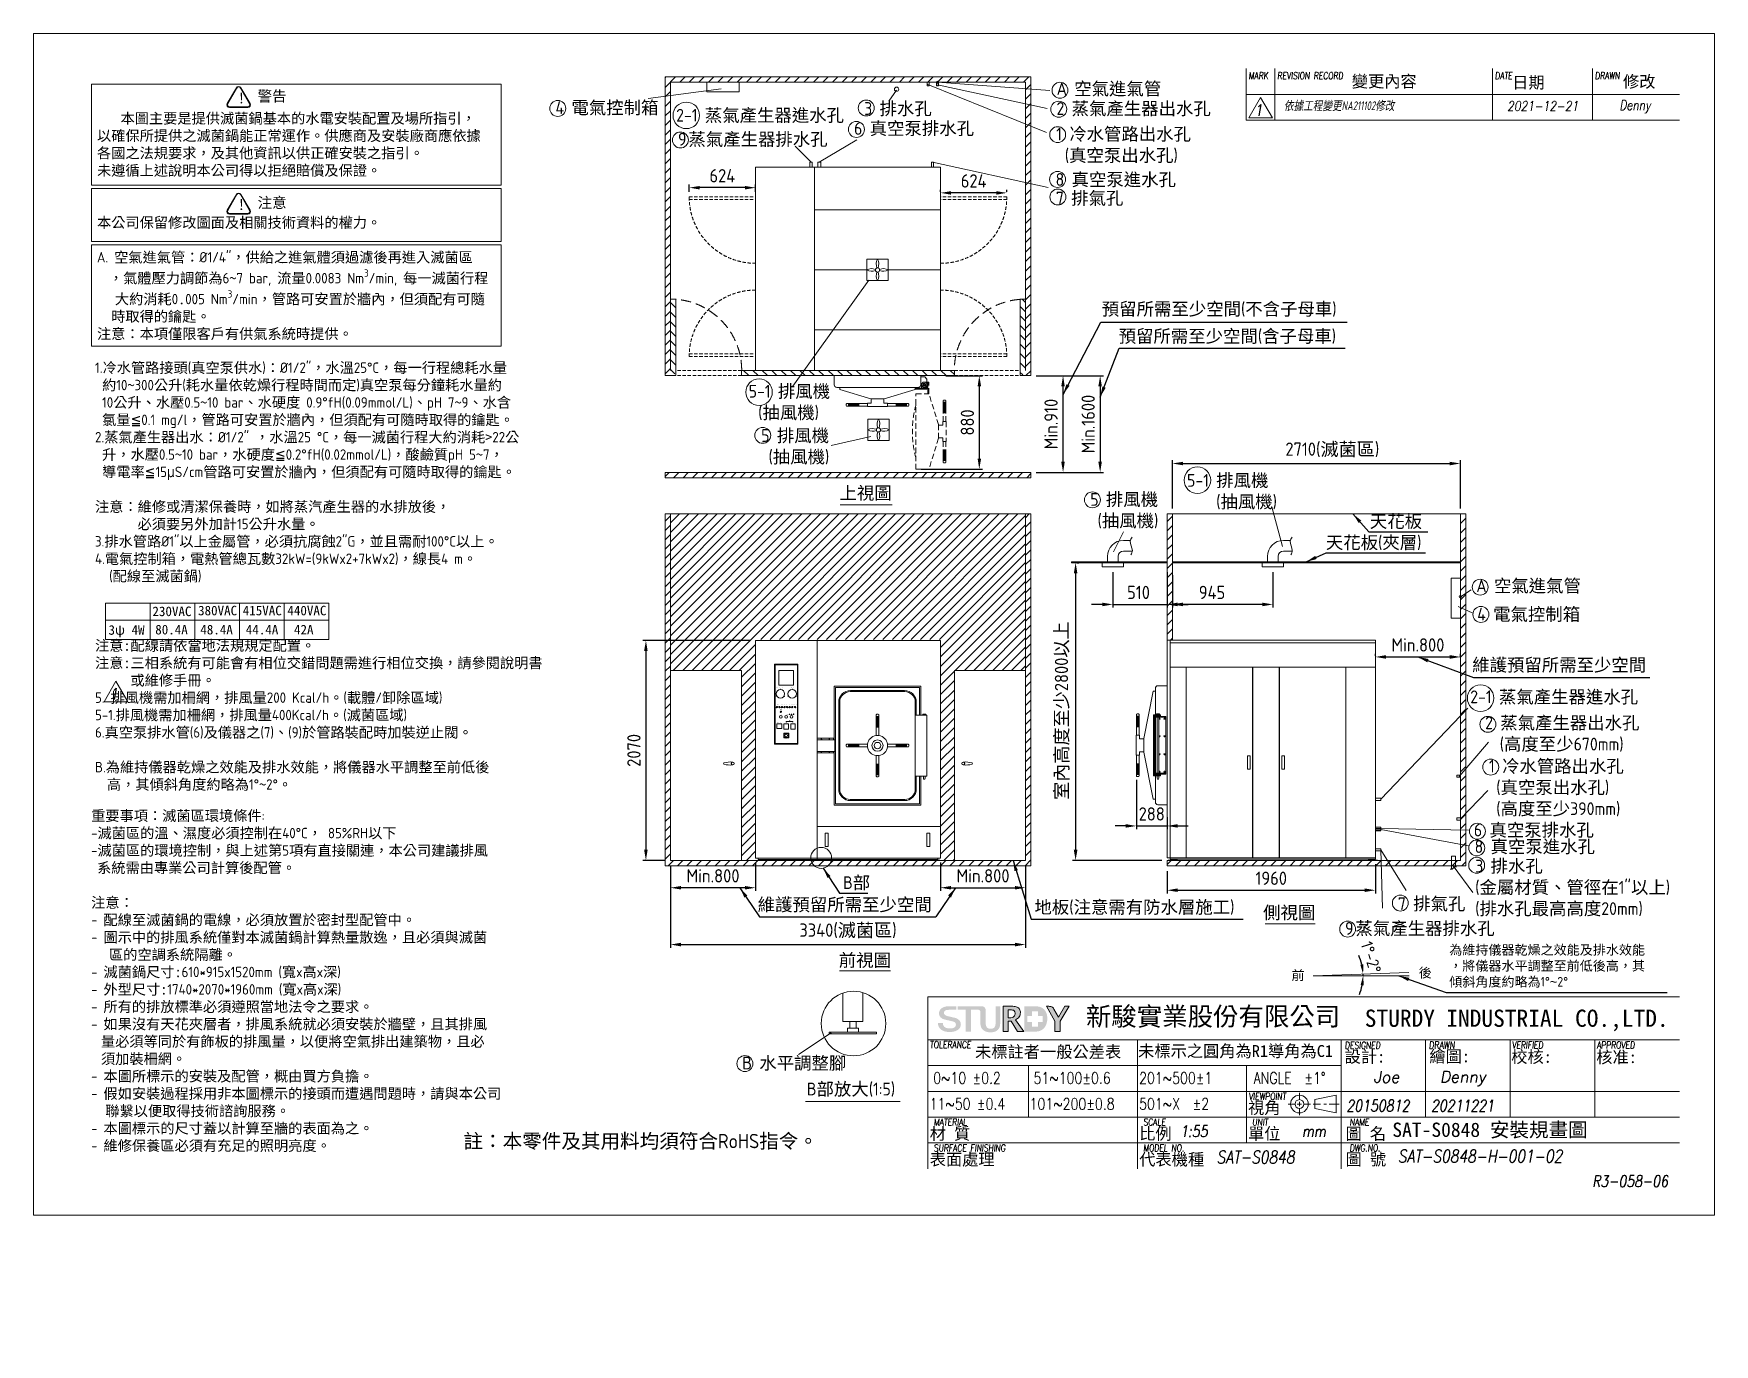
# Model space of a CAD drawing. Header units: millimetres. Extents: x -96603 to 124772, y -7961 to 11116.
# Drawn here: x 0 to 15811, y -1215 to 11116 of the extents above; entities that cross this region are included whole.
import ezdxf
from ezdxf.enums import TextEntityAlignment as Align

# ---------------------------------------------------------------- set-up
doc = ezdxf.new("R2010")
doc.units = ezdxf.units.MM
doc.linetypes.add('HIDDEN', pattern=[9.525, 6.35, -3.175])
doc.layers.get('0').update_dxf_attribs({"lineweight": 15})
for name, color, linetype, lineweight in [('D', 3, 'Continuous', 13), ('F', 7, 'Continuous', 15), ('H', 2, 'HIDDEN', 15), ('S', 4, 'Continuous', 15), ('T', 4, 'Continuous', 15), ('標註', 5, 'Continuous', 9)]:
    doc.layers.add(name, color=color, linetype=linetype, lineweight=lineweight)
doc.styles.add('2', font='ARIAL.TTF')
doc.styles.get("Standard").update_dxf_attribs({"font": 'KAIU.TTF'})
doc.styles.add('STU25', font='isocp2.shx')
doc.styles.add('Text', font='romans.shx', dxfattribs={"width": 0.8, "oblique": 10})
doc.dimstyles.new('STU25', dxfattribs={"dimscale": 50, "dimtxt": 2.5, "dimasz": 2, "dimexe": 0.6, "dimexo": 1, "dimgap": 1, "dimtad": 1, "dimdsep": 46, "dimtxsty": 'STU25', "dimcen": 2, "dimazin": 2, "dimtfac": 1, "dimtmove": 0, "dimatfit": 3, "dimfxl": 0, "dimtolj": 1, "dimtzin": 0, "dimarcsym": 0})
doc.dimstyles.new('STU25$2', dxfattribs={"dimscale": 50, "dimtxt": 2.5, "dimasz": 2, "dimexe": 0.6, "dimexo": 1, "dimgap": 1, "dimtad": 1, "dimdec": 0, "dimdsep": 46, "dimtxsty": 'STU25', "dimcen": 2, "dimazin": 2, "dimtol": 1, "dimtp": 0.2, "dimtm": 0.2, "dimtfac": 1, "dimtdec": 0, "dimtmove": 0, "dimatfit": 3, "dimfxl": 0, "dimtolj": 1, "dimtzin": 0, "dimarcsym": 0})
doc.dimstyles.new('STU25$7', dxfattribs={"dimscale": 50, "dimtxt": 2.5, "dimasz": 2, "dimexe": 1.25, "dimexo": 0.625, "dimgap": 1, "dimtad": 1, "dimdec": 4, "dimdsep": 46, "dimtxsty": 'STU25', "dimcen": 2.5, "dimazin": 2, "dimtfac": 1, "dimtdec": 4, "dimtmove": 0, "dimatfit": 3, "dimfxl": 0, "dimtolj": 1, "dimtzin": 0, "dimarcsym": 0})

msp = doc.modelspace()

# ---------------------------------------------------------------- texts
at = {"style": '2', "width": 1.05}
for s, p in [('TEMP. CONTROL', (7014.935, 4633.092)), ('START', (7030.131, 4710.05)), ('STAND  BY', (7079.271, 4709.939)), ('STERI.', (7080.149, 4633.393)), ('TIMER', (7111.801, 4651.075)), ('DRY', (7143.051, 4633.393))]:
    msp.add_text(s, height=3.5, dxfattribs=at).set_placement(p, align=Align.BOTTOM_CENTER)
at = {"char_height": 3.5}
for s, insert, width, attachment_point in [('{\\fArial|b0|i0|c0|p34;CHAMBER PRESSURE GAUGE}', (6987.938, 4962.651), 77.43945, 1), ('{\\fArial|b0|i0|c0|p34;JACKET PRESSURE GAUGE}', (7101.922, 4962.651), 67.407, 1), ('{\\fArial|b0|i0|c0|p34;ADD \\PWATER}', (6991.706, 4803.974), 29.971, 5), ('{\\fArial|b0|i0|c0|p34;HEAT}', (7016.236, 4803.844), 19, 5), ('{\\fArial|b0|i0|c0|p34;POWER}', (7020.925, 4757.672), 19.50054, 1), ('{\\fArial|b0|i0|c0|p34;VACUUM}', (7040.332, 4803.844), 19, 5), ('{\\fArial|b0|i0|c0|p34;STERI.}', (7063.491, 4803.782), 19, 5), ('{\\fArial|b0|i0|c0|p34;EXHAUST}', (7076.931, 4805.689), 23.5, 1), ('{\\fArial|b0|i0|c0|p34;DRY}', (7106.921, 4805.633), 14.99983, 1), ('{\\fArial|b0|i0|c0|p34;VACUUM\\PRELEASE}', (7123.918, 4808.765), 15, 1), ('{\\fArial|b0|i0|c0|p34;COMPLETE}', (7150.946, 4805.702), 15, 1), ('{\\fArial|b0|i0|c0|p34;EMERGENCY}', (7063.93, 4483.696), 23.5, 1)]:
    msp.add_mtext(s, dxfattribs=dict(at, insert=insert, width=width, attachment_point=attachment_point))
at = {"insert": (4043.514, 764.902), "char_height": 135.00867, "attachment_point": 1, "style": 'STU25'}
msp.add_mtext('{\\f標楷體|b0|i0|c136|p65;註：本零件及其用料均須符合}RoHS{\\f標楷體|b0|i0|c136|p65;指令。}', dxfattribs=at)
at = {"layer": 'D', "color": 4}
msp.add_text('SAT-S0848 安裝規畫圖', height=134.90566, dxfattribs=at).set_placement((12781.346, 736.277))
at = {"layer": 'D', "color": 11, "attachment_point": 1, "style": 'STU25'}
for s, insert, char_height in [('{\\f標楷體|b0|i0|c136|p65;警告}', (2107.04, 10578.955), 100), ('{\\f標楷體|b0|i0|c136|p65;!}', (1920.527, 10559.587), 100), ('\\A1;\\P  {\\f????|b0|i0|c0|p54;   \\f標楷體|b0|i0|c136|p65;本圖主要是提供滅菌鍋基本的水電安裝配置及場所指引，\\P以確保所提供之滅菌鍋能正常運作。供應商及安裝廠商應依據\\P各國之法規要求，及其他資訊以供正確安裝之指引。\\P未遵循上述說明本公司得以拒絕賠償及保證。\\P\\P\\P本公司保留修改圖面及相關技術資料的權力。\\P\\P}A. {\\f標楷體|b0|i0|c136|p65;空氣進氣管：}%%c1/4"{\\f標楷體|b0|i0|c136|p65;，供給之進氣體須過濾後再進入滅菌區\\P}  {\\f標楷體|b0|i0|c136|p65;，氣體壓力調節為}6{\\f標楷體|b0|i0|c136|p65;~}7 bar, {\\f標楷體|b0|i0|c136|p65;流量}0.0083 Nm{\\H0.7x;\\S3^ ;}/min, {\\f標楷體|b0|i0|c136|p65;每一滅菌行程\\P}   {\\f標楷體|b0|i0|c136|p65;大約消耗}0{\\f標楷體|b0|i0|c136|p65;.}005 Nm{\\H0.7x;\\S3^ ;}/min{\\f標楷體|b0|i0|c136|p65;，管路可安置於牆內，但須配有可隨\\P  時取得的鑰匙。\\P注意：本項僅限客戶有供氣系統時提供。}', (596.284, 10531.66), 98), ('{\\f標楷體|b0|i0|c136|p65;!}', (1920.527, 9556.754), 100), ('{\\f標楷體|b0|i0|c136|p65;注意}', (2107.04, 9576.122), 100), ('1.{\\f標楷體|b0|i0|c136|p65;冷水管路接頭}({\\f標楷體|b0|i0|c136|p65;真空泵供水}){\\f標楷體|b0|i0|c136|p65;：}%%C1/2"{\\f標楷體|b0|i0|c136|p65;，水溫}25%%DC{\\f標楷體|b0|i0|c136|p65;，每一行程總耗水量\\P 約}10{\\f標楷體|b0|i0|c136|p65;~}300{\\f標楷體|b0|i0|c136|p65;公升}({\\f標楷體|b0|i0|c136|p65;耗水量依乾燥行程時間而定}){\\f標楷體|b0|i0|c136|p65;真空泵每分鐘耗水量約\\P }10{\\f標楷體|b0|i0|c136|p65;公升、水壓}0.5{\\f標楷體|b0|i0|c136|p65;~}10 bar{\\f標楷體|b0|i0|c136|p65;、水硬度} 0.9%%DfH(0.09mmol/L){\\f標楷體|b0|i0|c136|p65;、}pH 7{\\f標楷體|b0|i0|c136|p65;~}9{\\f標楷體|b0|i0|c136|p65;、水含\\P 氯量\\f新細明體|b0|i0|c136|p18;≦}0.1 mg/l{\\f標楷體|b0|i0|c136|p65;，管路可安置於牆內，但須配有可隨時取得的鑰匙。}\\P2.{\\f標楷體|b0|i0|c136|p65;蒸氣產生器出水：}%%C1/2" {\\f標楷體|b0|i0|c136|p65;，水溫}25 %%DC{\\f標楷體|b0|i0|c136|p65;，每一滅菌行程大約消耗>}22{\\f標楷體|b0|i0|c136|p65;公\\P 升，水壓}0.5{\\f標楷體|b0|i0|c136|p65;~}10 bar{\\f標楷體|b0|i0|c136|p65;，水硬度\\f新細明體|b0|i0|c136|p18;≦}0.2%%DfH(0.02mmol/L){\\f標楷體|b0|i0|c136|p65;，酸鹼質}pH 5{\\f標楷體|b0|i0|c136|p65;~}7{\\f標楷體|b0|i0|c136|p65;，\\P 導電率\\f新細明體|b0|i0|c136|p18;≦}15{\\f新細明體|b0|i0|c136|p16;μ}S/cm{\\f標楷體|b0|i0|c136|p65;管路可安置於牆內，但須配有可隨時取得的鑰匙。\\P\\P注意：維修或清潔保養時，如將蒸汽產生器的水排放後，\\P      必須要另外加計}15{\\f標楷體|b0|i0|c136|p65;公升水量。}\\P3.{\\f標楷體|b0|i0|c136|p65;排水管路}%%C1"{\\f標楷體|b0|i0|c136|p65;以上金屬管，必須抗腐蝕}2"G{\\f標楷體|b0|i0|c136|p65;，並且需耐}100%%DC{\\f標楷體|b0|i0|c136|p65;以上。} \\P4.{\\f標楷體|b0|i0|c136|p65;電氣控制箱，電熱管總瓦數}32kW=(9kWx2+7kWx2){\\f標楷體|b0|i0|c136|p65;，線長}4 m{\\f標楷體|b0|i0|c136|p65;。\\P  }({\\f標楷體|b0|i0|c136|p65;配線至滅菌鍋}) \\P\\P\\P\\P{\\f標楷體|b0|i0|c136|p65;注意:配線請依當地法規規定配置。\\P\\fDFKai-SB|b0|i0|c136|p0;注意:三相系統有可能會有相位交錯問題需進行相位交換，請參閱說明書\\P     或維修手冊。}\\P5. {\\f標楷體|b0|i0|c136|p65;排風機需加柵網，排風量}200 Kcal/h{\\f標楷體|b0|i0|c136|p65;。}({\\f標楷體|b0|i0|c136|p65;載體}/{\\f標楷體|b0|i0|c136|p65;卸除區域})\\P5-1.{\\f標楷體|b0|i0|c136|p65;排風機需加柵網，排風量}400Kcal/h{\\f標楷體|b0|i0|c136|p65;。}({\\f標楷體|b0|i0|c136|p65;滅菌區域})\\P6.{\\f標楷體|b0|i0|c136|p65;真空泵排水管}(6){\\f標楷體|b0|i0|c136|p65;及儀器之}(7){\\f標楷體|b0|i0|c136|p65;、}(9){\\f標楷體|b0|i0|c136|p65;於管路裝配時加裝逆止閥。\\P}\\PB.{\\f標楷體|b0|i0|c136|p65;為維持儀器乾燥之效能及排水效能，將儀器水平調整至前低後}\\P  {\\f標楷體|b0|i0|c136|p65;高，其傾斜角度約略為}1%%D{\\f標楷體|b0|i0|c136|p65;~}2%%D{\\f標楷體|b0|i0|c136|p65;。}', (577.626, 8022.153), 98), ('{\\f標楷體|b0|i0|c136|p65;230VAC}', (1117.549, 5726.152), 90), ('{\\f標楷體|b0|i0|c136|p65;380VAC}', (1547.009, 5733.575), 90), ('{\\f標楷體|b0|i0|c136|p65;415VAC}', (1967.009, 5733.575), 90), ('{\\f標楷體|b0|i0|c136|p65;440VAC}', (2387.009, 5733.575), 90), ('{\\f標楷體|b0|i0|c136|p65;3ψ 4W}', (704.227, 5550.906), 90), ('{\\f標楷體|b0|i0|c136|p65;80.4A}', (1144.051, 5554.109), 90), ('{\\f標楷體|b0|i0|c136|p65;48.4A}', (1567.917, 5554.109), 90), ('{\\f標楷體|b0|i0|c136|p65;44.4A}', (1995.838, 5554.109), 90), ('{\\f標楷體|b0|i0|c136|p65;42A}', (2449.409, 5554.109), 90), ('{\\f標楷體|b0|i0|c136|p65;重要事項：滅菌區環境條件}:\\P-{\\f標楷體|b0|i0|c136|p65;滅菌區的溫、濕度必須控制在}40%%DC{\\f標楷體|b0|i0|c136|p65;，} 85%RH{\\f標楷體|b0|i0|c136|p65;以下\\P}-{\\f標楷體|b0|i0|c136|p65;滅菌區的環境控制，與上述第}5{\\f標楷體|b0|i0|c136|p65;項有直接關連，本公司建議排風\\P} {\\f標楷體|b0|i0|c136|p65;系統需由專業公司計算後配管。\\P\\P注意：\\P}- {\\f標楷體|b0|i0|c136|p65;配線至滅菌鍋的電線，必須放置於密封型配管中。\\P}- {\\f標楷體|b0|i0|c136|p65;圖示中的排風系統僅對本滅菌鍋計算熱量散逸，且必須與滅菌\\P}   {\\f標楷體|b0|i0|c136|p65;區的空調系統隔離。\\P}- {\\f標楷體|b0|i0|c136|p65;滅菌鍋尺寸:}610*915x1520mm ({\\f標楷體|b0|i0|c136|p65;寬}x{\\f標楷體|b0|i0|c136|p65;高}x{\\f標楷體|b0|i0|c136|p65;深})\\P- {\\f標楷體|b0|i0|c136|p65;外型尺寸:}1740*2070*1960mm ({\\f標楷體|b0|i0|c136|p65;寬}x{\\f標楷體|b0|i0|c136|p65;高}x{\\f標楷體|b0|i0|c136|p65;深})\\P- {\\f標楷體|b0|i0|c136|p65;所有的排放標準必須遵照當地法令之要求。\\P}- {\\f標楷體|b0|i0|c136|p65;如果沒有天花夾層者，排風系統就必須安裝於牆壁，且其排風\\P} {\\f???|b0|i0|c0|p65; \\f標楷體|b0|i0|c136|p65;量必須等同於有飾板的排風量，以便將空氣排出建築物，且必\\P} {\\f???|b0|i0|c0|p65; \\f標楷體|b0|i0|c136|p65;須加裝柵網。\\P}- {\\f標楷體|b0|i0|c136|p65;本圖所標示的安裝及配管，概由買方負擔。\\P}- {\\f標楷體|b0|i0|c136|p65;假如安裝過程採用非本圖標示的接頭而遭遇問題時，請與本公司\\P  聯繫以便取得技術諮詢服務。\\P}- {\\f標楷體|b0|i0|c136|p65;本圖標示的尺寸蓋以計算至牆的表面為之。\\P}- {\\f標楷體|b0|i0|c136|p65;維修保養區必須有充足的照明亮度。}', (541.151, 3807.497), 98)]:
    msp.add_mtext(s, dxfattribs=dict(at, insert=insert, char_height=char_height))
at = {"layer": 'D', "attachment_point": 1}
for s, insert, char_height in [('{\\Fisocp2.shx;\\C3;A \\f標楷體|b0|i0|c136|p65;空氣進氣管}', (9623.251, 10657.798), 120), ('{\\Fisocp2.shx;\\C3;4 \\f標楷體|b0|i0|c136|p65;電氣控制箱}', (4909.409, 10479.675), 120), ('{\\Fisocp2.shx;\\C3;3 \\f標楷體|b0|i0|c136|p65;排水孔}', (7813.123, 10471.483), 120), ('{\\Fisocp3.shx;\\C3;2 \\f標楷體|b0|i0|c136|p65;蒸氣產生器出水孔}', (9622.206, 10471.765), 120), ('{\\Fisocp3.shx;\\C3;2\\Fisocp2.shx;-1\\Fisocp3.shx; \\f標楷體|b0|i0|c136|p65;蒸氣產生器進水孔}', (6044.433, 10408.298), 120), ('{\\Fisocp2.shx;\\C3;6 \\f標楷體|b0|i0|c136|p65;真空泵排水孔}', (7717.92, 10284.527), 120), ('{\\Fisocp2.shx;\\C3;9\\f???|b0|i0|c0|p65;\\H0.4x; \\f標楷體|b0|i0|c136|p65;\\H2.5x;蒸氣產生器排水孔}', (6061.828, 10182.805), 120), ('{\\Fisocp2.shx;\\C3;1 \\f標楷體|b0|i0|c136|p65;冷水管路出水孔\\P \\Fisocp2.shx;(\\f標楷體|b0|i0|c136|p65;真空泵出水孔\\Fisocp2.shx;)}', (9618.935, 10231.387), 120), ('{\\Fisocp2.shx;\\C3;8 \\f標楷體|b0|i0|c136|p65;真空泵進水孔}', (9613.541, 9803.835), 120), ('{\\Fisocp2.shx;\\C3;7 \\f標楷體|b0|i0|c136|p65;排氣孔}', (9616.204, 9628.866), 120), ('{\\C3;預留所需至少空間\\Fisocp2.shx;(\\f標楷體|b0|i0|c136|p65;不含子母車\\Fisocp2.shx;)}', (10048.338, 8585.664), 120), ('{\\C3;預留所需至少空間\\Fisocp2.shx;(\\f標楷體|b0|i0|c136|p65;含子母車\\Fisocp2.shx;)}', (10206.83, 8330.332), 120), ('{\\Fisocp2.shx;\\C3;5-1 \\f標楷體|b0|i0|c136|p65;排風機\\P\\f???|b0|i0|c0|p65;  \\Fisocp2.shx;(\\f標楷體|b0|i0|c136|p65;抽風機\\Fisocp2.shx;)}', (6726.739, 7811.721), 120), ('{\\Fisocp2.shx;\\C3;5 \\f標楷體|b0|i0|c136|p65;排風機\\P\\Fisocp2.shx; (\\f標楷體|b0|i0|c136|p65;抽風機\\Fisocp2.shx;)}', (6844.534, 7395.264), 120), ('{\\Fisocp2.shx;\\C3;5-1 \\f標楷體|b0|i0|c136|p65;排風機\\P\\Fisocp2.shx;    (\\f標楷體|b0|i0|c136|p65;抽風機\\Fisocp2.shx;)}', (10850.191, 6973.043), 120), ('{\\C11;上視圖}', (7581.046, 6854.328), 120), ('{\\Fisocp2.shx;\\C3;5 \\f標楷體|b0|i0|c136|p65;排風機\\P\\Fisocp2.shx; (\\f標楷體|b0|i0|c136|p65;抽風機\\Fisocp2.shx;)}', (9939.899, 6794.226), 120), ('{\\C3;天花板 }', (12569.985, 6587.927), 120), ('{\\C3;天花板\\Fisocp2.shx;(\\f標楷體|b0|i0|c136|p65;夾層\\Fisocp2.shx;)}', (12156.016, 6389.268), 120), ('{\\Fisocp2.shx;\\C3;A \\f標楷體|b0|i0|c136|p65;空氣進氣管}', (13571.28, 5981.677), 120), ('{\\Fisocp2.shx;\\C3;4 \\f標楷體|b0|i0|c136|p65;電氣控制箱}', (13580.003, 5714.189), 120), ('{\\C3;維護預留所需至少空間}', (13532.81, 5237.079), 120), ('{\\Fisocp3.shx;\\C3;2\\Fisocp2.shx;-1\\Fisocp3.shx; \\f標楷體|b0|i0|c136|p65;蒸氣產生器進水孔}', (13514.467, 4936.835), 120), ('{\\Fisocp2.shx;\\C3;6 \\f標楷體|b0|i0|c136|p65;真空泵排水孔}', (13548.27, 3683.797), 120), ('{\\Fisocp2.shx;\\C3;8 \\f標楷體|b0|i0|c136|p65;真空泵進水孔}', (13555.349, 3528.277), 120), ('{\\Fisocp2.shx;\\C3;3 \\f標楷體|b0|i0|c136|p65;排水孔\\P\\Fisocp2.shx;(\\f標楷體|b0|i0|c136|p65;金屬材質、管徑在\\Fisocp2.shx;1"\\f標楷體|b0|i0|c136|p65;以上\\Fisocp2.shx;)\\P(\\f標楷體|b0|i0|c136|p65;排水孔最高高度\\Fisocp2.shx;20mm)}', (13560.983, 3344.746), 120), ('{\\Fisocp2.shx;\\C3;B\\f標楷體|b0|i0|c136|p65;部}', (7614.219, 3188.894), 120), ('{\\Fisocp2.shx;\\C3;7 \\f標楷體|b0|i0|c136|p65;排氣孔}', (12833.552, 2990.522), 120), ('{\\C3;地板\\Fisocp2.shx;(\\f標楷體|b0|i0|c136|p65;注意需有防水層施工\\Fisocp2.shx;)}', (9414.932, 2958.72), 120), ('{\\C11;側視圖}', (11565.886, 2907.079), 120), ('{\\Fisocp2.shx;\\C3;9\\f???|b0|i0|c0|p65;\\H0.4x; \\f標楷體|b0|i0|c136|p65;\\H2.5x;蒸氣產生器排水孔}', (12336.699, 2758.212), 120), ('{\\C3;為維持儀器乾燥之效能及排水效能\\P，將儀器水平調整至前低後高，其\\P傾斜角度約略為\\Fisocp2.shx;1%%D\\f???|b0|i0|c0|p65;~\\Fisocp2.shx;2%%D}', (13317.014, 2541.308), 90), ('{\\C11;前視圖}', (7574.024, 2459.519), 120), (' 前', (11771.824, 2302.477), 90), ('{\\Fisocp2.shx; }後', (12978.336, 2326.396), 90), ('{\\Fisocp2.shx;\\C3;B \\f標楷體|b0|i0|c136|p65;水平調整腳}', (6666.05, 1491.337), 120), ('{\\Fisocp2.shx;\\C11;B\\f標楷體|b0|i0|c136|p65;部放大\\Fisocp2.shx;(1:5)}', (7273.376, 1247.207), 120)]:
    msp.add_mtext(s, dxfattribs=dict(at, insert=insert, char_height=char_height))
at = {"layer": 'D', "char_height": 120, "attachment_point": 1, "style": 'STU25'}
for s, insert in [('2 {\\f標楷體|b0|i0|c136|p65;蒸氣產生器出水孔\\P}  ({\\f標楷體|b0|i0|c136|p65;高度至少}670mm)', (13654.408, 4692.548)), ('1 {\\f標楷體|b0|i0|c136|p65;冷水管路出水孔\\P} ({\\f標楷體|b0|i0|c136|p65;真空泵出水孔})\\P ({\\f標楷體|b0|i0|c136|p65;高度至少}390mm)', (13690.346, 4284.736))]:
    msp.add_mtext(s, dxfattribs=dict(at, insert=insert))
at = {"layer": 'D', "color": 11, "insert": (6811.246, 2982.18), "char_height": 120, "attachment_point": 1}
msp.add_mtext('{\\C3;維護預留所需至少空間}', dxfattribs=at)
at = {"layer": 'F', "color": 1, "lineweight": 15, "style": 'Text', "oblique": 5, "width": 0.8}
for s, height, p in [('MARK', 64.7547, (11429.078, 10688.72)), ('REVISION RECORD', 64.75472, (11698.889, 10688.72)), ('DATE', 64.7547, (13747.261, 10688.72)), ('DRAWN', 64.7547, (14687.077, 10688.72)), ('TOLERANCE', 64.7547, (8430.362, 1571.931)), ('DESIGNED', 64.7547, (12334.035, 1565.553)), ('DRAWN', 67.2071, (13125.416, 1566.756)), ('VERIFIED', 64.7547, (13907.194, 1569.763)), ('APPROVED', 64.7547, (14704.729, 1568.266)), ('VIEWPOINT', 64.7547, (11430.756, 1086.271)), ('MATERIAL', 64.7547, (8467.603, 843.44)), ('SCALE', 64.7547, (10438.372, 843.44)), ('UNIT', 64.7547, (11462.508, 843.44)), ('NAME', 64.7547, (12379.515, 843.44)), ('SURFACE FINISHING', 64.75472, (8467.603, 600.61)), ('MODEL NO.', 64.7547, (10438.372, 600.61)), ('DWG.NO.', 64.7547, (12379.515, 600.61))]:
    msp.add_text(s, height=height, dxfattribs=at).set_placement(p)
at = {"layer": 'F', "lineweight": -3}
for s, height, p in [('變更內容', 112.0118, (12399.718, 10611.392)), ('日期', 112.0118, (13908.481, 10600.72)), ('修改', 112.0118, (14950.799, 10609.258)), ('未標註者一般公差表', 112.0118, (8856.026, 1481.277)), ('未標示之圓角為R1導角為C1', 112.01183, (10389.906, 1488.53)), ('設計:', 112.0118, (12332.504, 1435.754)), ('繪圖:', 112.0118, (13129.902, 1438.829)), ('校核:', 112.0118, (13899.937, 1434.046)), ('核准:', 112.0118, (14699.965, 1431.047)), ('視角', 112.0118, (11424.112, 954.562)), ('材 質', 112.0118, (8429.207, 711.732)), ('比例', 112.0118, (10399.976, 711.732)), ('單位', 112.0118, (11424.112, 711.732)), ('圖 名', 112.0118, (12341.119, 711.732)), ('表面處理', 112.0118, (8429.207, 468.901)), ('代表機種', 112.0118, (10399.976, 468.901)), ('圖 號', 112.0118, (12341.119, 468.901))]:
    msp.add_text(s, height=height, dxfattribs=at).set_placement(p)
at = {"layer": 'F', "lineweight": 20, "style": 'Text', "width": 0.8}
for s, height, p in [('0~10 ±0.2', 107.9245, (8462.171, 1236.362)), ('51~100±0.6', 107.9245, (9406.511, 1236.362)), ('201~500±1', 107.9245, (10399.548, 1236.362)), ('ANGLE  ±1%%D', 107.92453, (11476.48, 1236.362)), ('11~50 ±0.4', 107.9245, (8429.103, 993.532)), ('101~200±0.8', 107.92453, (9369.309, 993.532)), ('501~X  ±2', 107.9245, (10399.548, 993.532))]:
    msp.add_text(s, height=height, dxfattribs=at).set_placement(p)
at = {"layer": 'T', "lineweight": 20, "style": 'Text', "oblique": 10, "width": 0.8}
for s, height, p in [('1', 107.925, (11484.058, 10341.78)), ('2021-12-21', 92, (13862.303, 10389.114)), ('Denny', 92, (14917.095, 10397.377)), ('1', 107.925, (716.482, 4850.342)), ('20150812', 107.9245, (12349.956, 976.368)), ('20211221', 107.9245, (13145.899, 976.368)), ('1:55', 107.9245, (10784.682, 736.732)), ('mm', 107.9245, (11931.82, 737.038)), ('SAT-S0848', 118.717, (11128.794, 487.783)), ('SAT-S0848-H-001-02', 118.71698, (12834.055, 496.668))]:
    msp.add_text(s, height=height, dxfattribs=at).set_placement(p)
at = {"layer": 'T', "lineweight": 20, "style": 'Text', "oblique": 10}
for s, p in [('Joe', (12603.207, 1246.781)), ('Denny', (13229.237, 1248.546))]:
    msp.add_text(s, height=107.9245, dxfattribs=at).set_placement(p)
at = {"layer": 'T', "linetype": 'Continuous', "lineweight": 20, "attachment_point": 1, "style": 'Text'}
for s, insert, char_height in [('{\\fDFKai-SB|b0|i0|c136|p65;依據工程變更\\Fisocp2.shx|c136;NA211102\\fDFKai-SB|b0|i0|c136|p65;修改}', (11762.716, 10478.998), 82.79908), ('R3-058-06', (14660.744, 374.166), 107.9245)]:
    msp.add_mtext(s, dxfattribs=dict(at, insert=insert, char_height=char_height))
at = {"layer": '標註', "char_height": 20, "attachment_point": 1}
for insert in [(6114.639, -1153.623), (6260.562, -1215.338)]:
    msp.add_mtext('\\A1;', dxfattribs=dict(at, insert=insert))

# ---------------------------------------------------------------- blocks, each defined once
blk = doc.blocks.new('新駿LOGO')
at = {"layer": 'F'}
h = blk.add_hatch(color=256, dxfattribs=at)
edge = h.paths.add_edge_path()
edge.add_spline(control_points=[(-529.05, -442.14), (-529.05, -442.31), (-529.02, -442.45), (-528.95, -442.56), (-528.89, -442.68), (-528.8, -442.78), (-528.69, -442.85), (-528.57, -442.93), (-528.44, -442.98), (-528.29, -443.01), (-528.15, -443.05), (-527.99, -443.07), (-527.81, -443.07), (-527.62, -443.07), (-527.47, -443.05), (-527.33, -443.01), (-527.2, -442.97), (-527.09, -442.92), (-527.01, -442.86), (-526.93, -442.8), (-526.87, -442.73), (-526.83, -442.65), (-526.8, -442.57), (-526.78, -442.49), (-526.78, -442.41), (-526.78, -442.25), (-526.82, -442.13), (-526.91, -442.05), (-526.99, -441.97), (-527.08, -441.91), (-527.18, -441.88), (-527.36, -441.83), (-527.56, -441.77), (-527.79, -441.72), (-528.02, -441.67), (-528.3, -441.61), (-528.64, -441.53), (-528.85, -441.48), (-529.02, -441.41), (-529.16, -441.34), (-529.3, -441.26), (-529.41, -441.17), (-529.5, -441.07), (-529.58, -440.98), (-529.64, -440.87), (-529.67, -440.77), (-529.7, -440.66), (-529.72, -440.55), (-529.72, -440.43), (-529.72, -440.22), (-529.67, -440.03), (-529.57, -439.87), (-529.46, -439.71), (-529.33, -439.58), (-529.16, -439.47), (-528.99, -439.37), (-528.85, -439.31), (-528.64, -439.26), (-528.43, -439.21), (-528.13, -439.2), (-527.91, -439.2), (-527.66, -439.2), (-526.73, -439.2), (-526.73, -439.2), (-526.73, -439.2), (-526.73, -439.81), (-526.73, -439.81), (-526.73, -439.81), (-528.14, -439.8), (-528.28, -439.83), (-528.39, -439.85), (-528.48, -439.86), (-528.56, -439.9), (-528.65, -439.94), (-528.72, -440), (-528.78, -440.07), (-528.84, -440.14), (-528.87, -440.23), (-528.87, -440.34), (-528.87, -440.5), (-528.81, -440.62), (-528.7, -440.7), (-528.6, -440.79), (-528.46, -440.85), (-528.28, -440.9), (-528.27, -440.9), (-528.19, -440.92), (-528.07, -440.95), (-527.94, -440.98), (-527.8, -441.01), (-527.65, -441.05), (-527.49, -441.09), (-527.34, -441.12), (-527.19, -441.16), (-527.04, -441.19), (-526.94, -441.21), (-526.87, -441.23), (-526.71, -441.27), (-526.58, -441.34), (-526.46, -441.41), (-526.34, -441.49), (-526.24, -441.58), (-526.16, -441.67), (-526.08, -441.77), (-526.02, -441.88), (-525.98, -441.99), (-525.94, -442.1), (-525.92, -442.22), (-525.92, -442.33), (-525.92, -442.57), (-525.98, -442.78), (-526.09, -442.95), (-526.2, -443.12), (-526.35, -443.26), (-526.53, -443.37), (-526.71, -443.48), (-526.92, -443.55), (-527.15, -443.61), (-527.39, -443.66), (-527.62, -443.68), (-527.87, -443.68), (-528.14, -443.68), (-528.41, -443.65), (-528.65, -443.59), (-528.9, -443.53), (-529.11, -443.44), (-529.3, -443.31), (-529.48, -443.19), (-529.63, -443.03), (-529.74, -442.83), (-529.84, -442.64), (-529.9, -442.41), (-529.91, -442.14), (-529.91, -442.14), (-529.05, -442.14), (-529.05, -442.14)], knot_values=[0, 0, 0, 0, 1, 1, 1, 2, 2, 2, 3, 3, 3, 4, 4, 4, 5, 5, 5, 6, 6, 6, 7, 7, 7, 8, 8, 8, 9, 9, 9, 10, 10, 10, 11, 11, 11, 12, 12, 12, 13, 13, 13, 14, 14, 14, 15, 15, 15, 16, 16, 16, 17, 17, 17, 18, 18, 18, 19, 19, 19, 20, 20, 20, 21, 21, 21, 22, 22, 22, 23, 23, 23, 24, 24, 24, 25, 25, 25, 26, 26, 26, 27, 27, 27, 28, 28, 28, 29, 29, 29, 30, 30, 30, 31, 31, 31, 32, 32, 32, 33, 33, 33, 34, 34, 34, 35, 35, 35, 36, 36, 36, 37, 37, 37, 38, 38, 38, 39, 39, 39, 40, 40, 40, 41, 41, 41, 42, 42, 42, 43, 43, 43, 44, 44, 44, 45, 45, 45, 45], degree=3, periodic=0)
edge = h.paths.add_edge_path()
edge.add_spline(control_points=[(-522.53, -440.14), (-522.54, -440.04), (-522.57, -439.94), (-522.63, -439.9), (-522.77, -439.79), (-522.9, -439.81), (-522.9, -439.81), (-522.9, -439.81), (-523.02, -439.81), (-523.02, -439.81), (-523.02, -439.81), (-524.14, -439.81), (-524.14, -439.81), (-524.14, -439.81), (-524.14, -443.62), (-524.14, -443.62), (-524.14, -443.62), (-525.06, -443.62), (-525.06, -443.62), (-525.06, -443.62), (-525.06, -439.81), (-525.06, -439.81), (-525.06, -439.81), (-526.47, -439.81), (-526.47, -439.81), (-526.47, -439.81), (-526.47, -439.2), (-526.47, -439.2), (-526.47, -439.2), (-522.39, -439.2), (-522.39, -439.2)], knot_values=[5.578051, 5.578051, 5.578051, 5.578051, 6, 6, 6, 7, 7, 7, 8, 8, 8, 9, 9, 9, 10, 10, 10, 11, 11, 11, 12, 12, 12, 13, 13, 13, 14, 14, 14, 15, 15, 15, 15], degree=3, periodic=0)
edge.add_spline(control_points=[(-522.4, -439.2), (-522.31, -439.2), (-522.22, -439.2), (-522.22, -439.2), (-522.22, -439.2), (-521.96, -439.19), (-521.76, -439.41), (-521.58, -439.61), (-521.61, -439.85), (-521.61, -439.85), (-521.61, -439.85), (-521.61, -441.92), (-521.61, -441.92), (-521.61, -442.41), (-521.52, -442.73), (-521.36, -442.89), (-521.19, -443.05), (-520.97, -443.13), (-520.71, -443.13), (-520.45, -443.13), (-520.24, -443.05), (-520.09, -442.89), (-519.93, -442.74), (-519.86, -442.43), (-519.86, -441.98), (-519.86, -441.98), (-519.86, -439.2), (-519.86, -439.2), (-519.86, -439.2), (-519.05, -439.2), (-519.05, -439.2), (-519.05, -439.2), (-519.05, -441.92), (-519.05, -441.92), (-519.05, -442.43), (-519.12, -442.8), (-519.25, -443.02), (-519.38, -443.24), (-519.56, -443.42), (-519.8, -443.54), (-520.05, -443.67), (-520.35, -443.74), (-520.73, -443.74), (-521.09, -443.74), (-521.41, -443.68), (-521.67, -443.56), (-521.93, -443.44), (-522.14, -443.26), (-522.3, -443.03), (-522.45, -442.8), (-522.53, -442.42), (-522.53, -441.91), (-522.53, -441.91), (-522.53, -440.92), (-522.53, -440.14)], knot_values=[0.44538, 0.44538, 0.44538, 0.44538, 1, 1, 1, 2, 2, 2, 3, 3, 3, 4, 4, 4, 5, 5, 5, 6, 6, 6, 7, 7, 7, 8, 8, 8, 9, 9, 9, 10, 10, 10, 11, 11, 11, 12, 12, 12, 13, 13, 13, 14, 14, 14, 15, 15, 15, 16, 16, 16, 17, 17, 17, 17.603917, 17.603917, 17.603917, 17.603917], degree=3, periodic=0)
h = blk.add_hatch(color=256, dxfattribs=at)
edge = h.paths.add_edge_path()
edge.add_spline(control_points=[(-522.22, -439.2), (-522.22, -439.2), (-526.47, -439.2), (-526.47, -439.2)], knot_values=[14, 14, 14, 14, 15, 15, 15, 15], degree=3, periodic=0)
edge.add_spline(control_points=[(-526.47, -439.2), (-526.47, -439.2), (-526.47, -439.81), (-526.47, -439.81)], knot_values=[13, 13, 13, 13, 14, 14, 14, 14], degree=3, periodic=0)
edge.add_spline(control_points=[(-526.47, -439.81), (-526.47, -439.81), (-525.06, -439.81), (-525.06, -439.81)], knot_values=[12, 12, 12, 12, 13, 13, 13, 13], degree=3, periodic=0)
edge.add_spline(control_points=[(-525.06, -439.81), (-525.06, -439.81), (-525.06, -443.62), (-525.06, -443.62)], knot_values=[11, 11, 11, 11, 12, 12, 12, 12], degree=3, periodic=0)
edge.add_spline(control_points=[(-525.06, -443.62), (-525.06, -443.62), (-524.14, -443.62), (-524.14, -443.62)], knot_values=[10, 10, 10, 10, 11, 11, 11, 11], degree=3, periodic=0)
edge.add_spline(control_points=[(-524.14, -443.62), (-524.14, -443.62), (-524.14, -439.81), (-524.14, -439.81)], knot_values=[9, 9, 9, 9, 10, 10, 10, 10], degree=3, periodic=0)
edge.add_spline(control_points=[(-524.14, -439.81), (-524.14, -439.81), (-523.02, -439.81), (-523.02, -439.81)], knot_values=[8, 8, 8, 8, 9, 9, 9, 9], degree=3, periodic=0)
edge.add_spline(control_points=[(-523.02, -439.81), (-523.02, -439.81), (-522.9, -439.81), (-522.9, -439.81)], knot_values=[7, 7, 7, 7, 8, 8, 8, 8], degree=3, periodic=0)
edge.add_spline(control_points=[(-522.9, -439.81), (-522.9, -439.81), (-522.77, -439.79), (-522.63, -439.9)], knot_values=[6, 6, 6, 6, 7, 7, 7, 7], degree=3, periodic=0)
edge.add_spline(control_points=[(-522.63, -439.9), (-522.57, -439.94), (-522.54, -440.04), (-522.53, -440.14)], knot_values=[5.578051, 5.578051, 5.578051, 5.578051, 6, 6, 6, 6], degree=3, periodic=0)
edge.add_spline(control_points=[(-522.53, -440.14), (-522.53, -440.92), (-522.53, -441.91), (-522.53, -441.91)], knot_values=[17, 17, 17, 17, 17.603917, 17.603917, 17.603917, 17.603917], degree=3, periodic=0)
edge.add_spline(control_points=[(-522.53, -441.91), (-522.53, -442.42), (-522.45, -442.8), (-522.3, -443.03)], knot_values=[16, 16, 16, 16, 17, 17, 17, 17], degree=3, periodic=0)
edge.add_spline(control_points=[(-522.3, -443.03), (-522.14, -443.26), (-521.93, -443.44), (-521.67, -443.56)], knot_values=[15, 15, 15, 15, 16, 16, 16, 16], degree=3, periodic=0)
edge.add_spline(control_points=[(-521.67, -443.56), (-521.41, -443.68), (-521.09, -443.74), (-520.73, -443.74)], knot_values=[14, 14, 14, 14, 15, 15, 15, 15], degree=3, periodic=0)
edge.add_spline(control_points=[(-520.73, -443.74), (-520.35, -443.74), (-520.05, -443.67), (-519.8, -443.54)], knot_values=[13, 13, 13, 13, 14, 14, 14, 14], degree=3, periodic=0)
edge.add_spline(control_points=[(-519.8, -443.54), (-519.56, -443.42), (-519.38, -443.24), (-519.25, -443.02)], knot_values=[12, 12, 12, 12, 13, 13, 13, 13], degree=3, periodic=0)
edge.add_spline(control_points=[(-519.25, -443.02), (-519.12, -442.8), (-519.05, -442.43), (-519.05, -441.92)], knot_values=[11, 11, 11, 11, 12, 12, 12, 12], degree=3, periodic=0)
edge.add_spline(control_points=[(-519.05, -441.92), (-519.05, -441.92), (-519.05, -439.2), (-519.05, -439.2)], knot_values=[10, 10, 10, 10, 11, 11, 11, 11], degree=3, periodic=0)
edge.add_spline(control_points=[(-519.05, -439.2), (-519.05, -439.2), (-519.86, -439.2), (-519.86, -439.2)], knot_values=[9, 9, 9, 9, 10, 10, 10, 10], degree=3, periodic=0)
edge.add_spline(control_points=[(-519.86, -439.2), (-519.86, -439.2), (-519.86, -441.98), (-519.86, -441.98)], knot_values=[8, 8, 8, 8, 9, 9, 9, 9], degree=3, periodic=0)
edge.add_spline(control_points=[(-519.86, -441.98), (-519.86, -442.43), (-519.93, -442.74), (-520.09, -442.89)], knot_values=[7, 7, 7, 7, 8, 8, 8, 8], degree=3, periodic=0)
edge.add_spline(control_points=[(-520.09, -442.89), (-520.24, -443.05), (-520.45, -443.13), (-520.71, -443.13)], knot_values=[6, 6, 6, 6, 7, 7, 7, 7], degree=3, periodic=0)
edge.add_spline(control_points=[(-520.71, -443.13), (-520.97, -443.13), (-521.19, -443.05), (-521.36, -442.89)], knot_values=[5, 5, 5, 5, 6, 6, 6, 6], degree=3, periodic=0)
edge.add_spline(control_points=[(-521.36, -442.89), (-521.52, -442.73), (-521.61, -442.41), (-521.61, -441.92)], knot_values=[4, 4, 4, 4, 5, 5, 5, 5], degree=3, periodic=0)
edge.add_spline(control_points=[(-521.61, -441.92), (-521.61, -441.92), (-521.61, -439.85), (-521.61, -439.85)], knot_values=[3, 3, 3, 3, 4, 4, 4, 4], degree=3, periodic=0)
edge.add_spline(control_points=[(-521.61, -439.85), (-521.61, -439.85), (-521.58, -439.61), (-521.76, -439.41)], knot_values=[2, 2, 2, 2, 3, 3, 3, 3], degree=3, periodic=0)
edge.add_spline(control_points=[(-521.76, -439.41), (-521.96, -439.19), (-522.22, -439.2), (-522.22, -439.2)], knot_values=[1, 1, 1, 1, 2, 2, 2, 2], degree=3, periodic=0)
h = blk.add_hatch(color=256, dxfattribs=at)
edge = h.paths.add_edge_path()
edge.add_spline(control_points=[(-518.54, -443.62), (-518.54, -443.62), (-518.54, -439.2), (-518.54, -439.2), (-518.54, -439.2), (-516.88, -439.2), (-516.88, -439.2), (-516.55, -439.2), (-516.29, -439.25), (-516.11, -439.33), (-515.93, -439.41), (-515.79, -439.54), (-515.69, -439.72), (-515.59, -439.89), (-515.54, -440.08), (-515.54, -440.3), (-515.54, -440.56), (-515.61, -440.8), (-515.76, -441.03), (-515.91, -441.26), (-516.12, -441.44), (-516.39, -441.56), (-516.39, -441.56), (-514.95, -443.62), (-514.95, -443.62), (-514.95, -443.62), (-516.07, -443.62), (-516.07, -443.62), (-516.07, -443.62), (-517.17, -441.81), (-517.17, -441.81), (-517.17, -441.81), (-517.67, -441.81), (-517.67, -441.81), (-517.67, -441.81), (-517.67, -443.62), (-517.67, -443.62), (-517.67, -443.62), (-518.54, -443.62), (-518.54, -443.62)], knot_values=[0, 0, 0, 0, 1, 1, 1, 2, 2, 2, 3, 3, 3, 4, 4, 4, 5, 5, 5, 6, 6, 6, 7, 7, 7, 8, 8, 8, 9, 9, 9, 10, 10, 10, 11, 11, 11, 12, 12, 12, 13, 13, 13, 13], degree=3, periodic=0)
edge = h.paths.add_edge_path(flags=16)
edge.add_spline(control_points=[(-517.67, -441.21), (-517.67, -441.21), (-517.46, -441.21), (-517.46, -441.21), (-517.08, -441.21), (-516.82, -441.13), (-516.68, -440.96), (-516.53, -440.8), (-516.46, -440.61), (-516.46, -440.4), (-516.46, -440.22), (-516.52, -440.08), (-516.63, -439.97), (-516.75, -439.86), (-516.99, -439.81), (-517.35, -439.81), (-517.35, -439.81), (-517.67, -439.81), (-517.67, -439.81), (-517.67, -439.81), (-517.67, -441.21), (-517.67, -441.21)], knot_values=[0, 0, 0, 0, 1, 1, 1, 2, 2, 2, 3, 3, 3, 4, 4, 4, 5, 5, 5, 6, 6, 6, 7, 7, 7, 7], degree=3, periodic=0)
h = blk.add_hatch(color=256, dxfattribs=at)
edge = h.paths.add_edge_path()
edge.add_spline(control_points=[(-514.87, -439.2), (-514.87, -439.2), (-514.87, -443.62), (-514.87, -443.62)], knot_values=[0, 0, 0, 0, 1, 1, 1, 1], degree=3, periodic=0)
edge.add_spline(control_points=[(-514.87, -443.62), (-514.87, -443.62), (-513.05, -443.62), (-513.05, -443.62)], knot_values=[8, 8, 8, 8, 9, 9, 9, 9], degree=3, periodic=0)
edge.add_spline(control_points=[(-513.05, -443.62), (-512.51, -443.62), (-512.09, -443.52), (-511.79, -443.32)], knot_values=[7, 7, 7, 7, 8, 8, 8, 8], degree=3, periodic=0)
edge.add_spline(control_points=[(-511.79, -443.32), (-511.48, -443.12), (-511.25, -442.85), (-511.09, -442.5)], knot_values=[6, 6, 6, 6, 7, 7, 7, 7], degree=3, periodic=0)
edge.add_spline(control_points=[(-511.09, -442.5), (-510.93, -442.15), (-510.85, -441.76), (-510.85, -441.32)], knot_values=[5, 5, 5, 5, 6, 6, 6, 6], degree=3, periodic=0)
edge.add_spline(control_points=[(-510.85, -441.32), (-510.85, -440.87), (-510.93, -440.49), (-511.1, -440.17)], knot_values=[4, 4, 4, 4, 5, 5, 5, 5], degree=3, periodic=0)
edge.add_spline(control_points=[(-511.1, -440.17), (-511.27, -439.85), (-511.49, -439.61), (-511.78, -439.45)], knot_values=[3, 3, 3, 3, 4, 4, 4, 4], degree=3, periodic=0)
edge.add_spline(control_points=[(-511.78, -439.45), (-512.06, -439.29), (-512.46, -439.2), (-512.97, -439.2)], knot_values=[2, 2, 2, 2, 3, 3, 3, 3], degree=3, periodic=0)
edge.add_spline(control_points=[(-512.97, -439.2), (-512.97, -439.2), (-514.87, -439.2), (-514.87, -439.2)], knot_values=[1, 1, 1, 1, 2, 2, 2, 2], degree=3, periodic=0)
h.paths.add_polyline_path([(-514.34, -441.95), (-513.51, -441.95), (-513.51, -442.77), (-512.48, -442.77), (-512.48, -441.95), (-511.64, -441.95), (-511.64, -440.92), (-512.48, -440.92), (-512.48, -440.07), (-513.51, -440.07), (-513.51, -440.92), (-514.34, -440.92)], flags=16)
h = blk.add_hatch(color=256, dxfattribs=at)
edge = h.paths.add_edge_path()
edge.add_spline(control_points=[(-509.51, -443.62), (-509.51, -443.62), (-509.51, -441.77), (-509.51, -441.77), (-509.51, -441.77), (-511, -439.2), (-511, -439.2), (-511, -439.2), (-510.64, -439.2), (-510.64, -439.2), (-510.64, -439.2), (-510.3, -439.19), (-510.04, -439.32), (-509.79, -439.45), (-509.71, -439.68), (-509.71, -439.68), (-509.71, -439.68), (-508.9, -441.07), (-508.9, -441.07), (-508.9, -441.07), (-507.78, -439.2), (-507.78, -439.2), (-507.78, -439.2), (-507.05, -439.2), (-507.05, -439.2), (-507.05, -439.2), (-508.59, -441.77), (-508.59, -441.77), (-508.59, -441.77), (-508.59, -443.62), (-508.59, -443.62), (-508.59, -443.62), (-509.51, -443.62), (-509.51, -443.62)], knot_values=[0, 0, 0, 0, 1, 1, 1, 2, 2, 2, 3, 3, 3, 4, 4, 4, 5, 5, 5, 6, 6, 6, 7, 7, 7, 8, 8, 8, 9, 9, 9, 10, 10, 10, 11, 11, 11, 11], degree=3, periodic=0)
at = {"layer": 'F', "lineweight": 0}
for points, knots in [([(-518.54, -443.62), (-518.54, -443.62), (-518.54, -439.2), (-518.54, -439.2), (-518.54, -439.2), (-516.88, -439.2), (-516.88, -439.2), (-516.55, -439.2), (-516.29, -439.25), (-516.11, -439.33), (-515.93, -439.41), (-515.79, -439.54), (-515.69, -439.72), (-515.59, -439.89), (-515.54, -440.08), (-515.54, -440.3), (-515.54, -440.56), (-515.61, -440.8), (-515.76, -441.03), (-515.91, -441.26), (-516.12, -441.44), (-516.39, -441.56), (-516.39, -441.56), (-514.95, -443.62), (-514.95, -443.62), (-514.95, -443.62), (-516.07, -443.62), (-516.07, -443.62), (-516.07, -443.62), (-517.17, -441.81), (-517.17, -441.81), (-517.17, -441.81), (-517.67, -441.81), (-517.67, -441.81), (-517.67, -441.81), (-517.67, -443.62), (-517.67, -443.62), (-517.67, -443.62), (-518.54, -443.62), (-518.54, -443.62)], [0, 0, 0, 0, 1, 1, 1, 2, 2, 2, 3, 3, 3, 4, 4, 4, 5, 5, 5, 6, 6, 6, 7, 7, 7, 8, 8, 8, 9, 9, 9, 10, 10, 10, 11, 11, 11, 12, 12, 12, 13, 13, 13, 13]), ([(-509.51, -443.62), (-509.51, -443.62), (-509.51, -441.77), (-509.51, -441.77), (-509.51, -441.77), (-511, -439.2), (-511, -439.2), (-511, -439.2), (-510.64, -439.2), (-510.64, -439.2), (-510.64, -439.2), (-510.3, -439.19), (-510.04, -439.32), (-509.79, -439.45), (-509.71, -439.68), (-509.71, -439.68), (-509.71, -439.68), (-508.9, -441.07), (-508.9, -441.07), (-508.9, -441.07), (-507.78, -439.2), (-507.78, -439.2), (-507.78, -439.2), (-507.05, -439.2), (-507.05, -439.2), (-507.05, -439.2), (-508.59, -441.77), (-508.59, -441.77), (-508.59, -441.77), (-508.59, -443.62), (-508.59, -443.62), (-508.59, -443.62), (-509.51, -443.62), (-509.51, -443.62)], [0, 0, 0, 0, 1, 1, 1, 2, 2, 2, 3, 3, 3, 4, 4, 4, 5, 5, 5, 6, 6, 6, 7, 7, 7, 8, 8, 8, 9, 9, 9, 10, 10, 10, 11, 11, 11, 11]), ([(-517.67, -441.21), (-517.67, -441.21), (-517.46, -441.21), (-517.46, -441.21), (-517.08, -441.21), (-516.82, -441.13), (-516.68, -440.96), (-516.53, -440.8), (-516.46, -440.61), (-516.46, -440.4), (-516.46, -440.22), (-516.52, -440.08), (-516.63, -439.97), (-516.75, -439.86), (-516.99, -439.81), (-517.35, -439.81), (-517.35, -439.81), (-517.67, -439.81), (-517.67, -439.81), (-517.67, -439.81), (-517.67, -441.21), (-517.67, -441.21)], [0, 0, 0, 0, 1, 1, 1, 2, 2, 2, 3, 3, 3, 4, 4, 4, 5, 5, 5, 6, 6, 6, 7, 7, 7, 7])]:
    blk.add_open_spline(points, degree=3, knots=knots, dxfattribs=at)
at = {"attachment_point": 1, "style": 'STU25'}
for s, insert, char_height in [('{\\f標楷體|b0|i0|c136|p65;新駿實業股份有限公司}', (-504.12, -439.33), 3.25), ('{\\f標楷體|b0|i0|c136|p65;STURDY\\H0.9667x; \\H1.034x;INDUSTRIAL CO.,LTD.}', (-455.51, -439.78), 3)]:
    blk.add_mtext(s, dxfattribs=dict(at, insert=insert, char_height=char_height))
blk = doc.blocks.new('*D4')
at = {"layer": 'D', "color": 0, "lineweight": -2}
for start, end in [(13.0032, 24.0064), (0, 2), (337.9936, 348.9968)]:
    blk.add_arc((12037, 2253), 469, start, end, dxfattribs=at)
at = {"layer": 'D', "color": 0}
for points in [[(12510, 2361), (12480, 2357), (12506, 2270)], [(12483, 2165), (12513, 2162), (12507, 2253)]]:
    blk.add_solid(points, dxfattribs=at)
at = {"layer": 'Defpoints', "color": 0}
for p in [(12037, 2253), (12037, 2253), (12507, 2259), (12938, 2285), (12938, 2253)]:
    blk.add_point(p, dxfattribs=at)
at = {"layer": 'D', "color": 0, "insert": (12581, 2425), "char_height": 112.5, "attachment_point": 5, "rotation": 287.545, "style": 'STU25'}
blk.add_mtext('\\A1;1%%D-2%%D', dxfattribs=at)
blk = doc.blocks.new('*D5')
at = {"layer": 'D', "color": 0, "lineweight": -2}
for p, q in [((8581, 7898), (8926, 7898)), ((8896, 7798), (8896, 7118)), ((8350, 7018), (8926, 7018))]:
    blk.add_line(p, q, dxfattribs=at)
at = {"layer": 'D', "color": 0}
for points in [[(8880, 7798), (8913, 7798), (8896, 7898)], [(8880, 7118), (8913, 7118), (8896, 7018)]]:
    blk.add_solid(points, dxfattribs=at)
at = {"layer": 'Defpoints', "color": 0}
for p in [(8531, 7898), (8300, 7018), (8896, 7018)]:
    blk.add_point(p, dxfattribs=at)
at = {"layer": 'D', "color": 0, "insert": (8784, 7458), "char_height": 125, "attachment_point": 5, "rotation": 90, "style": 'STU25'}
blk.add_mtext('\\A1;880', dxfattribs=at)
blk = doc.blocks.new('*D6')
at = {"layer": 'D', "color": 0, "lineweight": -2}
for p, q in [((6741, 5408), (5730, 5408)), ((5760, 5308), (5760, 3438)), ((5941, 3338), (5730, 3338))]:
    blk.add_line(p, q, dxfattribs=at)
at = {"layer": 'D', "color": 0}
for points in [[(5743, 5308), (5776, 5308), (5760, 5408)], [(5743, 3438), (5776, 3438), (5760, 3338)]]:
    blk.add_solid(points, dxfattribs=at)
at = {"layer": 'Defpoints', "color": 0}
for p in [(6791, 5408), (5760, 3338), (5991, 3338)]:
    blk.add_point(p, dxfattribs=at)
at = {"layer": 'D', "color": 0, "insert": (5647, 4373), "char_height": 125, "attachment_point": 5, "rotation": 90, "style": 'STU25'}
blk.add_mtext('\\A1;2070', dxfattribs=at)
blk = doc.blocks.new('*D7')
at = {"layer": 'D', "color": 0, "lineweight": -2}
for p, q in [((9431, 7898), (9714, 7898)), ((9684, 7088), (9684, 7798)), ((9431, 6988), (9714, 6988))]:
    blk.add_line(p, q, dxfattribs=at)
at = {"layer": 'D', "color": 0}
for points in [[(9667, 7798), (9700, 7798), (9684, 7898)], [(9667, 7088), (9700, 7088), (9684, 6988)]]:
    blk.add_solid(points, dxfattribs=at)
at = {"layer": 'Defpoints', "color": 0}
for p in [(9381, 7898), (9684, 7898), (9381, 6988)]:
    blk.add_point(p, dxfattribs=at)
at = {"layer": 'D', "color": 0, "insert": (9571, 7443), "char_height": 125, "attachment_point": 5, "rotation": 90, "style": 'STU25'}
blk.add_mtext('\\A1;{\\Fisocp2.shx;Min.910}', dxfattribs=at)
blk = doc.blocks.new('*D8')
at = {"layer": 'D', "color": 0, "lineweight": -2}
for p, q in [((9431, 7898), (10063, 7898)), ((10033, 7798), (10033, 7088)), ((9431, 6988), (10063, 6988))]:
    blk.add_line(p, q, dxfattribs=at)
at = {"layer": 'D', "color": 0}
for points in [[(10016, 7798), (10049, 7798), (10033, 7898)], [(10016, 7088), (10049, 7088), (10033, 6988)]]:
    blk.add_solid(points, dxfattribs=at)
at = {"layer": 'Defpoints', "color": 0}
for p in [(9381, 7898), (9381, 6988), (10033, 6988)]:
    blk.add_point(p, dxfattribs=at)
at = {"layer": 'D', "color": 0, "insert": (9920, 7443), "char_height": 125, "attachment_point": 5, "rotation": 90, "style": 'STU25'}
blk.add_mtext('\\A1;{\\Fisocp2.shx;Min.1600}', dxfattribs=at)
blk = doc.blocks.new('*D9')
at = {"layer": 'D', "color": 0, "lineweight": -2}
for p, q in [((5991, 3288), (5991, 3051)), ((6791, 3318), (6791, 3051)), ((6691, 3081), (6091, 3081))]:
    blk.add_line(p, q, dxfattribs=at)
at = {"layer": 'D', "color": 0}
for points in [[(6091, 3097), (6091, 3064), (5991, 3081)], [(6691, 3097), (6691, 3064), (6791, 3081)]]:
    blk.add_solid(points, dxfattribs=at)
at = {"layer": 'Defpoints', "color": 0}
for p in [(5991, 3338), (6791, 3368), (5991, 3081)]:
    blk.add_point(p, dxfattribs=at)
at = {"layer": 'D', "color": 0, "insert": (6391, 3193), "char_height": 125, "attachment_point": 5, "style": 'STU25'}
blk.add_mtext('\\A1;{\\Fisocp2.shx;Min.800}', dxfattribs=at)
blk = doc.blocks.new('*D10')
at = {"layer": 'D', "color": 0, "lineweight": -2}
for p, q in [((10712, 6648), (10712, 7102)), ((10812, 7072), (13322, 7072)), ((13422, 6648), (13422, 7102))]:
    blk.add_line(p, q, dxfattribs=at)
at = {"layer": 'D', "color": 0}
for points in [[(10812, 7088), (10812, 7055), (10712, 7072)], [(13322, 7088), (13322, 7055), (13422, 7072)]]:
    blk.add_solid(points, dxfattribs=at)
at = {"layer": 'Defpoints', "color": 0}
for p in [(13422, 7072), (10712, 6598), (13422, 6598)]:
    blk.add_point(p, dxfattribs=at)
at = {"layer": 'D', "color": 0, "insert": (12217, 7200), "char_height": 125, "attachment_point": 5, "style": 'STU25'}
blk.add_mtext('\\A1;2710({\\f標楷體|b0|i0|c136|p65;滅菌區})', dxfattribs=at)
blk = doc.blocks.new('*D11')
at = {"layer": 'D', "color": 0, "lineweight": -2}
for p, q in [((12622, 5263), (12622, 5282)), ((12722, 5252), (13322, 5252)), ((13422, 5245), (13422, 5282))]:
    blk.add_line(p, q, dxfattribs=at)
at = {"layer": 'D', "color": 0}
for points in [[(12722, 5269), (12722, 5235), (12622, 5252)], [(13322, 5269), (13322, 5235), (13422, 5252)]]:
    blk.add_solid(points, dxfattribs=at)
at = {"layer": 'Defpoints', "color": 0}
for p in [(13422, 5252), (12622, 5213), (13422, 5195)]:
    blk.add_point(p, dxfattribs=at)
at = {"layer": 'D', "color": 0, "insert": (13022, 5365), "char_height": 125, "attachment_point": 5, "style": 'STU25'}
blk.add_mtext('\\A1;{\\Fisocp2.shx;Min.800}', dxfattribs=at)
blk = doc.blocks.new('*D12')
at = {"layer": 'D', "color": 0, "lineweight": -2}
for p, q in [((10662, 3238), (10662, 3027)), ((12622, 3301), (12622, 3027)), ((10762, 3057), (12522, 3057))]:
    blk.add_line(p, q, dxfattribs=at)
at = {"layer": 'D', "color": 0}
for points in [[(10762, 3074), (10762, 3041), (10662, 3057)], [(12522, 3074), (12522, 3041), (12622, 3057)]]:
    blk.add_solid(points, dxfattribs=at)
at = {"layer": 'Defpoints', "color": 0}
for p in [(12622, 3351), (10662, 3288), (12622, 3057)]:
    blk.add_point(p, dxfattribs=at)
at = {"layer": 'D', "color": 0, "insert": (11642, 3170), "char_height": 125, "attachment_point": 5, "style": 'STU25'}
blk.add_mtext('\\A1;1960', dxfattribs=at)
blk = doc.blocks.new('*D13')
at = {"layer": 'D', "color": 0, "lineweight": -2}
for p, q in [((10374, 4097), (10374, 3632)), ((10274, 3662), (10174, 3662)), ((10374, 3662), (10662, 3662)), ((10662, 3744), (10662, 3632)), ((10762, 3662), (10862, 3662))]:
    blk.add_line(p, q, dxfattribs=at)
at = {"layer": 'D', "color": 0}
for points in [[(10274, 3679), (10274, 3646), (10374, 3662)], [(10762, 3679), (10762, 3646), (10662, 3662)]]:
    blk.add_solid(points, dxfattribs=at)
at = {"layer": 'Defpoints', "color": 0}
for p in [(10374, 4147), (10662, 3794), (10662, 3662)]:
    blk.add_point(p, dxfattribs=at)
at = {"layer": 'D', "color": 0, "insert": (10518, 3775), "char_height": 125, "attachment_point": 5, "style": 'STU25'}
blk.add_mtext('\\A1;288', dxfattribs=at)
blk = doc.blocks.new('*D14')
at = {"layer": 'D', "color": 0, "lineweight": -2}
for p, q in [((10152, 6049), (10152, 5716)), ((10662, 6049), (10662, 5716)), ((10052, 5746), (9952, 5746)), ((10152, 5746), (10662, 5746)), ((10762, 5746), (10862, 5746))]:
    blk.add_line(p, q, dxfattribs=at)
at = {"layer": 'D', "color": 0}
for points in [[(10052, 5763), (10052, 5729), (10152, 5746)], [(10762, 5763), (10762, 5729), (10662, 5746)]]:
    blk.add_solid(points, dxfattribs=at)
at = {"layer": 'Defpoints', "color": 0}
for p in [(10152, 6099), (10662, 6099), (10662, 5746)]:
    blk.add_point(p, dxfattribs=at)
at = {"layer": 'D', "color": 0, "insert": (10394, 5859), "char_height": 125, "attachment_point": 5, "style": 'STU25'}
blk.add_mtext('\\A1;510', dxfattribs=at)
blk = doc.blocks.new('*D15')
at = {"layer": 'D', "color": 0, "lineweight": -2}
for p, q in [((10712, 6021), (10712, 5716)), ((11657, 6049), (11657, 5716)), ((11557, 5746), (10812, 5746))]:
    blk.add_line(p, q, dxfattribs=at)
at = {"layer": 'D', "color": 0}
for points in [[(10812, 5763), (10812, 5729), (10712, 5746)], [(11557, 5763), (11557, 5729), (11657, 5746)]]:
    blk.add_solid(points, dxfattribs=at)
at = {"layer": 'Defpoints', "color": 0}
for p in [(10712, 6071), (11657, 6099), (10712, 5746)]:
    blk.add_point(p, dxfattribs=at)
at = {"layer": 'D', "color": 0, "insert": (11085, 5859), "char_height": 125, "attachment_point": 5, "style": 'STU25'}
blk.add_mtext('\\A1;945', dxfattribs=at)
blk = doc.blocks.new('*D16')
at = {"layer": 'D', "color": 0, "lineweight": -2}
for p, q in [((9802, 6038), (9802, 3438)), ((9812, 6138), (9832, 6138)), ((10612, 3338), (9772, 3338))]:
    blk.add_line(p, q, dxfattribs=at)
at = {"layer": 'D', "color": 0}
for points in [[(9785, 6038), (9819, 6038), (9802, 6138)], [(9785, 3438), (9819, 3438), (9802, 3338)]]:
    blk.add_solid(points, dxfattribs=at)
at = {"layer": 'Defpoints', "color": 0}
for p in [(9762, 6138), (9802, 3338), (10662, 3338)]:
    blk.add_point(p, dxfattribs=at)
at = {"layer": 'D', "color": 0, "insert": (9676, 4747), "char_height": 125, "attachment_point": 5, "rotation": 90, "style": 'STU25'}
blk.add_mtext('\\A1;{\\f標楷體|b0|i0|c136|p65;室內高度至少}2800{\\f標楷體|b0|i0|c136|p65;以上}', dxfattribs=at)
blk = doc.blocks.new('*D17')
at = {"layer": 'D', "color": 0, "lineweight": -2}
for p, q in [((8531, 3318), (8531, 3051)), ((9331, 3288), (9331, 3051)), ((8631, 3081), (9231, 3081))]:
    blk.add_line(p, q, dxfattribs=at)
at = {"layer": 'D', "color": 0}
for points in [[(8631, 3097), (8631, 3064), (8531, 3081)], [(9231, 3097), (9231, 3064), (9331, 3081)]]:
    blk.add_solid(points, dxfattribs=at)
at = {"layer": 'Defpoints', "color": 0}
for p in [(8531, 3368), (9331, 3338), (9331, 3081)]:
    blk.add_point(p, dxfattribs=at)
at = {"layer": 'D', "color": 0, "insert": (8931, 3193), "char_height": 125, "attachment_point": 5, "style": 'STU25'}
blk.add_mtext('\\A1;{\\Fisocp2.shx;Min.800}', dxfattribs=at)
blk = doc.blocks.new('*D18')
at = {"layer": 'D', "color": 0, "lineweight": -2}
for p, q in [((5991, 3288), (5991, 2516)), ((9331, 3288), (9331, 2516)), ((6091, 2546), (9231, 2546))]:
    blk.add_line(p, q, dxfattribs=at)
at = {"layer": 'D', "color": 0}
for points in [[(6091, 2563), (6091, 2529), (5991, 2546)], [(9231, 2563), (9231, 2529), (9331, 2546)]]:
    blk.add_solid(points, dxfattribs=at)
at = {"layer": 'Defpoints', "color": 0}
for p in [(5991, 3338), (9331, 3338), (9331, 2546)]:
    blk.add_point(p, dxfattribs=at)
at = {"layer": 'D', "color": 0, "insert": (7661, 2675), "char_height": 125, "attachment_point": 5, "style": 'STU25'}
blk.add_mtext('\\A1;3340({\\f標楷體|b0|i0|c136|p65;滅菌區})', dxfattribs=at)
blk = doc.blocks.new('*D19')
at = {"layer": 'D', "color": 0, "lineweight": -2}
for p, q in [((8531, 9629), (8531, 9648)), ((9155, 9629), (9155, 9648)), ((9055, 9618), (8631, 9618))]:
    blk.add_line(p, q, dxfattribs=at)
at = {"layer": 'D', "color": 0}
for points in [[(8631, 9634), (8631, 9601), (8531, 9618)], [(9055, 9634), (9055, 9601), (9155, 9618)]]:
    blk.add_solid(points, dxfattribs=at)
at = {"layer": 'Defpoints', "color": 0}
for p in [(8531, 9618), (8531, 9579), (9155, 9579)]:
    blk.add_point(p, dxfattribs=at)
at = {"layer": 'D', "color": 0, "insert": (8843, 9730), "char_height": 125, "attachment_point": 5, "style": 'STU25'}
blk.add_mtext('\\A1;624', dxfattribs=at)
blk = doc.blocks.new('*D20')
at = {"layer": 'D', "color": 0, "lineweight": -2}
for p, q in [((6167, 9629), (6167, 9697)), ((6691, 9667), (6267, 9667)), ((6791, 9629), (6791, 9697))]:
    blk.add_line(p, q, dxfattribs=at)
at = {"layer": 'D', "color": 0}
for points in [[(6267, 9683), (6267, 9650), (6167, 9667)], [(6691, 9683), (6691, 9650), (6791, 9667)]]:
    blk.add_solid(points, dxfattribs=at)
at = {"layer": 'Defpoints', "color": 0}
for p in [(6167, 9667), (6167, 9579), (6791, 9579)]:
    blk.add_point(p, dxfattribs=at)
at = {"layer": 'D', "color": 0, "insert": (6479, 9779), "char_height": 125, "attachment_point": 5, "style": 'STU25'}
blk.add_mtext('\\A1;624', dxfattribs=at)

# ---------------------------------------------------------------- dimensions: what is measured, and where the dimension line sits
at = {"layer": 'D'}
dim = msp.add_linear_dim(base=(6166.931, 9666.83), p1=(6790.931, 9579.275), p2=(6166.931, 9579.275), dimstyle='STU25', dxfattribs=at)
dim.commit()
dim.dimension.update_dxf_attribs({"geometry": '*D20', "text_midpoint": (6478.931, 9779.342)})
for base, p1, p2, picture, middle in [((8530.931, 9617.753), (9154.931, 9579.275), (8530.931, 9579.275), '*D19', (8842.931, 9617.753)), ((10662.039, 5746.059), (10152.039, 6098.506), (10662.039, 6098.506), '*D14', (10393.634, 5746.059)), ((10712.039, 5746.059), (11657.039, 6098.506), (10712.039, 6071.167), '*D15', (11084.539, 5746.059)), ((12622.039, 3057.332), (10662.039, 3287.649), (12622.039, 3350.649), '*D12', (11642.039, 3057.332))]:
    dim = msp.add_linear_dim(base=base, p1=p1, p2=p2, dimstyle='STU25', dxfattribs=at)
    dim.commit()
    dim.dimension.update_dxf_attribs({"geometry": picture, "text_midpoint": middle, "dimtype": 160})
for base, p1, p2, picture, middle in [((8896.448, 7018.275), (8530.931, 7898.275), (8300.431, 7018.275), '*D5', (8896.448, 7458.275)), ((5759.592, 3337.649), (6790.931, 5407.649), (5990.931, 3337.649), '*D6', (5759.592, 4372.649))]:
    dim = msp.add_linear_dim(base=base, p1=p1, p2=p2, angle=90, dimstyle='STU25', dxfattribs=at)
    dim.commit()
    dim.dimension.update_dxf_attribs({"geometry": picture, "text_midpoint": middle, "dimtype": 160})
for base, p1, p2, text, picture, middle in [((9683.746, 7898.275), (9380.931, 6988.275), (9380.931, 7898.275), '{\\Fisocp2.shx;Min.<>}', '*D7', (9571.246, 7443.275)), ((10032.807, 6988.275), (9380.931, 7898.275), (9380.931, 6988.275), '{\\Fisocp2.shx;Min.1600}', '*D8', (9920.307, 7443.275))]:
    dim = msp.add_linear_dim(base=base, p1=p1, p2=p2, angle=90, text=text, dimstyle='STU25', dxfattribs=at)
    dim.commit()
    dim.dimension.update_dxf_attribs({"geometry": picture, "text_midpoint": middle})
for base, p1, p2, picture, middle in [((13422.039, 7071.614), (10712.039, 6597.649), (13422.039, 6597.649), '*D10', (12217.039, 7071.614)), ((9330.931, 2546), (5990.931, 3337.649), (9330.931, 3337.649), '*D18', (7660.931, 2546))]:
    dim = msp.add_linear_dim(base=base, p1=p1, p2=p2, text='<>({\\f標楷體|b0|i0|c136|p65;滅菌區})', dimstyle='STU25', dxfattribs=at)
    dim.commit()
    dim.dimension.update_dxf_attribs({"geometry": picture, "text_midpoint": middle, "dimtype": 160})
dim = msp.add_linear_dim(base=(9802.056, 3337.649), p1=(9762.039, 6137.649), p2=(10662.039, 3337.649), angle=90, text='{\\f標楷體|b0|i0|c136|p65;室內高度至少}<>{\\f標楷體|b0|i0|c136|p65;以上}', dimstyle='STU25', dxfattribs=at)
dim.commit()
dim.dimension.update_dxf_attribs({"geometry": '*D16', "text_midpoint": (9802.056, 4747.155), "dimtype": 160})
for base, p1, p2, picture, middle in [((13422.039, 5252.003), (12622.039, 5212.792), (13422.039, 5194.519), '*D11', (13022.039, 5364.503)), ((5990.931, 3080.545), (6790.931, 3367.649), (5990.931, 3337.649), '*D9', (6390.931, 3193.045)), ((9330.931, 3080.545), (8530.931, 3367.649), (9330.931, 3337.649), '*D17', (8930.931, 3193.045))]:
    dim = msp.add_linear_dim(base=base, p1=p1, p2=p2, text='{\\Fisocp2.shx;Min.<>}', dimstyle='STU25', dxfattribs=at)
    dim.commit()
    dim.dimension.update_dxf_attribs({"geometry": picture, "text_midpoint": middle})
dim = msp.add_linear_dim(base=(10662.039, 3662.419), p1=(10374.34, 4147.363), p2=(10662.039, 3794.176), dimstyle='STU25', override={"dimdec": 0}, dxfattribs=at)
dim.commit()
dim.dimension.update_dxf_attribs({"geometry": '*D13', "text_midpoint": (10518.189, 3662.419), "dimtype": 160})
dim = msp.add_angular_dim_2l(base=(12506.731, 2258.812), line1=((12037.394, 2253.351), (12938.394, 2253.351)), line2=((12037.394, 2253.351), (12937.845, 2284.795)), text='1%%D-2%%D', dimstyle='STU25$2', override={"dimscale": 45}, dxfattribs=at)
dim.commit()
dim.dimension.update_dxf_attribs({"geometry": '*D4', "text_midpoint": (12484.928, 2394.844), "dimtype": 162})

# ---------------------------------------------------------------- hatches: boundary and pattern name
msp.add_hatch(color=256).paths.add_polyline_path([(8502.826, 10669.035, 1), (8502.826, 10647.514, 1)])
h = msp.add_hatch(color=256)
h.paths.add_polyline_path([(7189.931, 5182.649), (7189.931, 4432.649), (6969.931, 4432.649), (6969.931, 5182.649)])
h.paths.add_polyline_path([(7184.931, 5177.649), (7184.931, 4437.649), (6974.931, 4437.649), (6974.931, 5177.649)], flags=16)
h = msp.add_hatch(color=256)
h.paths.add_polyline_path([(7102.931, 4535.649), (7056.931, 4535.649), (7056.931, 4489.649), (7102.931, 4489.649)])
h.paths.add_polyline_path([(7099.931, 4532.649), (7099.931, 4492.649), (7059.931, 4492.649), (7059.931, 4532.649)], flags=16)
at = {"layer": 'D'}
h = msp.add_hatch(color=11, dxfattribs=at)
edge = h.paths.add_edge_path()
edge.add_line((1907.187, 10606.817), (1821.828, 10458.971))
edge.add_arc((1843.479, 10446.471), 25, 149.9999999, 270)
edge.add_line((1843.479, 10421.471), (2014.197, 10421.471))
edge.add_arc((2014.197, 10446.471), 25, 270, 389.9999999)
edge.add_line((2035.848, 10458.971), (1950.489, 10606.817))
edge.add_arc((1928.838, 10594.317), 25, 30, 150)
edge = h.paths.add_edge_path(flags=16)
edge.add_arc((1928.838, 10594.317), 20, 30, 150)
edge.add_line((1911.518, 10604.317), (1826.159, 10456.471))
edge.add_arc((1843.479, 10446.471), 20, 149.9999999, 270)
edge.add_line((1843.479, 10426.471), (2014.197, 10426.471))
edge.add_arc((2014.197, 10446.471), 20, 270, 389.9999999)
edge.add_line((2031.518, 10456.471), (1946.159, 10604.317))
h = msp.add_hatch(color=11, dxfattribs=at)
edge = h.paths.add_edge_path()
edge.add_line((1907.187, 9603.983), (1821.828, 9456.137))
edge.add_arc((1843.479, 9443.637), 25, 149.9999999, 270)
edge.add_line((1843.479, 9418.637), (2014.197, 9418.637))
edge.add_arc((2014.197, 9443.637), 25, 270, 389.9999999)
edge.add_line((2035.848, 9456.137), (1950.489, 9603.983))
edge.add_arc((1928.838, 9591.483), 25, 30, 150)
edge = h.paths.add_edge_path(flags=16)
edge.add_arc((1928.838, 9591.483), 20, 30, 150)
edge.add_line((1911.518, 9601.483), (1826.159, 9453.637))
edge.add_arc((1843.479, 9443.637), 20, 149.9999999, 270)
edge.add_line((1843.479, 9423.637), (2014.197, 9423.637))
edge.add_arc((2014.197, 9443.637), 20, 270, 389.9999999)
edge.add_line((2031.518, 9453.637), (1946.159, 9601.483))
h = msp.add_hatch(dxfattribs=at)
h.set_pattern_fill('ANSI31', color=256, scale=500, style=0)
h.set_pattern_definition([(45, (366496.534, 10901.3), (-44.194174, 44.194174), [])])
h.paths.add_polyline_path([(5990.931, 6597.649), (9330.931, 6597.649), (9330.931, 5124.584), (8661.715, 5124.584), (8661.715, 3337.649), (8530.931, 3337.649), (8530.931, 3367.649), (8530.931, 3667.649), (8530.931, 5417.649), (7370.931, 5417.649), (6790.931, 5417.649), (6790.931, 3367.649), (6790.931, 3337.649), (6660.146, 3337.649), (6660.146, 5124.584), (5990.931, 5124.584)])
at = {"layer": 'H', "ltscale": 5}
h = msp.add_hatch(dxfattribs=at)
h.set_pattern_fill('ANSI31', color=256, scale=20, style=0)
h.paths.add_polyline_path([(5990.931, 10658.275), (9330.931, 10658.275), (9330.931, 7948.275), (9330.931, 7898.275), (9380.931, 7898.275), (9380.931, 10708.275), (5940.931, 10708.275), (5940.931, 7898.275), (5990.931, 7898.275), (5990.931, 7948.275)])
h = msp.add_hatch(dxfattribs=at)
h.set_pattern_fill('ANSI31', color=256, scale=20, angle=270, style=0)
h.set_pattern_definition([(315, (240001.88, 24046.14), (44.90128, 44.90128), [])])
h.paths.add_polyline_path([(5990.931, 8617.49), (5990.931, 7948.275), (6015.931, 7904.973), (6040.931, 7919.407), (6040.931, 8617.49)])
h = msp.add_hatch(dxfattribs=at)
h.set_pattern_fill('ANSI31', color=256, scale=500, angle=270, style=0)
h.set_pattern_definition([(315, (225471.72, 24111.646), (44.194174, 44.194174), [])])
h.paths.add_polyline_path([(9330.931, 8617.49), (9330.931, 7948.275), (9305.931, 7904.973), (9280.931, 7919.407), (9280.931, 8617.49)])
h = msp.add_hatch(dxfattribs=at)
h.set_pattern_fill('ANSI31', color=256, scale=500, angle=270, style=0)
h.set_pattern_definition([(315, (224831.72, 24111.646), (44.194174, 44.194174), [])])
h.paths.add_polyline_path([(8661.715, 7898.275), (8661.715, 7948.275), (6660.146, 7948.275), (6660.146, 7898.275)])
h = msp.add_hatch(dxfattribs=at)
h.set_pattern_fill('ANSI31', color=256, scale=20, style=0)
h.set_pattern_definition([(45, (224689.206, 24001.646), (-44.90128, 44.90128), [])])
h.paths.add_polyline_path([(9380.931, 6988.275), (9380.931, 6938.275), (5940.931, 6938.275), (5940.931, 6988.275)])
h = msp.add_hatch(dxfattribs=at)
h.set_pattern_fill('ANSI31', color=256, scale=500, style=0)
h.set_pattern_definition([(45, (144807.82, 13080.46), (-44.194174, 44.194174), [])])
h.paths.add_polyline_path([(9330.931, 3337.649), (9330.931, 6597.649), (9380.931, 6597.649), (9380.931, 3287.649), (5940.931, 3287.649), (5940.931, 6597.649), (5990.931, 6597.649), (5990.931, 3337.649)])
h = msp.add_hatch(dxfattribs=at)
h.set_pattern_fill('ANSI31', color=256, scale=500, style=0)
h.set_pattern_definition([(45, (366292.05, 10901.3), (-44.194174, 44.194174), [])])
h.paths.add_polyline_path([(10662.039, 5407.649), (10662.039, 6597.649), (10712.039, 6597.649), (10712.039, 5407.649)])
h.paths.add_polyline_path([(10692.039, 5382.649), (10692.039, 5407.649)])
edge = h.paths.add_edge_path(flags=16)
edge.add_line((10692.039, 5407.649), (10662.039, 5407.649))
h = msp.add_hatch(dxfattribs=at)
h.set_pattern_fill('ANSI31', color=256, scale=20, style=0)
h.paths.add_polyline_path([(10662.039, 3337.649), (10662.039, 3287.649), (13472.039, 3287.649), (13472.039, 6597.649), (13422.039, 6597.649), (13422.039, 3337.649)])
at = {"layer": 'H'}
h = msp.add_hatch(dxfattribs=at)
h.set_pattern_fill('ANSI31', color=256, scale=200, style=0)
h.set_pattern_definition([(45, (366292.048, 10901.3), (-17.6776695, 17.6776695), [])])
h.paths.add_polyline_path([(10662.039, 6137.649), (10662.039, 6147.649), (9762.039, 6147.649), (9762.039, 6137.649)])
h = msp.add_hatch(dxfattribs=at)
h.set_pattern_fill('ANSI31', color=256, scale=10, style=0)
h.paths.add_polyline_path([(10712.039, 6137.649), (10712.039, 6147.649), (13422.039, 6147.649), (13422.039, 6137.649)])
at = {"layer": 'S'}
h = msp.add_hatch(color=256, dxfattribs=at)
edge = h.paths.add_edge_path()
edge.add_arc((10698.76, 3346.649), 5, -90, 0, ccw=False)
edge.add_line((10698.76, 3341.649), (10703.76, 3341.649))
edge.add_line((10703.76, 3341.649), (10703.76, 3346.649))
h = msp.add_hatch(color=256, dxfattribs=at)
edge = h.paths.add_edge_path()
edge.add_arc((10735.318, 3346.649), 5, 180, 270, ccw=False)
edge.add_line((10730.318, 3346.649), (10730.318, 3341.649))
edge.add_line((10730.318, 3341.649), (10735.318, 3341.649))
h = msp.add_hatch(color=256, dxfattribs=at)
edge = h.paths.add_edge_path()
edge.add_arc((12578.76, 3346.649), 5, -90, 0, ccw=False)
edge.add_line((12578.76, 3341.649), (12583.76, 3341.649))
edge.add_line((12583.76, 3341.649), (12583.76, 3346.649))
h = msp.add_hatch(color=256, dxfattribs=at)
edge = h.paths.add_edge_path()
edge.add_arc((12615.318, 3346.649), 5, 180, 270, ccw=False)
edge.add_line((12610.318, 3346.649), (12610.318, 3341.649))
edge.add_line((12610.318, 3341.649), (12615.318, 3341.649))

# ---------------------------------------------------------------- linework, layer by layer
for p, q in [((8404.159, 10625.899), (8404.159, 10658.275)), ((8404.159, 10625.899), (8424.159, 10625.899)), ((8424.159, 10625.899), (8424.159, 10658.275)), ((8492.826, 10625.899), (8492.826, 10658.275)), ((8492.826, 10625.899), (8512.826, 10625.899)), ((8512.826, 10625.899), (8512.826, 10658.275)), ((6790.931, 7948.275), (6790.931, 9858.275)), ((6790.931, 9858.275), (7345.931, 9858.275)), ((7303.229, 9908.275), (7323.229, 9908.275)), ((7303.229, 9858.275), (7303.229, 9908.275)), ((7323.229, 9858.275), (7303.229, 9858.275)), ((7323.229, 9908.275), (7323.229, 9858.275)), ((7345.931, 9858.275), (7345.931, 7948.275)), ((7345.931, 9858.275), (8530.931, 9858.275)), ((7345.931, 9458.275), (7345.931, 9858.275)), ((7377.426, 9858.275), (7377.426, 9908.275)), ((7377.426, 9908.275), (7404.826, 9908.275)), ((7377.426, 9858.275), (7404.826, 9858.275)), ((7404.826, 9908.275), (7404.826, 9858.275)), ((8446.356, 9858.275), (8446.356, 9908.275)), ((8446.356, 9908.275), (8466.356, 9908.275)), ((8466.356, 9858.275), (8446.356, 9858.275)), ((8466.356, 9908.275), (8466.356, 9858.275)), ((8530.931, 9858.275), (8530.931, 9458.275)), ((8530.931, 9458.275), (7345.931, 9458.275)), ((7345.931, 8893.275), (7345.931, 9458.275)), ((8530.931, 9458.275), (7345.931, 9458.275)), ((8530.931, 8893.275), (8530.931, 9458.275)), ((7345.931, 8328.275), (7345.931, 8893.275)), ((7838.431, 8893.275), (7345.931, 8893.275)), ((7838.431, 8893.275), (7345.931, 8893.275)), ((8038.431, 8993.275), (7838.431, 8993.275)), ((7838.431, 8993.275), (7838.431, 8793.275)), ((8038.431, 8993.275), (8038.431, 8793.275)), ((8530.931, 8893.275), (8038.431, 8893.275)), ((8530.931, 8893.275), (8038.431, 8893.275)), ((8530.931, 8328.275), (8530.931, 8893.275)), ((8038.431, 8793.275), (7838.431, 8793.275)), ((8530.931, 8328.275), (7345.931, 8328.275)), ((7345.931, 8328.275), (8530.931, 8328.275)), ((7345.931, 7948.275), (7345.931, 8328.275)), ((8530.931, 8328.275), (8530.931, 7948.275)), ((7531.431, 7812.275), (7531.431, 7889.275)), ((7573.431, 7788.275), (7555.431, 7788.275)), ((7573.431, 7788.275), (8321.431, 7788.275)), ((7583.431, 7788.275), (7583.431, 7769.275)), ((7874.431, 7680.275), (7583.431, 7769.275)), ((8002.431, 7680.275), (8293.431, 7769.275)), ((8293.431, 7788.275), (8293.431, 7769.275)), ((8293.431, 7779.275), (8403.431, 7779.275)), ((8293.431, 7771.275), (8403.431, 7771.275)), ((8303.431, 7788.275), (8321.431, 7788.275)), ((8345.431, 7812.275), (8345.431, 7889.275)), ((8345.431, 7813.275), (8345.431, 7888.275)), ((8345.431, 7888.275), (8353.431, 7888.275)), ((8353.431, 7813.275), (8345.431, 7813.275)), ((8353.431, 7888.275), (8381.028, 7888.275)), ((8353.431, 7813.275), (8353.431, 7779.275)), ((8353.431, 7779.275), (8403.431, 7779.275)), ((8402.335, 7864.644), (8384.932, 7886.398)), ((8403.431, 7813.275), (8403.431, 7861.521)), ((8403.431, 7813.275), (8403.431, 7779.275)), ((8403.431, 7771.275), (8403.431, 7779.275)), ((7644.324, 7616.575), (7644.324, 7629.975)), ((7844.324, 7635.975), (7650.324, 7635.975)), ((7844.324, 7610.575), (7650.324, 7610.575)), ((7664.324, 7630.998), (7669.302, 7635.975)), ((7664.324, 7632.998), (7667.302, 7635.975)), ((7664.324, 7634.998), (7665.302, 7635.975)), ((7664.324, 7628.998), (7671.302, 7635.975)), ((7664.324, 7620.998), (7679.302, 7635.975)), ((7664.324, 7618.998), (7681.302, 7635.975)), ((7664.324, 7610.575), (7664.324, 7635.975)), ((7664.324, 7622.998), (7677.302, 7635.975)), ((7664.324, 7626.998), (7673.302, 7635.975)), ((7664.324, 7624.998), (7675.302, 7635.975)), ((7664.324, 7610.998), (7689.302, 7635.975)), ((7664.324, 7616.998), (7683.302, 7635.975)), ((7664.324, 7614.998), (7685.302, 7635.975)), ((7664.324, 7612.998), (7687.302, 7635.975)), ((7688.138, 7610.575), (7664.324, 7634.389)), ((7686.138, 7610.575), (7664.324, 7632.389)), ((7684.138, 7610.575), (7664.324, 7630.389)), ((7682.138, 7610.575), (7664.324, 7628.389)), ((7680.138, 7610.575), (7664.324, 7626.389)), ((7678.138, 7610.575), (7664.324, 7624.389)), ((7676.138, 7610.575), (7664.324, 7622.389)), ((7674.138, 7610.575), (7664.324, 7620.389)), ((7672.138, 7610.575), (7664.324, 7618.389)), ((7670.138, 7610.575), (7664.324, 7616.389)), ((7668.138, 7610.575), (7664.324, 7614.389)), ((7666.138, 7610.575), (7664.324, 7612.389)), ((7690.138, 7610.575), (7664.738, 7635.975)), ((7665.902, 7610.575), (7691.302, 7635.975)), ((7692.138, 7610.575), (7666.738, 7635.975)), ((7667.902, 7610.575), (7693.302, 7635.975)), ((7694.138, 7610.575), (7668.738, 7635.975)), ((7669.902, 7610.575), (7695.302, 7635.975)), ((7696.138, 7610.575), (7670.738, 7635.975)), ((7671.902, 7610.575), (7697.302, 7635.975)), ((7698.138, 7610.575), (7672.738, 7635.975)), ((7673.902, 7610.575), (7699.302, 7635.975)), ((7700.138, 7610.575), (7674.738, 7635.975)), ((7675.902, 7610.575), (7701.302, 7635.975)), ((7702.138, 7610.575), (7676.738, 7635.975)), ((7677.902, 7610.575), (7703.302, 7635.975)), ((7704.138, 7610.575), (7678.738, 7635.975)), ((7679.902, 7610.575), (7705.302, 7635.975)), ((7706.138, 7610.575), (7680.738, 7635.975)), ((7681.902, 7610.575), (7707.302, 7635.975)), ((7708.138, 7610.575), (7682.738, 7635.975)), ((7683.902, 7610.575), (7709.302, 7635.975)), ((7710.138, 7610.575), (7684.738, 7635.975)), ((7685.902, 7610.575), (7711.302, 7635.975)), ((7712.138, 7610.575), (7686.738, 7635.975)), ((7687.902, 7610.575), (7713.302, 7635.975)), ((7714.138, 7610.575), (7688.738, 7635.975)), ((7689.902, 7610.575), (7715.302, 7635.975)), ((7716.138, 7610.575), (7690.738, 7635.975)), ((7691.902, 7610.575), (7717.302, 7635.975)), ((7718.138, 7610.575), (7692.738, 7635.975)), ((7693.902, 7610.575), (7719.302, 7635.975)), ((7720.138, 7610.575), (7694.738, 7635.975)), ((7695.902, 7610.575), (7721.302, 7635.975)), ((7722.138, 7610.575), (7696.738, 7635.975)), ((7697.902, 7610.575), (7723.302, 7635.975)), ((7724.138, 7610.575), (7698.738, 7635.975)), ((7699.902, 7610.575), (7725.302, 7635.975)), ((7726.138, 7610.575), (7700.738, 7635.975)), ((7701.902, 7610.575), (7727.302, 7635.975)), ((7728.138, 7610.575), (7702.738, 7635.975)), ((7703.902, 7610.575), (7729.302, 7635.975)), ((7730.138, 7610.575), (7704.738, 7635.975)), ((7705.902, 7610.575), (7731.302, 7635.975)), ((7732.138, 7610.575), (7706.738, 7635.975)), ((7707.902, 7610.575), (7733.302, 7635.975)), ((7734.138, 7610.575), (7708.738, 7635.975)), ((7709.902, 7610.575), (7735.302, 7635.975)), ((7736.138, 7610.575), (7710.738, 7635.975)), ((7711.902, 7610.575), (7737.302, 7635.975)), ((7738.138, 7610.575), (7712.738, 7635.975)), ((7713.902, 7610.575), (7739.302, 7635.975)), ((7740.138, 7610.575), (7714.738, 7635.975)), ((7715.902, 7610.575), (7741.302, 7635.975)), ((7742.138, 7610.575), (7716.738, 7635.975)), ((7717.902, 7610.575), (7743.302, 7635.975)), ((7744.138, 7610.575), (7718.738, 7635.975)), ((7719.902, 7610.575), (7745.302, 7635.975)), ((7746.138, 7610.575), (7720.738, 7635.975)), ((7721.902, 7610.575), (7747.302, 7635.975)), ((7748.138, 7610.575), (7722.738, 7635.975)), ((7723.902, 7610.575), (7749.302, 7635.975)), ((7750.138, 7610.575), (7724.738, 7635.975)), ((7725.902, 7610.575), (7751.302, 7635.975)), ((7752.138, 7610.575), (7726.738, 7635.975)), ((7727.902, 7610.575), (7753.302, 7635.975)), ((7754.138, 7610.575), (7728.738, 7635.975)), ((7729.902, 7610.575), (7755.302, 7635.975)), ((7756.138, 7610.575), (7730.738, 7635.975)), ((7731.902, 7610.575), (7757.302, 7635.975)), ((7758.138, 7610.575), (7732.738, 7635.975)), ((7733.902, 7610.575), (7759.302, 7635.975)), ((7760.138, 7610.575), (7734.738, 7635.975)), ((7735.902, 7610.575), (7761.302, 7635.975)), ((7762.138, 7610.575), (7736.738, 7635.975)), ((7737.902, 7610.575), (7763.302, 7635.975)), ((7764.138, 7610.575), (7738.738, 7635.975)), ((7739.902, 7610.575), (7764.324, 7634.998)), ((7764.324, 7612.389), (7740.738, 7635.975)), ((7741.902, 7610.575), (7764.324, 7632.998)), ((7764.324, 7614.389), (7742.738, 7635.975)), ((7743.902, 7610.575), (7764.324, 7630.998)), ((7764.324, 7616.389), (7744.738, 7635.975)), ((7745.902, 7610.575), (7764.324, 7628.998)), ((7764.324, 7618.389), (7746.738, 7635.975)), ((7747.902, 7610.575), (7764.324, 7626.998)), ((7764.324, 7620.389), (7748.738, 7635.975)), ((7749.902, 7610.575), (7764.324, 7624.998)), ((7764.324, 7622.389), (7750.738, 7635.975)), ((7751.902, 7610.575), (7764.324, 7622.998)), ((7764.324, 7624.389), (7752.738, 7635.975)), ((7753.902, 7610.575), (7764.324, 7620.998)), ((7764.324, 7626.389), (7754.738, 7635.975)), ((7755.902, 7610.575), (7764.324, 7618.998)), ((7764.324, 7628.389), (7756.738, 7635.975)), ((7757.902, 7610.575), (7764.324, 7616.998)), ((7764.324, 7630.389), (7758.738, 7635.975)), ((7759.902, 7610.575), (7764.324, 7614.998)), ((7764.324, 7632.389), (7760.738, 7635.975)), ((7761.902, 7610.575), (7764.324, 7612.998)), ((7764.324, 7634.389), (7762.738, 7635.975)), ((7764.324, 7610.575), (7764.324, 7635.975)), ((7844.324, 7610.275), (7844.324, 7636.275)), ((7875.931, 7638.275), (7846.324, 7638.275)), ((8030.537, 7608.275), (7846.324, 7608.275)), ((8002.431, 7680.275), (7874.431, 7680.275)), ((7877.931, 7640.275), (7877.931, 7680.275)), ((7998.931, 7640.275), (7998.931, 7680.275)), ((8030.537, 7638.275), (8000.931, 7638.275)), ((8032.537, 7610.275), (8032.537, 7636.275)), ((8032.537, 7635.975), (8226.537, 7635.975)), ((8032.537, 7610.575), (8226.537, 7610.575)), ((8114.96, 7635.975), (8112.537, 7633.553)), ((8124.96, 7635.975), (8112.537, 7623.553)), ((8122.96, 7635.975), (8112.537, 7625.553)), ((8120.96, 7635.975), (8112.537, 7627.553)), ((8118.96, 7635.975), (8112.537, 7629.553)), ((8116.96, 7635.975), (8112.537, 7631.553)), ((8112.537, 7635.975), (8112.537, 7610.575)), ((8136.96, 7635.975), (8112.537, 7611.553)), ((8134.96, 7635.975), (8112.537, 7613.553)), ((8132.96, 7635.975), (8112.537, 7615.553)), ((8130.96, 7635.975), (8112.537, 7617.553)), ((8128.96, 7635.975), (8112.537, 7619.553)), ((8126.96, 7635.975), (8112.537, 7621.553)), ((8112.537, 7634.162), (8136.124, 7610.575)), ((8112.537, 7632.162), (8134.124, 7610.575)), ((8112.537, 7630.162), (8132.124, 7610.575)), ((8112.537, 7628.162), (8130.124, 7610.575)), ((8112.537, 7626.162), (8128.124, 7610.575)), ((8112.537, 7624.162), (8126.124, 7610.575)), ((8112.537, 7622.162), (8124.124, 7610.575)), ((8112.537, 7620.162), (8122.124, 7610.575)), ((8112.537, 7618.162), (8120.124, 7610.575)), ((8112.537, 7616.162), (8118.124, 7610.575)), ((8112.537, 7614.162), (8116.124, 7610.575)), ((8112.537, 7612.162), (8114.124, 7610.575)), ((8112.724, 7635.975), (8138.124, 7610.575)), ((8138.96, 7635.975), (8113.56, 7610.575)), ((8114.724, 7635.975), (8140.124, 7610.575)), ((8140.96, 7635.975), (8115.56, 7610.575)), ((8116.724, 7635.975), (8142.124, 7610.575)), ((8142.96, 7635.975), (8117.56, 7610.575)), ((8118.724, 7635.975), (8144.124, 7610.575)), ((8144.96, 7635.975), (8119.56, 7610.575)), ((8120.724, 7635.975), (8146.124, 7610.575)), ((8146.96, 7635.975), (8121.56, 7610.575)), ((8122.724, 7635.975), (8148.124, 7610.575)), ((8148.96, 7635.975), (8123.56, 7610.575)), ((8124.724, 7635.975), (8150.124, 7610.575)), ((8150.96, 7635.975), (8125.56, 7610.575)), ((8126.724, 7635.975), (8152.124, 7610.575)), ((8152.96, 7635.975), (8127.56, 7610.575)), ((8128.724, 7635.975), (8154.124, 7610.575)), ((8154.96, 7635.975), (8129.56, 7610.575)), ((8130.724, 7635.975), (8156.124, 7610.575)), ((8156.96, 7635.975), (8131.56, 7610.575)), ((8132.724, 7635.975), (8158.124, 7610.575)), ((8158.96, 7635.975), (8133.56, 7610.575)), ((8134.724, 7635.975), (8160.124, 7610.575)), ((8160.96, 7635.975), (8135.56, 7610.575)), ((8136.724, 7635.975), (8162.124, 7610.575)), ((8162.96, 7635.975), (8137.56, 7610.575)), ((8138.724, 7635.975), (8164.124, 7610.575)), ((8164.96, 7635.975), (8139.56, 7610.575)), ((8140.724, 7635.975), (8166.124, 7610.575)), ((8166.96, 7635.975), (8141.56, 7610.575)), ((8142.724, 7635.975), (8168.124, 7610.575)), ((8168.96, 7635.975), (8143.56, 7610.575)), ((8144.724, 7635.975), (8170.124, 7610.575)), ((8170.96, 7635.975), (8145.56, 7610.575)), ((8146.724, 7635.975), (8172.124, 7610.575)), ((8172.96, 7635.975), (8147.56, 7610.575)), ((8148.724, 7635.975), (8174.124, 7610.575)), ((8174.96, 7635.975), (8149.56, 7610.575)), ((8150.724, 7635.975), (8176.124, 7610.575)), ((8176.96, 7635.975), (8151.56, 7610.575)), ((8152.724, 7635.975), (8178.124, 7610.575)), ((8178.96, 7635.975), (8153.56, 7610.575)), ((8154.724, 7635.975), (8180.124, 7610.575)), ((8180.96, 7635.975), (8155.56, 7610.575)), ((8156.724, 7635.975), (8182.124, 7610.575)), ((8182.96, 7635.975), (8157.56, 7610.575)), ((8158.724, 7635.975), (8184.124, 7610.575)), ((8184.96, 7635.975), (8159.56, 7610.575)), ((8160.724, 7635.975), (8186.124, 7610.575)), ((8186.96, 7635.975), (8161.56, 7610.575)), ((8162.724, 7635.975), (8188.124, 7610.575)), ((8188.96, 7635.975), (8163.56, 7610.575)), ((8164.724, 7635.975), (8190.124, 7610.575)), ((8190.96, 7635.975), (8165.56, 7610.575)), ((8166.724, 7635.975), (8192.124, 7610.575)), ((8192.96, 7635.975), (8167.56, 7610.575)), ((8168.724, 7635.975), (8194.124, 7610.575)), ((8194.96, 7635.975), (8169.56, 7610.575)), ((8170.724, 7635.975), (8196.124, 7610.575)), ((8196.96, 7635.975), (8171.56, 7610.575)), ((8172.724, 7635.975), (8198.124, 7610.575)), ((8198.96, 7635.975), (8173.56, 7610.575)), ((8174.724, 7635.975), (8200.124, 7610.575)), ((8200.96, 7635.975), (8175.56, 7610.575)), ((8176.724, 7635.975), (8202.124, 7610.575)), ((8202.96, 7635.975), (8177.56, 7610.575)), ((8178.724, 7635.975), (8204.124, 7610.575)), ((8204.96, 7635.975), (8179.56, 7610.575)), ((8180.724, 7635.975), (8206.124, 7610.575)), ((8206.96, 7635.975), (8181.56, 7610.575)), ((8182.724, 7635.975), (8208.124, 7610.575)), ((8208.96, 7635.975), (8183.56, 7610.575)), ((8184.724, 7635.975), (8210.124, 7610.575)), ((8210.96, 7635.975), (8185.56, 7610.575)), ((8186.724, 7635.975), (8212.124, 7610.575)), ((8212.537, 7635.553), (8187.56, 7610.575)), ((8188.724, 7635.975), (8212.537, 7612.162)), ((8212.537, 7633.553), (8189.56, 7610.575)), ((8190.724, 7635.975), (8212.537, 7614.162)), ((8212.537, 7631.553), (8191.56, 7610.575)), ((8192.724, 7635.975), (8212.537, 7616.162)), ((8212.537, 7629.553), (8193.56, 7610.575)), ((8194.724, 7635.975), (8212.537, 7618.162)), ((8212.537, 7627.553), (8195.56, 7610.575)), ((8196.724, 7635.975), (8212.537, 7620.162)), ((8212.537, 7625.553), (8197.56, 7610.575)), ((8198.724, 7635.975), (8212.537, 7622.162)), ((8212.537, 7623.553), (8199.56, 7610.575)), ((8200.724, 7635.975), (8212.537, 7624.162)), ((8212.537, 7621.553), (8201.56, 7610.575)), ((8202.724, 7635.975), (8212.537, 7626.162)), ((8212.537, 7619.553), (8203.56, 7610.575)), ((8204.724, 7635.975), (8212.537, 7628.162)), ((8212.537, 7617.553), (8205.56, 7610.575)), ((8206.724, 7635.975), (8212.537, 7630.162)), ((8212.537, 7615.553), (8207.56, 7610.575)), ((8208.724, 7635.975), (8212.537, 7632.162)), ((8212.537, 7613.553), (8209.56, 7610.575)), ((8210.724, 7635.975), (8212.537, 7634.162)), ((8212.537, 7611.553), (8211.56, 7610.575)), ((8212.537, 7635.975), (8212.537, 7610.575)), ((8232.537, 7629.975), (8232.537, 7616.575)), ((7847.431, 7488.275), (7847.431, 7288.275)), ((8047.431, 7488.275), (7847.431, 7488.275)), ((8047.431, 7488.275), (8047.431, 7288.275)), ((8047.431, 7288.275), (7847.431, 7288.275)), ((10252.039, 6348.397), (10317.959, 6348.397)), ((11757.039, 6348.397), (11822.959, 6348.397)), ((10102.039, 6147.649), (10102.039, 6198.397)), ((10202.039, 6147.649), (10202.039, 6198.397)), ((10252.039, 6248.397), (10335.333, 6248.397)), ((11607.039, 6137.649), (11607.039, 6198.397)), ((11707.039, 6137.649), (11707.039, 6198.397)), ((11757.039, 6248.397), (11840.333, 6248.397)), ((10052.039, 6137.649), (10052.039, 6098.506)), ((10052.039, 6098.506), (10252.039, 6098.506)), ((10252.039, 6137.649), (10252.039, 6098.506)), ((11557.039, 6137.649), (11557.039, 6098.506)), ((11557.039, 6098.506), (11757.039, 6098.506)), ((11757.039, 6137.649), (11757.039, 6098.506)), ((6790.931, 3357.649), (6790.931, 5407.649)), ((6790.931, 5407.649), (7370.931, 5407.649)), ((7370.931, 5407.649), (8530.931, 5407.649)), ((7370.931, 3357.649), (7370.931, 5407.649)), ((7370.931, 3657.649), (7370.931, 5407.649)), ((7370.931, 3347.649), (7370.931, 5382.649)), ((7370.931, 3347.649), (7370.931, 5382.649)), ((8530.931, 3657.649), (8530.931, 5407.649)), ((10692.039, 5410.649), (10662.039, 5410.649)), ((10662.039, 5410.649), (10662.039, 3360.649)), ((10692.039, 5410.649), (10692.039, 5385.649)), ((11092.039, 5410.649), (10692.039, 5410.649)), ((10692.039, 5390.649), (10692.039, 5410.649)), ((12622.039, 5385.649), (10692.039, 5385.649)), ((10692.039, 5155.649), (10692.039, 5385.649)), ((10692.039, 5385.649), (12622.039, 5385.649)), ((10692.039, 5335.649), (10692.039, 5385.649)), ((10692.039, 5385.649), (10707.039, 5385.649)), ((11657.039, 5410.649), (11092.039, 5410.649)), ((12222.039, 5410.649), (11657.039, 5410.649)), ((12622.039, 5410.649), (12222.039, 5410.649)), ((12622.039, 5385.649), (12607.039, 5385.649)), ((12622.039, 5385.649), (12622.039, 5410.649)), ((12622.039, 5155.649), (12622.039, 5385.649)), ((10692.039, 3400.649), (10692.039, 5335.649)), ((12622.039, 3400.649), (12622.039, 5335.649)), ((5990.931, 5124.584), (6660.146, 5124.584)), ((6660.146, 5124.584), (6660.146, 3337.649)), ((7189.931, 5182.649), (6969.931, 5182.649)), ((6969.931, 5182.649), (6969.931, 4432.649)), ((7184.931, 5177.649), (6974.931, 5177.649)), ((6974.931, 5177.649), (6974.931, 4437.649)), ((7010.931, 5123.649), (7148.931, 5123.649)), ((7010.931, 5123.649), (7010.931, 4985.649)), ((7010.931, 5123.649), (7020.931, 5123.649)), ((7010.931, 5123.649), (7010.931, 5113.649)), ((7148.931, 4985.649), (7148.931, 5123.649)), ((7184.931, 5177.649), (7184.931, 4437.649)), ((7189.931, 5182.649), (7189.931, 4432.649)), ((8661.715, 5124.584), (8661.715, 3337.649)), ((9330.931, 5124.584), (8661.715, 5124.584)), ((12622.039, 5155.649), (10692.039, 5155.649)), ((10692.039, 5155.649), (10692.039, 3360.649)), ((10692.039, 5155.649), (10842.039, 5155.649)), ((10842.039, 5155.649), (10842.039, 3360.649)), ((10843.039, 5155.649), (10843.039, 3360.649)), ((10843.039, 5155.649), (11467.039, 5155.649)), ((11452.039, 5155.649), (11734.039, 5155.649)), ((11467.039, 5155.649), (11467.039, 3360.649)), ((11468.039, 5155.649), (11468.039, 3360.649)), ((11718.039, 5155.649), (11718.039, 3360.649)), ((11719.039, 5155.649), (11719.039, 3360.649)), ((12343.039, 5155.649), (11719.039, 5155.649)), ((12343.039, 5155.649), (12343.039, 3360.649)), ((12344.039, 5155.649), (12344.039, 3360.649)), ((12344.039, 5155.649), (12622.039, 5155.649)), ((12622.039, 5155.649), (12622.039, 3360.649)), ((7148.931, 4985.649), (7010.931, 4985.649)), ((7148.931, 4985.649), (7138.931, 4985.649)), ((7148.931, 4985.649), (7148.931, 4995.649)), ((8345.431, 4977.649), (7531.431, 4977.649)), ((7531.431, 4977.649), (7531.431, 4473.149)), ((7681.431, 4925.649), (8195.431, 4925.649)), ((8193.431, 4935.649), (7683.431, 4935.649)), ((8345.431, 4705.631), (8345.431, 4977.649)), ((10444.04, 4485.149), (10533.039, 4928.649)), ((10552.039, 4928.649), (10533.039, 4928.649)), ((10552.039, 4938.649), (10552.039, 4956.649)), ((10552.039, 4938.649), (10552.039, 4143.649)), ((10576.039, 4980.649), (10653.039, 4980.649)), ((7573.431, 4825.649), (7573.431, 4010.649)), ((7583.431, 4008.649), (7583.431, 4827.649)), ((8293.431, 4008.649), (8293.431, 4827.649)), ((8303.431, 4705.631), (8303.431, 4825.649)), ((6991.935, 4578.149), (6991.935, 4623.149)), ((6991.935, 4623.149), (7036.935, 4623.149)), ((7036.935, 4578.149), (7036.935, 4623.149)), ((7058.581, 4571.399), (7058.581, 4623.899)), ((7058.581, 4623.899), (7101.281, 4623.899)), ((7080.551, 4639.749), (7080.551, 4644.749)), ((7080.551, 4644.749), (7143.051, 4644.749)), ((7101.281, 4623.899), (7101.281, 4571.399)), ((7108.333, 4714.382), (7108.999, 4714.382)), ((7109.933, 4713.699), (7108.333, 4714.382)), ((7108.333, 4714.382), (7108.333, 4711.382)), ((7109.933, 4712.199), (7108.333, 4712.882)), ((7109.933, 4710.699), (7108.333, 4711.382)), ((7109.133, 4714.04), (7109.133, 4711.04)), ((7110.936, 4713.699), (7109.933, 4713.699)), ((7109.933, 4713.699), (7109.933, 4710.699)), ((7113.933, 4712.199), (7109.933, 4712.199)), ((7113.933, 4710.699), (7109.933, 4710.699)), ((7110.981, 4713.777), (7110.274, 4712.544)), ((7110.274, 4712.544), (7110.542, 4712.334)), ((7110.542, 4712.334), (7111.129, 4713.736)), ((7111.152, 4713.699), (7111.113, 4713.699)), ((7111.133, 4713.736), (7111.933, 4712.199)), ((7112.329, 4712.365), (7111.289, 4713.779)), ((7113.933, 4713.699), (7111.348, 4713.699)), ((7111.801, 4644.749), (7111.801, 4649.749)), ((7111.933, 4712.904), (7111.933, 4713.699)), ((7111.933, 4712.199), (7112.329, 4712.365)), ((7111.933, 4710.699), (7111.933, 4712.199)), ((7113.933, 4713.699), (7112.95, 4714.118)), ((7113.933, 4710.699), (7113.933, 4713.699)), ((7121.581, 4623.899), (7164.281, 4623.899)), ((7121.581, 4623.899), (7121.581, 4571.399)), ((7143.051, 4644.749), (7143.051, 4639.749)), ((7146.433, 4713.687), (7146.433, 4713.187)), ((7146.438, 4713.847), (7147.468, 4714.877)), ((7148.691, 4710.699), (7146.445, 4712.945)), ((7149.915, 4710.888), (7146.508, 4714.295)), ((7146.531, 4712.494), (7148.915, 4714.877)), ((7146.734, 4714.877), (7151.131, 4714.877)), ((7147.078, 4711.511), (7150.444, 4714.877)), ((7150.788, 4711.511), (7147.422, 4714.877)), ((7147.683, 4716.124), (7147.683, 4717.051)), ((7147.951, 4710.888), (7151.358, 4714.295)), ((7151.335, 4712.494), (7148.951, 4714.877)), ((7149.175, 4710.699), (7151.421, 4712.945)), ((7150.183, 4716.124), (7150.183, 4717.051)), ((7151.428, 4713.847), (7150.398, 4714.877)), ((7151.431, 4713.287), (7151.433, 4713.687)), ((7164.281, 4623.899), (7164.281, 4571.399)), ((7925.731, 4512.255), (7925.731, 4706.255)), ((7925.731, 4688.442), (7929.544, 4692.255)), ((7925.731, 4690.442), (7927.544, 4692.255)), ((7925.731, 4680.442), (7937.544, 4692.255)), ((7925.731, 4678.442), (7939.544, 4692.255)), ((7925.731, 4676.442), (7941.544, 4692.255)), ((7925.731, 4686.442), (7931.544, 4692.255)), ((7925.731, 4684.442), (7933.544, 4692.255)), ((7925.731, 4682.442), (7935.544, 4692.255)), ((7925.731, 4692.255), (7951.131, 4692.255)), ((7925.731, 4674.442), (7943.544, 4692.255)), ((7925.731, 4672.442), (7945.544, 4692.255)), ((7925.731, 4670.442), (7947.544, 4692.255)), ((7925.731, 4668.442), (7949.544, 4692.255)), ((7925.731, 4666.442), (7951.131, 4691.842)), ((7925.731, 4690.678), (7951.131, 4665.278)), ((7925.731, 4664.442), (7951.131, 4689.842)), ((7925.731, 4688.678), (7951.131, 4663.278)), ((7925.731, 4662.442), (7951.131, 4687.842)), ((7925.731, 4686.678), (7951.131, 4661.278)), ((7925.731, 4660.442), (7951.131, 4685.842)), ((7925.731, 4684.678), (7951.131, 4659.278)), ((7925.731, 4658.442), (7951.131, 4683.842)), ((7925.731, 4682.678), (7951.131, 4657.278)), ((7925.731, 4656.442), (7951.131, 4681.842)), ((7925.731, 4680.678), (7951.131, 4655.278)), ((7925.731, 4654.442), (7951.131, 4679.842)), ((7925.731, 4678.678), (7951.131, 4653.278)), ((7925.731, 4652.442), (7951.131, 4677.842)), ((7925.731, 4676.678), (7951.131, 4651.278)), ((7925.731, 4650.442), (7951.131, 4675.842)), ((7925.731, 4674.678), (7951.131, 4649.278)), ((7925.731, 4648.442), (7951.131, 4673.842)), ((7925.731, 4672.678), (7951.131, 4647.278)), ((7925.731, 4646.442), (7951.131, 4671.842)), ((7925.731, 4670.678), (7951.131, 4645.278)), ((7925.731, 4644.442), (7951.131, 4669.842)), ((7925.731, 4668.678), (7951.131, 4643.278)), ((7925.731, 4642.442), (7951.131, 4667.842)), ((7925.731, 4666.678), (7951.131, 4641.278)), ((7925.731, 4640.442), (7951.131, 4665.842)), ((7925.731, 4664.678), (7951.131, 4639.278)), ((7925.731, 4638.442), (7951.131, 4663.842)), ((7925.731, 4662.678), (7951.131, 4637.278)), ((7925.731, 4636.442), (7951.131, 4661.842)), ((7925.731, 4660.678), (7951.131, 4635.278)), ((7925.731, 4634.442), (7951.131, 4659.842)), ((7925.731, 4658.678), (7951.131, 4633.278)), ((7925.731, 4632.442), (7951.131, 4657.842)), ((7925.731, 4656.678), (7951.131, 4631.278)), ((7925.731, 4630.442), (7951.131, 4655.842)), ((7925.731, 4654.678), (7951.131, 4629.278)), ((7925.731, 4628.442), (7951.131, 4653.842)), ((7925.731, 4652.678), (7951.131, 4627.278)), ((7925.731, 4626.442), (7951.131, 4651.842)), ((7925.731, 4650.678), (7951.131, 4625.278)), ((7925.731, 4624.442), (7951.131, 4649.842)), ((7925.731, 4648.678), (7951.131, 4623.278)), ((7925.731, 4622.442), (7951.131, 4647.842)), ((7925.731, 4646.678), (7951.131, 4621.278)), ((7925.731, 4620.442), (7951.131, 4645.842)), ((7925.731, 4644.678), (7951.131, 4619.278)), ((7925.731, 4618.442), (7951.131, 4643.842)), ((7925.731, 4642.678), (7951.131, 4617.278)), ((7925.731, 4616.442), (7951.131, 4641.842)), ((7925.731, 4640.678), (7951.131, 4615.278)), ((7925.731, 4614.442), (7951.131, 4639.842)), ((7925.731, 4638.678), (7951.131, 4613.278)), ((7925.731, 4612.442), (7951.131, 4637.842)), ((7925.731, 4636.678), (7951.131, 4611.278)), ((7925.731, 4610.442), (7951.131, 4635.842)), ((7925.731, 4634.678), (7951.131, 4609.278)), ((7925.731, 4608.442), (7951.131, 4633.842)), ((7925.731, 4632.678), (7951.131, 4607.278)), ((7925.731, 4606.442), (7951.131, 4631.842)), ((7925.731, 4630.678), (7951.131, 4605.278)), ((7925.731, 4604.442), (7951.131, 4629.842)), ((7925.731, 4628.678), (7951.131, 4603.278)), ((7925.731, 4602.442), (7951.131, 4627.842)), ((7925.731, 4626.678), (7951.131, 4601.278)), ((7925.731, 4600.442), (7951.131, 4625.842)), ((7925.731, 4624.678), (7951.131, 4599.278)), ((7925.731, 4598.442), (7951.131, 4623.842)), ((7925.731, 4622.678), (7951.131, 4597.278)), ((7925.731, 4596.442), (7951.131, 4621.842)), ((7925.731, 4620.678), (7951.131, 4595.278)), ((7925.731, 4594.442), (7951.131, 4619.842)), ((7925.731, 4618.678), (7951.131, 4593.278)), ((7925.731, 4592.442), (7951.131, 4617.842)), ((7925.731, 4616.678), (7950.153, 4592.255)), ((7925.731, 4614.678), (7948.153, 4592.255)), ((7925.731, 4612.678), (7946.153, 4592.255)), ((7925.731, 4610.678), (7944.153, 4592.255)), ((7925.731, 4608.678), (7942.153, 4592.255)), ((7925.731, 4606.678), (7940.153, 4592.255)), ((7925.731, 4604.678), (7938.153, 4592.255)), ((7925.731, 4602.678), (7936.153, 4592.255)), ((7925.731, 4600.678), (7934.153, 4592.255)), ((7925.731, 4598.678), (7932.153, 4592.255)), ((7925.731, 4596.678), (7930.153, 4592.255)), ((7925.731, 4594.678), (7928.153, 4592.255)), ((7925.731, 4592.255), (7951.131, 4592.255)), ((7926.153, 4692.255), (7951.131, 4667.278)), ((7927.544, 4592.255), (7951.131, 4615.842)), ((7928.153, 4692.255), (7951.131, 4669.278)), ((7929.544, 4592.255), (7951.131, 4613.842)), ((7930.153, 4692.255), (7951.131, 4671.278)), ((7931.544, 4592.255), (7951.131, 4611.842)), ((7931.731, 4712.255), (7945.131, 4712.255)), ((7932.153, 4692.255), (7951.131, 4673.278)), ((7933.544, 4592.255), (7951.131, 4609.842)), ((7934.153, 4692.255), (7951.131, 4675.278)), ((7935.544, 4592.255), (7951.131, 4607.842)), ((7936.153, 4692.255), (7951.131, 4677.278)), ((7937.544, 4592.255), (7951.131, 4605.842)), ((7938.153, 4692.255), (7951.131, 4679.278)), ((7939.544, 4592.255), (7951.131, 4603.842)), ((7940.153, 4692.255), (7951.131, 4681.278)), ((7941.544, 4592.255), (7951.131, 4601.842)), ((7942.153, 4692.255), (7951.131, 4683.278)), ((7943.544, 4592.255), (7951.131, 4599.842)), ((7944.153, 4692.255), (7951.131, 4685.278)), ((7945.544, 4592.255), (7951.131, 4597.842)), ((7946.153, 4692.255), (7951.131, 4687.278)), ((7947.544, 4592.255), (7951.131, 4595.842)), ((7948.153, 4692.255), (7951.131, 4689.278)), ((7949.544, 4592.255), (7951.131, 4593.842)), ((7950.153, 4692.255), (7951.131, 4691.278)), ((7951.131, 4512.255), (7951.131, 4706.255)), ((8403.433, 4705.631), (8293.431, 4705.631)), ((8363.433, 4712.131), (8363.933, 4712.631)), ((8363.433, 4706.131), (8363.433, 4712.131)), ((8363.933, 4712.631), (8392.933, 4712.631)), ((8392.933, 4712.631), (8393.433, 4712.131)), ((8393.433, 4712.131), (8393.433, 4706.131)), ((8403.433, 4705.631), (8403.433, 4130.631)), ((10374.34, 4515.255), (10374.34, 4709.255)), ((10374.34, 4671.442), (10398.153, 4695.255)), ((10374.34, 4673.442), (10396.153, 4695.255)), ((10374.34, 4675.442), (10394.153, 4695.255)), ((10374.34, 4677.442), (10392.153, 4695.255)), ((10374.34, 4695.255), (10399.74, 4695.255)), ((10374.34, 4685.442), (10384.153, 4695.255)), ((10374.34, 4687.442), (10382.153, 4695.255)), ((10374.34, 4689.442), (10380.153, 4695.255)), ((10374.34, 4679.442), (10390.153, 4695.255)), ((10374.34, 4681.442), (10388.153, 4695.255)), ((10374.34, 4683.442), (10386.153, 4695.255)), ((10374.34, 4693.442), (10376.153, 4695.255)), ((10374.34, 4691.442), (10378.153, 4695.255)), ((10374.34, 4669.442), (10399.74, 4694.842)), ((10374.34, 4693.678), (10399.74, 4668.278)), ((10374.34, 4667.442), (10399.74, 4692.842)), ((10374.34, 4691.678), (10399.74, 4666.278)), ((10374.34, 4665.442), (10399.74, 4690.842)), ((10374.34, 4689.678), (10399.74, 4664.278)), ((10374.34, 4663.442), (10399.74, 4688.842)), ((10374.34, 4687.678), (10399.74, 4662.278)), ((10374.34, 4661.442), (10399.74, 4686.842)), ((10374.34, 4685.678), (10399.74, 4660.278)), ((10374.34, 4659.442), (10399.74, 4684.842)), ((10374.34, 4683.678), (10399.74, 4658.278)), ((10374.34, 4657.442), (10399.74, 4682.842)), ((10374.34, 4681.678), (10399.74, 4656.278)), ((10374.34, 4655.442), (10399.74, 4680.842)), ((10374.34, 4679.678), (10399.74, 4654.278)), ((10374.34, 4653.442), (10399.74, 4678.842)), ((10374.34, 4677.678), (10399.74, 4652.278)), ((10374.34, 4651.442), (10399.74, 4676.842)), ((10374.34, 4675.678), (10399.74, 4650.278)), ((10374.34, 4649.442), (10399.74, 4674.842)), ((10374.34, 4673.678), (10399.74, 4648.278)), ((10374.34, 4647.442), (10399.74, 4672.842)), ((10374.34, 4671.678), (10399.74, 4646.278)), ((10374.34, 4645.442), (10399.74, 4670.842)), ((10374.34, 4669.678), (10399.74, 4644.278)), ((10374.34, 4643.442), (10399.74, 4668.842)), ((10374.34, 4667.678), (10399.74, 4642.278)), ((10374.34, 4641.442), (10399.74, 4666.842)), ((10374.34, 4665.678), (10399.74, 4640.278)), ((10374.34, 4639.442), (10399.74, 4664.842)), ((10374.34, 4663.678), (10399.74, 4638.278)), ((10374.34, 4637.442), (10399.74, 4662.842)), ((10374.34, 4661.678), (10399.74, 4636.278)), ((10374.34, 4635.442), (10399.74, 4660.842)), ((10374.34, 4659.678), (10399.74, 4634.278)), ((10374.34, 4633.442), (10399.74, 4658.842)), ((10374.34, 4657.678), (10399.74, 4632.278)), ((10374.34, 4631.442), (10399.74, 4656.842)), ((10374.34, 4655.678), (10399.74, 4630.278)), ((10374.34, 4629.442), (10399.74, 4654.842)), ((10374.34, 4653.678), (10399.74, 4628.278)), ((10374.34, 4627.442), (10399.74, 4652.842)), ((10374.34, 4651.678), (10399.74, 4626.278)), ((10374.34, 4625.442), (10399.74, 4650.842)), ((10374.34, 4649.678), (10399.74, 4624.278)), ((10374.34, 4623.442), (10399.74, 4648.842)), ((10374.34, 4647.678), (10399.74, 4622.278)), ((10374.34, 4621.442), (10399.74, 4646.842)), ((10374.34, 4645.678), (10399.74, 4620.278)), ((10374.34, 4619.442), (10399.74, 4644.842)), ((10374.34, 4643.678), (10399.74, 4618.278)), ((10374.34, 4617.442), (10399.74, 4642.842)), ((10374.34, 4641.678), (10399.74, 4616.278)), ((10374.34, 4615.442), (10399.74, 4640.842)), ((10374.34, 4639.678), (10399.74, 4614.278)), ((10374.34, 4613.442), (10399.74, 4638.842)), ((10374.34, 4637.678), (10399.74, 4612.278)), ((10374.34, 4611.442), (10399.74, 4636.842)), ((10374.34, 4635.678), (10399.74, 4610.278)), ((10374.34, 4609.442), (10399.74, 4634.842)), ((10374.34, 4633.678), (10399.74, 4608.278)), ((10374.34, 4607.442), (10399.74, 4632.842)), ((10374.34, 4631.678), (10399.74, 4606.278)), ((10374.34, 4605.442), (10399.74, 4630.842)), ((10374.34, 4629.678), (10399.74, 4604.278)), ((10374.34, 4603.442), (10399.74, 4628.842)), ((10374.34, 4627.678), (10399.74, 4602.278)), ((10374.34, 4601.442), (10399.74, 4626.842)), ((10374.34, 4625.678), (10399.74, 4600.278)), ((10374.34, 4599.442), (10399.74, 4624.842)), ((10374.34, 4623.678), (10399.74, 4598.278)), ((10374.34, 4597.442), (10399.74, 4622.842)), ((10374.34, 4621.678), (10399.74, 4596.278)), ((10374.34, 4595.442), (10399.74, 4620.842)), ((10374.34, 4619.678), (10398.762, 4595.255)), ((10374.34, 4617.678), (10396.762, 4595.255)), ((10374.34, 4615.678), (10394.762, 4595.255)), ((10374.34, 4613.678), (10392.762, 4595.255)), ((10374.34, 4611.678), (10390.762, 4595.255)), ((10374.34, 4609.678), (10388.762, 4595.255)), ((10374.34, 4607.678), (10386.762, 4595.255)), ((10374.34, 4605.678), (10384.762, 4595.255)), ((10374.34, 4603.678), (10382.762, 4595.255)), ((10374.34, 4601.678), (10380.762, 4595.255)), ((10374.34, 4599.678), (10378.762, 4595.255)), ((10374.34, 4597.678), (10376.762, 4595.255)), ((10374.34, 4595.255), (10399.74, 4595.255)), ((10374.762, 4695.255), (10399.74, 4670.278)), ((10376.153, 4595.255), (10399.74, 4618.842)), ((10376.762, 4695.255), (10399.74, 4672.278)), ((10378.153, 4595.255), (10399.74, 4616.842)), ((10378.762, 4695.255), (10399.74, 4674.278)), ((10380.153, 4595.255), (10399.74, 4614.842)), ((10380.34, 4715.255), (10393.74, 4715.255)), ((10380.762, 4695.255), (10399.74, 4676.278)), ((10382.153, 4595.255), (10399.74, 4612.842)), ((10382.762, 4695.255), (10399.74, 4678.278)), ((10384.153, 4595.255), (10399.74, 4610.842)), ((10384.762, 4695.255), (10399.74, 4680.278)), ((10386.153, 4595.255), (10399.74, 4608.842)), ((10386.762, 4695.255), (10399.74, 4682.278)), ((10388.153, 4595.255), (10399.74, 4606.842)), ((10388.762, 4695.255), (10399.74, 4684.278)), ((10390.153, 4595.255), (10399.74, 4604.842)), ((10390.762, 4695.255), (10399.74, 4686.278)), ((10392.153, 4595.255), (10399.74, 4602.842)), ((10392.762, 4695.255), (10399.74, 4688.278)), ((10394.153, 4595.255), (10399.74, 4600.842)), ((10394.762, 4695.255), (10399.74, 4690.278)), ((10396.153, 4595.255), (10399.74, 4598.842)), ((10396.762, 4695.255), (10399.74, 4692.278)), ((10398.153, 4595.255), (10399.74, 4596.842)), ((10398.762, 4695.255), (10399.74, 4694.278)), ((10399.74, 4515.255), (10399.74, 4709.255)), ((10535.039, 4708.649), (10535.039, 4133.649)), ((10535.039, 4708.649), (10602.039, 4708.649)), ((10543.039, 4133.649), (10543.039, 4708.649)), ((10602.039, 4698.649), (10543.039, 4698.649)), ((10652.039, 4693.149), (10552.039, 4693.149)), ((10552.039, 4693.149), (10552.039, 4685.149)), ((10652.039, 4685.149), (10552.039, 4685.149)), ((10556.539, 4697.649), (10557.039, 4698.149)), ((10556.539, 4693.649), (10556.539, 4697.649)), ((10556.539, 4693.649), (10557.039, 4693.149)), ((10557.039, 4698.149), (10569.039, 4698.149)), ((10557.039, 4693.149), (10563.039, 4693.149)), ((10562.039, 4715.149), (10562.539, 4715.649)), ((10562.039, 4709.149), (10562.039, 4715.149)), ((10562.539, 4708.649), (10562.039, 4709.149)), ((10562.539, 4715.649), (10591.539, 4715.649)), ((10591.539, 4708.649), (10562.539, 4708.649)), ((10569.039, 4698.149), (10585.039, 4698.149)), ((10569.039, 4685.149), (10569.039, 4157.149)), ((10652.039, 4693.149), (10577.039, 4693.149)), ((10585.039, 4698.149), (10597.039, 4698.149)), ((10585.039, 4157.149), (10585.039, 4685.149)), ((10591.539, 4676.149), (10586.539, 4676.149)), ((10591.539, 4666.149), (10586.539, 4666.149)), ((10591.039, 4693.149), (10597.039, 4693.149)), ((10591.539, 4715.649), (10592.039, 4715.149)), ((10592.039, 4709.149), (10591.539, 4708.649)), ((10592.039, 4715.149), (10592.039, 4709.149)), ((10597.539, 4697.649), (10597.039, 4698.149)), ((10597.039, 4693.149), (10597.539, 4693.649)), ((10597.539, 4697.649), (10597.539, 4693.649)), ((10602.039, 4698.649), (10602.039, 4708.649)), ((10625.285, 4685.149), (10625.285, 4693.149)), ((10642.539, 4676.149), (10637.539, 4676.149)), ((10642.539, 4666.149), (10637.539, 4666.149)), ((10652.039, 4685.149), (10652.039, 4693.149)), ((10652.039, 4693.149), (10652.039, 4685.149)), ((10652.039, 4149.149), (10652.039, 4693.149)), ((7189.931, 4432.649), (6969.931, 4432.649)), ((7184.931, 4437.649), (6974.931, 4437.649)), ((6991.935, 4578.149), (7036.935, 4578.149)), ((7058.581, 4571.399), (7101.281, 4571.399)), ((7121.581, 4571.399), (7164.281, 4571.399)), ((7370.931, 4351.149), (7370.931, 4485.149)), ((7370.931, 4473.149), (7537.431, 4473.149)), ((7372.931, 4487.149), (7523.431, 4487.149)), ((7525.431, 4473.149), (7525.431, 4485.149)), ((7537.431, 4363.149), (7537.431, 4473.149)), ((7537.431, 4472.139), (7537.431, 4473.149)), ((7537.431, 4472.149), (7537.431, 4473.149)), ((7537.431, 4472.139), (7537.431, 4473.149)), ((7537.431, 4472.149), (7537.431, 4473.149)), ((7844.324, 4430.849), (7650.324, 4430.849)), ((7664.324, 4425.872), (7669.302, 4430.849)), ((7664.324, 4427.872), (7667.302, 4430.849)), ((7664.324, 4429.872), (7665.302, 4430.849)), ((7664.324, 4423.872), (7671.302, 4430.849)), ((7664.324, 4415.872), (7679.302, 4430.849)), ((7664.324, 4413.872), (7681.302, 4430.849)), ((7664.324, 4405.449), (7664.324, 4430.849)), ((7664.324, 4417.872), (7677.302, 4430.849)), ((7664.324, 4421.872), (7673.302, 4430.849)), ((7664.324, 4419.872), (7675.302, 4430.849)), ((7664.324, 4405.872), (7689.302, 4430.849)), ((7664.324, 4411.872), (7683.302, 4430.849)), ((7664.324, 4409.872), (7685.302, 4430.849)), ((7664.324, 4407.872), (7687.302, 4430.849)), ((7688.138, 4405.449), (7664.324, 4429.263)), ((7686.138, 4405.449), (7664.324, 4427.263)), ((7690.138, 4405.449), (7664.738, 4430.849)), ((7665.902, 4405.449), (7691.302, 4430.849)), ((7692.138, 4405.449), (7666.738, 4430.849)), ((7667.902, 4405.449), (7693.302, 4430.849)), ((7694.138, 4405.449), (7668.738, 4430.849)), ((7669.902, 4405.449), (7695.302, 4430.849)), ((7696.138, 4405.449), (7670.738, 4430.849)), ((7671.902, 4405.449), (7697.302, 4430.849)), ((7698.138, 4405.449), (7672.738, 4430.849)), ((7673.902, 4405.449), (7699.302, 4430.849)), ((7700.138, 4405.449), (7674.738, 4430.849)), ((7675.902, 4405.449), (7701.302, 4430.849)), ((7702.138, 4405.449), (7676.738, 4430.849)), ((7677.902, 4405.449), (7703.302, 4430.849)), ((7704.138, 4405.449), (7678.738, 4430.849)), ((7679.902, 4405.449), (7705.302, 4430.849)), ((7706.138, 4405.449), (7680.738, 4430.849)), ((7681.902, 4405.449), (7707.302, 4430.849)), ((7708.138, 4405.449), (7682.738, 4430.849)), ((7683.902, 4405.449), (7709.302, 4430.849)), ((7710.138, 4405.449), (7684.738, 4430.849)), ((7685.902, 4405.449), (7711.302, 4430.849)), ((7712.138, 4405.449), (7686.738, 4430.849)), ((7687.902, 4405.449), (7713.302, 4430.849)), ((7714.138, 4405.449), (7688.738, 4430.849)), ((7689.902, 4405.449), (7715.302, 4430.849)), ((7716.138, 4405.449), (7690.738, 4430.849)), ((7691.902, 4405.449), (7717.302, 4430.849)), ((7718.138, 4405.449), (7692.738, 4430.849)), ((7693.902, 4405.449), (7719.302, 4430.849)), ((7720.138, 4405.449), (7694.738, 4430.849)), ((7695.902, 4405.449), (7721.302, 4430.849)), ((7722.138, 4405.449), (7696.738, 4430.849)), ((7697.902, 4405.449), (7723.302, 4430.849)), ((7724.138, 4405.449), (7698.738, 4430.849)), ((7699.902, 4405.449), (7725.302, 4430.849)), ((7726.138, 4405.449), (7700.738, 4430.849)), ((7701.902, 4405.449), (7727.302, 4430.849)), ((7728.138, 4405.449), (7702.738, 4430.849)), ((7703.902, 4405.449), (7729.302, 4430.849)), ((7730.138, 4405.449), (7704.738, 4430.849)), ((7705.902, 4405.449), (7731.302, 4430.849)), ((7732.138, 4405.449), (7706.738, 4430.849)), ((7707.902, 4405.449), (7733.302, 4430.849)), ((7734.138, 4405.449), (7708.738, 4430.849)), ((7709.902, 4405.449), (7735.302, 4430.849)), ((7736.138, 4405.449), (7710.738, 4430.849)), ((7711.902, 4405.449), (7737.302, 4430.849)), ((7738.138, 4405.449), (7712.738, 4430.849)), ((7713.902, 4405.449), (7739.302, 4430.849)), ((7740.138, 4405.449), (7714.738, 4430.849)), ((7715.902, 4405.449), (7741.302, 4430.849)), ((7742.138, 4405.449), (7716.738, 4430.849)), ((7717.902, 4405.449), (7743.302, 4430.849)), ((7744.138, 4405.449), (7718.738, 4430.849)), ((7719.902, 4405.449), (7745.302, 4430.849)), ((7746.138, 4405.449), (7720.738, 4430.849)), ((7721.902, 4405.449), (7747.302, 4430.849)), ((7748.138, 4405.449), (7722.738, 4430.849)), ((7723.902, 4405.449), (7749.302, 4430.849)), ((7750.138, 4405.449), (7724.738, 4430.849)), ((7725.902, 4405.449), (7751.302, 4430.849)), ((7752.138, 4405.449), (7726.738, 4430.849)), ((7727.902, 4405.449), (7753.302, 4430.849)), ((7754.138, 4405.449), (7728.738, 4430.849)), ((7729.902, 4405.449), (7755.302, 4430.849)), ((7756.138, 4405.449), (7730.738, 4430.849)), ((7731.902, 4405.449), (7757.302, 4430.849)), ((7758.138, 4405.449), (7732.738, 4430.849)), ((7733.902, 4405.449), (7759.302, 4430.849)), ((7760.138, 4405.449), (7734.738, 4430.849)), ((7735.902, 4405.449), (7761.302, 4430.849)), ((7762.138, 4405.449), (7736.738, 4430.849)), ((7737.902, 4405.449), (7763.302, 4430.849)), ((7764.138, 4405.449), (7738.738, 4430.849)), ((7739.902, 4405.449), (7764.324, 4429.872)), ((7764.324, 4407.263), (7740.738, 4430.849)), ((7741.902, 4405.449), (7764.324, 4427.872)), ((7764.324, 4409.263), (7742.738, 4430.849)), ((7764.324, 4411.263), (7744.738, 4430.849)), ((7764.324, 4413.263), (7746.738, 4430.849)), ((7764.324, 4415.263), (7748.738, 4430.849)), ((7764.324, 4417.263), (7750.738, 4430.849)), ((7764.324, 4419.263), (7752.738, 4430.849)), ((7764.324, 4421.263), (7754.738, 4430.849)), ((7764.324, 4423.263), (7756.738, 4430.849)), ((7764.324, 4425.263), (7758.738, 4430.849)), ((7764.324, 4427.263), (7760.738, 4430.849)), ((7764.324, 4429.263), (7762.738, 4430.849)), ((7764.324, 4405.449), (7764.324, 4430.849)), ((7844.324, 4431.149), (7844.324, 4405.149)), ((7951.431, 4512.255), (7925.431, 4512.255)), ((8032.537, 4405.149), (8032.537, 4431.149)), ((8032.537, 4430.849), (8032.537, 4405.449)), ((8032.537, 4430.849), (8226.537, 4430.849)), ((8114.96, 4430.849), (8112.537, 4428.426)), ((8124.96, 4430.849), (8112.537, 4418.426)), ((8122.96, 4430.849), (8112.537, 4420.426)), ((8120.96, 4430.849), (8112.537, 4422.426)), ((8118.96, 4430.849), (8112.537, 4424.426)), ((8116.96, 4430.849), (8112.537, 4426.426)), ((8112.537, 4430.849), (8112.537, 4405.449)), ((8136.96, 4430.849), (8112.537, 4406.426)), ((8134.96, 4430.849), (8112.537, 4408.426)), ((8132.96, 4430.849), (8112.537, 4410.426)), ((8130.96, 4430.849), (8112.537, 4412.426)), ((8128.96, 4430.849), (8112.537, 4414.426)), ((8126.96, 4430.849), (8112.537, 4416.426)), ((8112.537, 4429.036), (8136.124, 4405.449)), ((8112.724, 4430.849), (8138.124, 4405.449)), ((8138.96, 4430.849), (8113.56, 4405.449)), ((8114.724, 4430.849), (8140.124, 4405.449)), ((8140.96, 4430.849), (8115.56, 4405.449)), ((8116.724, 4430.849), (8142.124, 4405.449)), ((8142.96, 4430.849), (8117.56, 4405.449)), ((8118.724, 4430.849), (8144.124, 4405.449)), ((8144.96, 4430.849), (8119.56, 4405.449)), ((8120.724, 4430.849), (8146.124, 4405.449)), ((8146.96, 4430.849), (8121.56, 4405.449)), ((8122.724, 4430.849), (8148.124, 4405.449)), ((8148.96, 4430.849), (8123.56, 4405.449)), ((8124.724, 4430.849), (8150.124, 4405.449)), ((8150.96, 4430.849), (8125.56, 4405.449)), ((8126.724, 4430.849), (8152.124, 4405.449)), ((8152.96, 4430.849), (8127.56, 4405.449)), ((8128.724, 4430.849), (8154.124, 4405.449)), ((8154.96, 4430.849), (8129.56, 4405.449)), ((8130.724, 4430.849), (8156.124, 4405.449)), ((8156.96, 4430.849), (8131.56, 4405.449)), ((8132.724, 4430.849), (8158.124, 4405.449)), ((8158.96, 4430.849), (8133.56, 4405.449)), ((8134.724, 4430.849), (8160.124, 4405.449)), ((8160.96, 4430.849), (8135.56, 4405.449)), ((8136.724, 4430.849), (8162.124, 4405.449)), ((8162.96, 4430.849), (8137.56, 4405.449)), ((8138.724, 4430.849), (8164.124, 4405.449)), ((8164.96, 4430.849), (8139.56, 4405.449)), ((8140.724, 4430.849), (8166.124, 4405.449)), ((8166.96, 4430.849), (8141.56, 4405.449)), ((8142.724, 4430.849), (8168.124, 4405.449)), ((8168.96, 4430.849), (8143.56, 4405.449)), ((8144.724, 4430.849), (8170.124, 4405.449)), ((8170.96, 4430.849), (8145.56, 4405.449)), ((8146.724, 4430.849), (8172.124, 4405.449)), ((8172.96, 4430.849), (8147.56, 4405.449)), ((8148.724, 4430.849), (8174.124, 4405.449)), ((8174.96, 4430.849), (8149.56, 4405.449)), ((8150.724, 4430.849), (8176.124, 4405.449)), ((8176.96, 4430.849), (8151.56, 4405.449)), ((8152.724, 4430.849), (8178.124, 4405.449)), ((8178.96, 4430.849), (8153.56, 4405.449)), ((8154.724, 4430.849), (8180.124, 4405.449)), ((8180.96, 4430.849), (8155.56, 4405.449)), ((8156.724, 4430.849), (8182.124, 4405.449)), ((8182.96, 4430.849), (8157.56, 4405.449)), ((8158.724, 4430.849), (8184.124, 4405.449)), ((8184.96, 4430.849), (8159.56, 4405.449)), ((8160.724, 4430.849), (8186.124, 4405.449)), ((8186.96, 4430.849), (8161.56, 4405.449)), ((8162.724, 4430.849), (8188.124, 4405.449)), ((8188.96, 4430.849), (8163.56, 4405.449)), ((8164.724, 4430.849), (8190.124, 4405.449)), ((8190.96, 4430.849), (8165.56, 4405.449)), ((8166.724, 4430.849), (8192.124, 4405.449)), ((8192.96, 4430.849), (8167.56, 4405.449)), ((8168.724, 4430.849), (8194.124, 4405.449)), ((8194.96, 4430.849), (8169.56, 4405.449)), ((8170.724, 4430.849), (8196.124, 4405.449)), ((8196.96, 4430.849), (8171.56, 4405.449)), ((8172.724, 4430.849), (8198.124, 4405.449)), ((8198.96, 4430.849), (8173.56, 4405.449)), ((8174.724, 4430.849), (8200.124, 4405.449)), ((8200.96, 4430.849), (8175.56, 4405.449)), ((8176.724, 4430.849), (8202.124, 4405.449)), ((8202.96, 4430.849), (8177.56, 4405.449)), ((8178.724, 4430.849), (8204.124, 4405.449)), ((8204.96, 4430.849), (8179.56, 4405.449)), ((8180.724, 4430.849), (8206.124, 4405.449)), ((8206.96, 4430.849), (8181.56, 4405.449)), ((8182.724, 4430.849), (8208.124, 4405.449)), ((8208.96, 4430.849), (8183.56, 4405.449)), ((8184.724, 4430.849), (8210.124, 4405.449)), ((8210.96, 4430.849), (8185.56, 4405.449)), ((8186.724, 4430.849), (8212.124, 4405.449)), ((8212.537, 4430.426), (8187.56, 4405.449)), ((8188.724, 4430.849), (8212.537, 4407.036)), ((8212.537, 4428.426), (8189.56, 4405.449)), ((8190.724, 4430.849), (8212.537, 4409.036)), ((8192.724, 4430.849), (8212.537, 4411.036)), ((8194.724, 4430.849), (8212.537, 4413.036)), ((8196.724, 4430.849), (8212.537, 4415.036)), ((8198.724, 4430.849), (8212.537, 4417.036)), ((8200.724, 4430.849), (8212.537, 4419.036)), ((8202.724, 4430.849), (8212.537, 4421.036)), ((8204.724, 4430.849), (8212.537, 4423.036)), ((8206.724, 4430.849), (8212.537, 4425.036)), ((8208.724, 4430.849), (8212.537, 4427.036)), ((8210.724, 4430.849), (8212.537, 4429.036)), ((8212.537, 4430.849), (8212.537, 4405.449)), ((10372.04, 4329.043), (10372.04, 4513.255)), ((10374.04, 4515.255), (10400.04, 4515.255)), ((10402.04, 4483.649), (10402.04, 4513.255)), ((10404.04, 4481.649), (10444.04, 4481.649)), ((10444.04, 4357.149), (10444.04, 4485.149)), ((10591.539, 4511.149), (10586.539, 4511.149)), ((10591.539, 4501.149), (10586.539, 4501.149)), ((10642.539, 4511.149), (10637.539, 4511.149)), ((10642.539, 4501.149), (10637.539, 4501.149)), ((7537.431, 4363.149), (7370.931, 4363.149)), ((7523.431, 4349.149), (7372.931, 4349.149)), ((7525.431, 4351.149), (7525.431, 4363.149)), ((7531.431, 4363.149), (7531.431, 3858.649)), ((7537.431, 4363.149), (7537.431, 4364.159)), ((7537.431, 4363.149), (7537.431, 4364.149)), ((7644.324, 4411.449), (7644.324, 4424.849)), ((7844.324, 4405.449), (7650.324, 4405.449)), ((7684.138, 4405.449), (7664.324, 4425.263)), ((7682.138, 4405.449), (7664.324, 4423.263)), ((7680.138, 4405.449), (7664.324, 4421.263)), ((7678.138, 4405.449), (7664.324, 4419.263)), ((7676.138, 4405.449), (7664.324, 4417.263)), ((7674.138, 4405.449), (7664.324, 4415.263)), ((7672.138, 4405.449), (7664.324, 4413.263)), ((7670.138, 4405.449), (7664.324, 4411.263)), ((7668.138, 4405.449), (7664.324, 4409.263)), ((7666.138, 4405.449), (7664.324, 4407.263)), ((7743.902, 4405.449), (7764.324, 4425.872)), ((7745.902, 4405.449), (7764.324, 4423.872)), ((7747.902, 4405.449), (7764.324, 4421.872)), ((7749.902, 4405.449), (7764.324, 4419.872)), ((7751.902, 4405.449), (7764.324, 4417.872)), ((7753.902, 4405.449), (7764.324, 4415.872)), ((7755.902, 4405.449), (7764.324, 4413.872)), ((7757.902, 4405.449), (7764.324, 4411.872)), ((7759.902, 4405.449), (7764.324, 4409.872)), ((7761.902, 4405.449), (7764.324, 4407.872)), ((7925.431, 4324.043), (7951.431, 4324.043)), ((7925.731, 4324.043), (7925.731, 4130.043)), ((7951.131, 4324.043), (7951.131, 4130.043)), ((8032.537, 4405.449), (8226.537, 4405.449)), ((8112.537, 4427.036), (8134.124, 4405.449)), ((8112.537, 4425.036), (8132.124, 4405.449)), ((8112.537, 4423.036), (8130.124, 4405.449)), ((8112.537, 4421.036), (8128.124, 4405.449)), ((8112.537, 4419.036), (8126.124, 4405.449)), ((8112.537, 4417.036), (8124.124, 4405.449)), ((8112.537, 4415.036), (8122.124, 4405.449)), ((8112.537, 4413.036), (8120.124, 4405.449)), ((8112.537, 4411.036), (8118.124, 4405.449)), ((8112.537, 4409.036), (8116.124, 4405.449)), ((8112.537, 4407.036), (8114.124, 4405.449)), ((8212.537, 4426.426), (8191.56, 4405.449)), ((8212.537, 4424.426), (8193.56, 4405.449)), ((8212.537, 4422.426), (8195.56, 4405.449)), ((8212.537, 4420.426), (8197.56, 4405.449)), ((8212.537, 4418.426), (8199.56, 4405.449)), ((8212.537, 4416.426), (8201.56, 4405.449)), ((8212.537, 4414.426), (8203.56, 4405.449)), ((8212.537, 4412.426), (8205.56, 4405.449)), ((8212.537, 4410.426), (8207.56, 4405.449)), ((8212.537, 4408.426), (8209.56, 4405.449)), ((8212.537, 4406.426), (8211.56, 4405.449)), ((8232.537, 4424.849), (8232.537, 4411.449)), ((10374.04, 4327.043), (10400.04, 4327.043)), ((10374.34, 4327.043), (10374.34, 4133.043)), ((10399.74, 4327.043), (10399.74, 4133.043)), ((10402.04, 4329.043), (10402.04, 4358.649)), ((10404.04, 4360.649), (10444.04, 4360.649)), ((10444.04, 4357.149), (10533.039, 3913.649)), ((10591.539, 4341.149), (10586.539, 4341.149)), ((10591.539, 4331.149), (10586.539, 4331.149)), ((10642.539, 4341.149), (10637.539, 4341.149)), ((10642.539, 4331.149), (10637.539, 4331.149)), ((11418.039, 4195.649), (11418.039, 4320.649)), ((11418.039, 4320.649), (11445.039, 4320.649)), ((11445.039, 4195.649), (11445.039, 4320.649)), ((11741.039, 4195.649), (11741.039, 4320.649)), ((11768.039, 4320.649), (11741.039, 4320.649)), ((11768.039, 4195.649), (11768.039, 4320.649)), ((7927.317, 4244.043), (7925.731, 4242.456)), ((7933.317, 4244.043), (7925.731, 4236.456)), ((7931.317, 4244.043), (7925.731, 4238.456)), ((7929.317, 4244.043), (7925.731, 4240.456)), ((7939.317, 4244.043), (7925.731, 4230.456)), ((7937.317, 4244.043), (7925.731, 4232.456)), ((7935.317, 4244.043), (7925.731, 4234.456)), ((7951.131, 4244.043), (7925.731, 4244.043)), ((7949.317, 4244.043), (7925.731, 4220.456)), ((7947.317, 4244.043), (7925.731, 4222.456)), ((7945.317, 4244.043), (7925.731, 4224.456)), ((7943.317, 4244.043), (7925.731, 4226.456)), ((7941.317, 4244.043), (7925.731, 4228.456)), ((7951.131, 4243.856), (7925.731, 4218.456)), ((7951.131, 4217.62), (7925.731, 4243.02)), ((7951.131, 4241.856), (7925.731, 4216.456)), ((7951.131, 4215.62), (7925.731, 4241.02)), ((7951.131, 4239.856), (7925.731, 4214.456)), ((7951.131, 4213.62), (7925.731, 4239.02)), ((7951.131, 4237.856), (7925.731, 4212.456)), ((7951.131, 4211.62), (7925.731, 4237.02)), ((7951.131, 4235.856), (7925.731, 4210.456)), ((7951.131, 4209.62), (7925.731, 4235.02)), ((7951.131, 4233.856), (7925.731, 4208.456)), ((7951.131, 4207.62), (7925.731, 4233.02)), ((7951.131, 4231.856), (7925.731, 4206.456)), ((7951.131, 4205.62), (7925.731, 4231.02)), ((7951.131, 4229.856), (7925.731, 4204.456)), ((7951.131, 4203.62), (7925.731, 4229.02)), ((7951.131, 4227.856), (7925.731, 4202.456)), ((7951.131, 4201.62), (7925.731, 4227.02)), ((7951.131, 4225.856), (7925.731, 4200.456)), ((7951.131, 4199.62), (7925.731, 4225.02)), ((7951.131, 4223.856), (7925.731, 4198.456)), ((7951.131, 4197.62), (7925.731, 4223.02)), ((7951.131, 4221.856), (7925.731, 4196.456)), ((7951.131, 4195.62), (7925.731, 4221.02)), ((7951.131, 4219.856), (7925.731, 4194.456)), ((7951.131, 4193.62), (7925.731, 4219.02)), ((7951.131, 4217.856), (7925.731, 4192.456)), ((7951.131, 4191.62), (7925.731, 4217.02)), ((7951.131, 4215.856), (7925.731, 4190.456)), ((7951.131, 4189.62), (7925.731, 4215.02)), ((7951.131, 4213.856), (7925.731, 4188.456)), ((7951.131, 4187.62), (7925.731, 4213.02)), ((7951.131, 4211.856), (7925.731, 4186.456)), ((7951.131, 4185.62), (7925.731, 4211.02)), ((7951.131, 4209.856), (7925.731, 4184.456)), ((7951.131, 4183.62), (7925.731, 4209.02)), ((7951.131, 4207.856), (7925.731, 4182.456)), ((7951.131, 4181.62), (7925.731, 4207.02)), ((7951.131, 4205.856), (7925.731, 4180.456)), ((7951.131, 4179.62), (7925.731, 4205.02)), ((7951.131, 4203.856), (7925.731, 4178.456)), ((7951.131, 4177.62), (7925.731, 4203.02)), ((7951.131, 4201.856), (7925.731, 4176.456)), ((7951.131, 4175.62), (7925.731, 4201.02)), ((7951.131, 4199.856), (7925.731, 4174.456)), ((7951.131, 4173.62), (7925.731, 4199.02)), ((7951.131, 4197.856), (7925.731, 4172.456)), ((7951.131, 4171.62), (7925.731, 4197.02)), ((7951.131, 4195.856), (7925.731, 4170.456)), ((7951.131, 4169.62), (7925.731, 4195.02)), ((7951.131, 4193.856), (7925.731, 4168.456)), ((7951.131, 4167.62), (7925.731, 4193.02)), ((7951.131, 4191.856), (7925.731, 4166.456)), ((7951.131, 4165.62), (7925.731, 4191.02)), ((7951.131, 4189.856), (7925.731, 4164.456)), ((7951.131, 4163.62), (7925.731, 4189.02)), ((7951.131, 4187.856), (7925.731, 4162.456)), ((7951.131, 4161.62), (7925.731, 4187.02)), ((7951.131, 4185.856), (7925.731, 4160.456)), ((7951.131, 4159.62), (7925.731, 4185.02)), ((7951.131, 4183.856), (7925.731, 4158.456)), ((7951.131, 4157.62), (7925.731, 4183.02)), ((7951.131, 4181.856), (7925.731, 4156.456)), ((7951.131, 4155.62), (7925.731, 4181.02)), ((7951.131, 4179.856), (7925.731, 4154.456)), ((7951.131, 4153.62), (7925.731, 4179.02)), ((7951.131, 4177.856), (7925.731, 4152.456)), ((7951.131, 4151.62), (7925.731, 4177.02)), ((7951.131, 4175.856), (7925.731, 4150.456)), ((7951.131, 4149.62), (7925.731, 4175.02)), ((7951.131, 4173.856), (7925.731, 4148.456)), ((7951.131, 4147.62), (7925.731, 4173.02)), ((7951.131, 4171.856), (7925.731, 4146.456)), ((7951.131, 4145.62), (7925.731, 4171.02)), ((7951.131, 4169.856), (7925.731, 4144.456)), ((7950.708, 4144.043), (7925.731, 4169.02)), ((7948.708, 4144.043), (7925.731, 4167.02)), ((7946.708, 4144.043), (7925.731, 4165.02)), ((7944.708, 4144.043), (7925.731, 4163.02)), ((7942.708, 4144.043), (7925.731, 4161.02)), ((7940.708, 4144.043), (7925.731, 4159.02)), ((7938.708, 4144.043), (7925.731, 4157.02)), ((7936.708, 4144.043), (7925.731, 4155.02)), ((7934.708, 4144.043), (7925.731, 4153.02)), ((7932.708, 4144.043), (7925.731, 4151.02)), ((7930.708, 4144.043), (7925.731, 4149.02)), ((7928.708, 4144.043), (7925.731, 4147.02)), ((7926.708, 4144.043), (7925.731, 4145.02)), ((7951.131, 4144.043), (7925.731, 4144.043)), ((7951.131, 4219.62), (7926.708, 4244.043)), ((7951.131, 4167.856), (7927.317, 4144.043)), ((7951.131, 4221.62), (7928.708, 4244.043)), ((7951.131, 4165.856), (7929.317, 4144.043)), ((7951.131, 4223.62), (7930.708, 4244.043)), ((7951.131, 4163.856), (7931.317, 4144.043)), ((7945.131, 4124.043), (7931.731, 4124.043)), ((7951.131, 4225.62), (7932.708, 4244.043)), ((7951.131, 4161.856), (7933.317, 4144.043)), ((7951.131, 4227.62), (7934.708, 4244.043)), ((7951.131, 4159.856), (7935.317, 4144.043)), ((7951.131, 4229.62), (7936.708, 4244.043)), ((7951.131, 4157.856), (7937.317, 4144.043)), ((7951.131, 4231.62), (7938.708, 4244.043)), ((7951.131, 4155.856), (7939.317, 4144.043)), ((7951.131, 4233.62), (7940.708, 4244.043)), ((7951.131, 4153.856), (7941.317, 4144.043)), ((7951.131, 4235.62), (7942.708, 4244.043)), ((7951.131, 4151.856), (7943.317, 4144.043)), ((7951.131, 4237.62), (7944.708, 4244.043)), ((7951.131, 4149.856), (7945.317, 4144.043)), ((7951.131, 4239.62), (7946.708, 4244.043)), ((7951.131, 4147.856), (7947.317, 4144.043)), ((7951.131, 4241.62), (7948.708, 4244.043)), ((7951.131, 4145.856), (7949.317, 4144.043)), ((8403.433, 4130.631), (8293.431, 4130.631)), ((8303.431, 4010.649), (8303.431, 4130.631)), ((8345.431, 3858.649), (8345.431, 4130.631)), ((8370.433, 4130.631), (8370.433, 4110.631)), ((8386.433, 4110.631), (8386.433, 4130.631)), ((10389.926, 4247.043), (10374.34, 4231.456)), ((10391.926, 4247.043), (10374.34, 4229.456)), ((10393.926, 4247.043), (10374.34, 4227.456)), ((10395.926, 4247.043), (10374.34, 4225.456)), ((10397.926, 4247.043), (10374.34, 4223.456)), ((10399.74, 4247.043), (10374.34, 4247.043)), ((10383.926, 4247.043), (10374.34, 4237.456)), ((10385.926, 4247.043), (10374.34, 4235.456)), ((10387.926, 4247.043), (10374.34, 4233.456)), ((10377.926, 4247.043), (10374.34, 4243.456)), ((10379.926, 4247.043), (10374.34, 4241.456)), ((10381.926, 4247.043), (10374.34, 4239.456)), ((10375.926, 4247.043), (10374.34, 4245.456)), ((10399.74, 4246.856), (10374.34, 4221.456)), ((10399.74, 4220.62), (10374.34, 4246.02)), ((10399.74, 4244.856), (10374.34, 4219.456)), ((10399.74, 4218.62), (10374.34, 4244.02)), ((10399.74, 4242.856), (10374.34, 4217.456)), ((10399.74, 4216.62), (10374.34, 4242.02)), ((10399.74, 4240.856), (10374.34, 4215.456)), ((10399.74, 4214.62), (10374.34, 4240.02)), ((10399.74, 4238.856), (10374.34, 4213.456)), ((10399.74, 4212.62), (10374.34, 4238.02)), ((10399.74, 4236.856), (10374.34, 4211.456)), ((10399.74, 4210.62), (10374.34, 4236.02)), ((10399.74, 4234.856), (10374.34, 4209.456)), ((10399.74, 4208.62), (10374.34, 4234.02)), ((10399.74, 4232.856), (10374.34, 4207.456)), ((10399.74, 4206.62), (10374.34, 4232.02)), ((10399.74, 4230.856), (10374.34, 4205.456)), ((10399.74, 4204.62), (10374.34, 4230.02)), ((10399.74, 4228.856), (10374.34, 4203.456)), ((10399.74, 4202.62), (10374.34, 4228.02)), ((10399.74, 4226.856), (10374.34, 4201.456)), ((10399.74, 4200.62), (10374.34, 4226.02)), ((10399.74, 4224.856), (10374.34, 4199.456)), ((10399.74, 4198.62), (10374.34, 4224.02)), ((10399.74, 4222.856), (10374.34, 4197.456)), ((10399.74, 4196.62), (10374.34, 4222.02)), ((10399.74, 4220.856), (10374.34, 4195.456)), ((10399.74, 4194.62), (10374.34, 4220.02)), ((10399.74, 4218.856), (10374.34, 4193.456)), ((10399.74, 4192.62), (10374.34, 4218.02)), ((10399.74, 4216.856), (10374.34, 4191.456)), ((10399.74, 4190.62), (10374.34, 4216.02)), ((10399.74, 4214.856), (10374.34, 4189.456)), ((10399.74, 4188.62), (10374.34, 4214.02)), ((10399.74, 4212.856), (10374.34, 4187.456)), ((10399.74, 4186.62), (10374.34, 4212.02)), ((10399.74, 4210.856), (10374.34, 4185.456)), ((10399.74, 4184.62), (10374.34, 4210.02)), ((10399.74, 4208.856), (10374.34, 4183.456)), ((10399.74, 4182.62), (10374.34, 4208.02)), ((10399.74, 4206.856), (10374.34, 4181.456)), ((10399.74, 4180.62), (10374.34, 4206.02)), ((10399.74, 4204.856), (10374.34, 4179.456)), ((10399.74, 4178.62), (10374.34, 4204.02)), ((10399.74, 4202.856), (10374.34, 4177.456)), ((10399.74, 4176.62), (10374.34, 4202.02)), ((10399.74, 4200.856), (10374.34, 4175.456)), ((10399.74, 4174.62), (10374.34, 4200.02)), ((10399.74, 4198.856), (10374.34, 4173.456)), ((10399.74, 4172.62), (10374.34, 4198.02)), ((10399.74, 4196.856), (10374.34, 4171.456)), ((10399.74, 4170.62), (10374.34, 4196.02)), ((10399.74, 4194.856), (10374.34, 4169.456)), ((10399.74, 4168.62), (10374.34, 4194.02)), ((10399.74, 4192.856), (10374.34, 4167.456)), ((10399.74, 4166.62), (10374.34, 4192.02)), ((10399.74, 4190.856), (10374.34, 4165.456)), ((10399.74, 4164.62), (10374.34, 4190.02)), ((10399.74, 4188.856), (10374.34, 4163.456)), ((10399.74, 4162.62), (10374.34, 4188.02)), ((10399.74, 4186.856), (10374.34, 4161.456)), ((10399.74, 4160.62), (10374.34, 4186.02)), ((10399.74, 4184.856), (10374.34, 4159.456)), ((10399.74, 4158.62), (10374.34, 4184.02)), ((10399.74, 4182.856), (10374.34, 4157.456)), ((10399.74, 4156.62), (10374.34, 4182.02)), ((10399.74, 4180.856), (10374.34, 4155.456)), ((10399.74, 4154.62), (10374.34, 4180.02)), ((10399.74, 4178.856), (10374.34, 4153.456)), ((10399.74, 4152.62), (10374.34, 4178.02)), ((10399.74, 4176.856), (10374.34, 4151.456)), ((10399.74, 4150.62), (10374.34, 4176.02)), ((10399.74, 4174.856), (10374.34, 4149.456)), ((10399.74, 4148.62), (10374.34, 4174.02)), ((10399.74, 4172.856), (10374.34, 4147.456)), ((10399.317, 4147.043), (10374.34, 4172.02)), ((10397.317, 4147.043), (10374.34, 4170.02)), ((10395.317, 4147.043), (10374.34, 4168.02)), ((10393.317, 4147.043), (10374.34, 4166.02)), ((10391.317, 4147.043), (10374.34, 4164.02)), ((10389.317, 4147.043), (10374.34, 4162.02)), ((10387.317, 4147.043), (10374.34, 4160.02)), ((10385.317, 4147.043), (10374.34, 4158.02)), ((10383.317, 4147.043), (10374.34, 4156.02)), ((10381.317, 4147.043), (10374.34, 4154.02)), ((10379.317, 4147.043), (10374.34, 4152.02)), ((10377.317, 4147.043), (10374.34, 4150.02)), ((10375.317, 4147.043), (10374.34, 4148.02)), ((10399.74, 4147.043), (10374.34, 4147.043)), ((10399.74, 4222.62), (10375.317, 4247.043)), ((10399.74, 4170.856), (10375.926, 4147.043)), ((10399.74, 4224.62), (10377.317, 4247.043)), ((10399.74, 4168.856), (10377.926, 4147.043)), ((10399.74, 4226.62), (10379.317, 4247.043)), ((10399.74, 4166.856), (10379.926, 4147.043)), ((10393.74, 4127.043), (10380.34, 4127.043)), ((10399.74, 4228.62), (10381.317, 4247.043)), ((10399.74, 4164.856), (10381.926, 4147.043)), ((10399.74, 4230.62), (10383.317, 4247.043)), ((10399.74, 4162.856), (10383.926, 4147.043)), ((10399.74, 4232.62), (10385.317, 4247.043)), ((10399.74, 4160.856), (10385.926, 4147.043)), ((10399.74, 4234.62), (10387.317, 4247.043)), ((10399.74, 4158.856), (10387.926, 4147.043)), ((10399.74, 4236.62), (10389.317, 4247.043)), ((10399.74, 4156.856), (10389.926, 4147.043)), ((10399.74, 4238.62), (10391.317, 4247.043)), ((10399.74, 4154.856), (10391.926, 4147.043)), ((10399.74, 4240.62), (10393.317, 4247.043)), ((10399.74, 4152.856), (10393.926, 4147.043)), ((10399.74, 4242.62), (10395.317, 4247.043)), ((10399.74, 4150.856), (10395.926, 4147.043)), ((10399.74, 4244.62), (10397.317, 4247.043)), ((10399.74, 4148.856), (10397.926, 4147.043)), ((10535.039, 4133.649), (10602.039, 4133.649)), ((10602.039, 4143.649), (10543.039, 4143.649)), ((10652.039, 4157.149), (10552.039, 4157.149)), ((10552.039, 4149.149), (10552.039, 4157.149)), ((10652.039, 4149.149), (10552.039, 4149.149)), ((10552.039, 4133.649), (10552.039, 3903.649)), ((10556.539, 4148.649), (10557.039, 4149.149)), ((10556.539, 4148.649), (10556.539, 4144.649)), ((10556.539, 4144.649), (10557.039, 4144.149)), ((10557.039, 4149.149), (10563.039, 4149.149)), ((10557.039, 4144.149), (10569.039, 4144.149)), ((10569.039, 4144.149), (10585.039, 4144.149)), ((10569.039, 4133.649), (10569.039, 4113.649)), ((10569.039, 4113.649), (10571.039, 4103.649)), ((10652.039, 4149.149), (10577.039, 4149.149)), ((10652.039, 4149.149), (10577.039, 4149.149)), ((10583.039, 4103.649), (10585.039, 4113.649)), ((10585.039, 4144.149), (10597.039, 4144.149)), ((10585.039, 4113.649), (10585.039, 4133.649)), ((10591.539, 4176.149), (10586.539, 4176.149)), ((10591.539, 4166.149), (10586.539, 4166.149)), ((10591.039, 4149.149), (10597.039, 4149.149)), ((10597.039, 4149.149), (10597.539, 4148.649)), ((10597.539, 4144.649), (10597.039, 4144.149)), ((10597.539, 4144.649), (10597.539, 4148.649)), ((10602.039, 4143.649), (10602.039, 4133.649)), ((10625.285, 4149.149), (10625.285, 4157.149)), ((10642.539, 4176.149), (10637.539, 4176.149)), ((10642.539, 4166.149), (10637.539, 4166.149)), ((10652.039, 4157.149), (10652.039, 4149.149)), ((10652.039, 4149.149), (10652.039, 4157.149)), ((10652.039, 4157.149), (10652.039, 4149.149)), ((11418.039, 4195.649), (11445.039, 4195.649)), ((11768.039, 4195.649), (11741.039, 4195.649)), ((13389.664, 4140.684), (13389.664, 4120.684)), ((13389.664, 4140.684), (13422.039, 4140.684)), ((13389.664, 4120.684), (13422.039, 4120.684)), ((8370.433, 4110.631), (8372.433, 4100.631)), ((8372.433, 4100.631), (8384.433, 4100.631)), ((8384.433, 4100.631), (8386.433, 4110.631)), ((10571.039, 4103.649), (10583.039, 4103.649)), ((7531.431, 3858.649), (8345.431, 3858.649)), ((7681.431, 3910.649), (8195.431, 3910.649)), ((7683.431, 3900.649), (8193.431, 3900.649)), ((10552.039, 3913.649), (10533.039, 3913.649)), ((10552.039, 3903.649), (10552.039, 3885.649)), ((10576.039, 3861.649), (10653.039, 3861.649)), ((12622.039, 3902.649), (12622.039, 3922.649)), ((12622.039, 3922.649), (12672.039, 3922.649)), ((12672.039, 3902.649), (12622.039, 3902.649)), ((12672.039, 3922.649), (12672.039, 3902.649)), ((7370.931, 3357.649), (7370.931, 3657.649)), ((7370.931, 3657.649), (8530.931, 3657.649)), ((8530.931, 3657.649), (7476.071, 3657.649)), ((8530.931, 3357.649), (8530.931, 3657.649)), ((12622.039, 3623.949), (12622.039, 3651.349)), ((12622.039, 3651.349), (12672.039, 3651.349)), ((12622.039, 3637.649), (12672.039, 3637.649)), ((12622.039, 3617.649), (12622.039, 3637.649)), ((12672.039, 3651.349), (12672.039, 3623.949)), ((12672.039, 3637.649), (12672.039, 3617.649)), ((13389.664, 3737.649), (13389.664, 3717.649)), ((13389.664, 3737.649), (13422.039, 3737.649)), ((13389.664, 3717.649), (13422.039, 3717.649)), ((7445.931, 3469.649), (7445.931, 3594.649)), ((7472.931, 3594.649), (7445.931, 3594.649)), ((7472.931, 3469.649), (7472.931, 3594.649)), ((8403.931, 3469.649), (8403.931, 3594.649)), ((8403.931, 3594.649), (8430.931, 3594.649)), ((8430.931, 3469.649), (8430.931, 3594.649)), ((12672.039, 3623.949), (12622.039, 3623.949)), ((12672.039, 3617.649), (12622.039, 3617.649)), ((6790.931, 3357.649), (7370.931, 3357.649)), ((6815.931, 3347.649), (6815.931, 3357.649)), ((6815.931, 3347.649), (7370.931, 3347.649)), ((7351.431, 3340.649), (7351.431, 3337.649)), ((7440.431, 3340.649), (7351.431, 3340.649)), ((7351.431, 3337.649), (7440.431, 3337.649)), ((8530.931, 3357.649), (7370.931, 3357.649)), ((8505.931, 3347.649), (7370.931, 3347.649)), ((7382.652, 3347.649), (7382.652, 3340.649)), ((7409.21, 3347.649), (7382.652, 3347.649)), ((7409.21, 3340.649), (7409.21, 3347.649)), ((7440.431, 3337.649), (7440.431, 3340.649)), ((7472.931, 3469.649), (7445.931, 3469.649)), ((8403.931, 3469.649), (8430.931, 3469.649)), ((8436.431, 3340.649), (8525.431, 3340.649)), ((8436.431, 3337.649), (8436.431, 3340.649)), ((8525.431, 3337.649), (8436.431, 3337.649)), ((8467.652, 3347.649), (8494.21, 3347.649)), ((8467.652, 3340.649), (8467.652, 3347.649)), ((8494.21, 3347.649), (8494.21, 3340.649)), ((8505.931, 3347.649), (8505.931, 3357.649)), ((8525.431, 3340.649), (8525.431, 3337.649)), ((10692.039, 3360.649), (10662.039, 3360.649)), ((10761.539, 3341.649), (10672.539, 3341.649)), ((10672.539, 3341.649), (10672.539, 3337.649)), ((10672.539, 3337.649), (10761.539, 3337.649)), ((10692.039, 3350.649), (10692.039, 3400.649)), ((10692.039, 3360.649), (10842.039, 3360.649)), ((10692.039, 3350.649), (12622.039, 3350.649)), ((10730.318, 3350.649), (10703.76, 3350.649)), ((10703.76, 3341.649), (10703.76, 3350.649)), ((10710.399, 3350.649), (10710.399, 3341.649)), ((10723.678, 3350.649), (10723.678, 3341.649)), ((10730.318, 3341.649), (10730.318, 3350.649)), ((10761.539, 3337.649), (10761.539, 3341.649)), ((10843.039, 3360.649), (11467.039, 3360.649)), ((11452.039, 3360.649), (11734.039, 3360.649)), ((12343.039, 3360.649), (11719.039, 3360.649)), ((12344.039, 3360.649), (12622.039, 3360.649)), ((12552.539, 3337.649), (12552.539, 3341.649)), ((12552.539, 3341.649), (12641.539, 3341.649)), ((12641.539, 3337.649), (12552.539, 3337.649)), ((12583.76, 3341.649), (12583.76, 3350.649)), ((12583.76, 3350.649), (12610.318, 3350.649)), ((12590.399, 3350.649), (12590.399, 3341.649)), ((12603.678, 3350.649), (12603.678, 3341.649)), ((12610.318, 3341.649), (12610.318, 3350.649)), ((12622.039, 3427.649), (12622.039, 3447.649)), ((12622.039, 3447.649), (12672.039, 3447.649)), ((12672.039, 3427.649), (12622.039, 3427.649)), ((12622.039, 3350.649), (12622.039, 3400.649)), ((12641.539, 3341.649), (12641.539, 3337.649)), ((12672.039, 3447.649), (12672.039, 3427.649)), ((13337.039, 3378.526), (13337.039, 3255.269)), ((13377.039, 3378.526), (13337.039, 3378.526)), ((13377.039, 3378.526), (13377.039, 3277.102)), ((12037.394, 2253.351), (12937.845, 2284.795)), ((12037.394, 2253.351), (12938.394, 2253.351)), ((7611.792, 1821.095), (7611.792, 2089.919)), ((7801.792, 2093.895), (7801.792, 1821.095)), ((7801.792, 1821.095), (7611.792, 1821.095)), ((7654.83, 1721.095), (7654.83, 1761.095)), ((7654.83, 1761.095), (7758.753, 1761.095)), ((7676.792, 1821.095), (7676.792, 1761.095)), ((7736.792, 1761.095), (7736.792, 1821.095)), ((7758.753, 1761.095), (7758.753, 1721.095)), ((7484.292, 1706.095), (7484.292, 1721.095)), ((7484.292, 1721.095), (7929.292, 1721.095)), ((7929.292, 1706.095), (7484.292, 1706.095)), ((7929.292, 1721.095), (7929.292, 1706.095))]:
    msp.add_line(p, q)
at = {"ltscale": 5}
for p, q in [((8333.431, 4965.649), (7543.431, 4965.649)), ((7543.431, 4965.649), (7543.431, 3870.649)), ((8333.431, 4705.631), (8333.431, 4965.649)), ((8333.431, 3870.649), (8333.431, 4130.631)), ((7543.431, 3870.649), (8333.431, 3870.649))]:
    msp.add_line(p, q, dxfattribs=at)
at = {"ltscale": 0.5}
msp.add_line((10591.039, 4157.149), (10591.039, 4149.149), dxfattribs=at)
for points in [[(6333.47, 10658.275), (6333.47, 10568.677), (6638.159, 10568.677), (6638.159, 10658.275)], [(13422.039, 5991.796), (13334.453, 5991.796), (13334.453, 5617.927), (13422.039, 5617.927)]]:
    msp.add_lwpolyline(points)
msp.add_lwpolyline([(7130.202, 4714.933, -0.259477277), (7130.329, 4715.402, 0.361558606), (7130.442, 4716.874), (7129.933, 4715.688), (7129.424, 4716.874, 0.361558606), (7129.537, 4715.402, -0.259477277), (7129.663, 4714.933), (7129.208, 4713.109, -0.414213562), (7128.622, 4712.713, 2.414213562), (7129.415, 4711.542), (7129.933, 4714.231), (7130.451, 4711.542, 2.414213562), (7131.244, 4712.713, -0.414213562), (7130.658, 4713.109)], format="xyb", close=True)
for points in [[(7056.931, 4535.649), (7102.931, 4535.649), (7102.931, 4489.649), (7056.931, 4489.649)], [(7059.931, 4532.649), (7099.931, 4532.649), (7099.931, 4492.649), (7059.931, 4492.649)]]:
    msp.add_lwpolyline(points, close=True)
for centre, radius in [((8117.826, 10593.275), 20), ((8502.826, 10658.275), 10.761), ((7938.431, 8893.275), 20), ((7938.431, 8893.275), 20), ((7938.431, 8893.275), 20), ((7938.431, 8893.275), 20), ((8378.431, 7813.275), 14), ((8378.431, 7813.275), 8), ((7947.431, 7388.275), 20), ((7947.431, 7388.275), 20), ((7947.431, 7388.275), 20), ((7947.431, 7388.275), 20), ((13422.039, 5817.927), 10.761), ((7024.931, 4904.649), 40), ((7027.234, 4948.589), 1.25), ((7134.931, 4904.649), 40), ((7137.234, 4948.589), 1.25), ((6985.726, 4884.674), 1.25), ((6991.931, 4779.649), 6.5), ((7015.931, 4779.649), 6.5), ((7039.931, 4779.649), 6.5), ((7063.931, 4779.649), 6.5), ((7061.832, 4880.685), 1.25), ((7087.931, 4779.727), 6.5), ((7095.726, 4884.674), 1.25), ((7111.931, 4779.649), 6.5), ((7135.931, 4779.649), 6.5), ((7162.931, 4779.649), 6.5), ((7171.832, 4880.685), 1.25), ((7029.931, 4687.649), 12.5), ((7029.931, 4736.649), 6.5), ((7079.931, 4687.649), 12.5), ((7111.133, 4714.04), 0.304), ((7129.931, 4687.649), 12.5), ((7128.433, 4711.731), 0.5), ((7131.433, 4711.731), 0.5), ((7079.931, 4512.649), 12.5), ((7410.931, 4480.149), 2.25), ((7484.931, 4480.149), 2.25), ((7938.431, 4418.149), 52.5), ((7938.431, 4418.149), 30), ((7410.931, 4356.149), 2.25), ((7484.931, 4356.149), 2.25), ((6576.523, 4249.482), 13.838), ((8745.338, 4249.482), 13.838)]:
    msp.add_circle(centre, radius)
for centre, radius, start, end in [((7884.306, 8812.25), 93.11, 68.0229676, 119.5181981), ((7884.306, 8974.299), 93.11, 240.4818019, 291.9770324), ((8019.455, 8947.399), 93.11, 150.4818019, 201.9770324), ((8019.455, 8839.15), 93.11, 158.0229676, 209.5181981), ((7857.406, 8947.399), 93.11, 338.0229676, 29.5181981), ((7857.406, 8839.15), 93.11, 330.4818019, 21.9770324), ((7992.555, 8812.25), 93.11, 60.4818019, 111.9770324), ((7992.555, 8974.299), 93.11, 248.0229676, 299.5181981), ((7555.431, 7889.275), 24, 157.9756872, 180), ((7555.431, 7812.275), 24, 180, 270), ((8321.431, 7812.275), 24, 270, 0), ((8321.431, 7889.275), 24, 0, 22.0243128), ((8378.431, 7813.275), 25, 0, 180), ((8378.431, 7813.275), 25, 180, 0), ((8381.028, 7883.275), 5, 38.6598083, 90), ((8398.431, 7861.521), 5, 0, 38.6598083), ((7650.324, 7629.975), 6, 90, 180), ((7650.324, 7616.575), 6, 180, 270), ((7846.324, 7636.275), 2, 90, 180), ((7846.324, 7610.275), 2, 180, 270), ((7875.931, 7640.275), 2, 270, 0), ((8000.931, 7640.275), 2, 180, 270), ((8030.537, 7636.275), 2, 0, 90), ((8030.537, 7610.275), 2, 270, 0), ((8226.537, 7629.975), 6, 0, 90), ((8226.537, 7616.575), 6, 270, 0), ((8028.455, 7442.399), 93.11, 150.4818019, 201.9770324), ((7866.406, 7442.399), 93.11, 338.0229676, 29.5181981), ((7893.306, 7307.25), 93.11, 68.0229676, 119.5181981), ((7893.306, 7469.299), 93.11, 240.4818019, 291.9770324), ((8028.455, 7334.15), 93.11, 158.0229676, 209.5181981), ((7866.406, 7334.15), 93.11, 330.4818019, 21.9770324), ((8001.555, 7307.25), 93.11, 60.4818019, 111.9770324), ((8001.555, 7469.299), 93.11, 248.0229676, 299.5181981), ((10252.039, 6198.397), 150, 90, 180), ((11757.039, 6198.397), 150, 90, 180), ((10252.039, 6198.397), 50, 90, 180), ((11757.039, 6198.397), 50, 90, 180), ((7683.431, 4825.649), 110, 90, 180), ((7681.431, 4827.649), 98, 90, 180), ((8193.431, 4825.649), 110, 0, 90), ((8195.431, 4827.649), 98, 0, 90), ((10576.039, 4956.649), 24, 90, 180), ((10653.039, 4956.649), 24, 67.9756872, 90), ((7148.933, 4713.687), 2.5, 125.6853347, 180), ((7148.933, 4713.187), 2.5, 180, 2.2941995), ((7147.183, 4716.124), 0.5, 305.6853347, 0), ((7147.583, 4717.051), 0.1, 0, 59.9339836), ((7150.283, 4717.051), 0.1, 120.0660164, 180), ((7150.683, 4716.124), 0.5, 180, 234.3146653), ((7148.933, 4713.687), 2.5, 359.4255865, 54.3146653), ((7931.731, 4706.255), 6, 90, 180), ((7945.131, 4706.255), 6, 0, 90), ((10380.34, 4709.255), 6, 90, 180), ((10393.74, 4709.255), 6, 0, 90), ((10586.539, 4671.149), 5, 90, 107.4576031), ((10586.539, 4671.149), 5, 252.5423969, 270), ((10591.539, 4671.149), 5, 270, 90), ((10637.539, 4671.149), 5, 90, 270), ((10642.539, 4671.149), 5, 270, 90), ((7372.931, 4485.149), 2, 90, 180), ((7523.431, 4485.149), 2, 0, 90), ((7650.324, 4424.849), 6, 90, 180), ((7938.431, 4418.149), 95, 97.8651534, 172.1348466), ((7938.431, 4418.149), 95, 7.8651534, 82.1348466), ((8226.537, 4424.849), 6, 0, 90), ((10374.04, 4513.255), 2, 90, 180), ((10400.04, 4513.255), 2, 0, 90), ((10404.04, 4483.649), 2, 180, 270), ((10586.539, 4506.149), 5, 90, 107.4576031), ((10586.539, 4506.149), 5, 252.5423969, 270), ((10591.539, 4506.149), 5, 270, 90), ((10637.539, 4506.149), 5, 90, 270), ((10642.539, 4506.149), 5, 270, 90), ((7372.931, 4351.149), 2, 180, 270), ((7523.431, 4351.149), 2, 270, 0), ((7650.324, 4411.449), 6, 180, 270), ((7938.431, 4418.149), 95, 187.8651534, 262.1348466), ((7938.431, 4418.149), 95, 277.8651534, 352.1348466), ((8226.537, 4411.449), 6, 270, 0), ((10374.04, 4329.043), 2, 180, 270), ((10400.04, 4329.043), 2, 270, 0), ((10404.04, 4358.649), 2, 90, 180), ((10586.539, 4336.149), 5, 90, 107.4576031), ((10586.539, 4336.149), 5, 252.5423969, 270), ((10591.539, 4336.149), 5, 270, 90), ((10637.539, 4336.149), 5, 90, 270), ((10642.539, 4336.149), 5, 270, 90), ((6497.507, 4249.482), 7.438, 92.8712944, 267.1287056), ((6556.893, 4011.6), 252.485, 85.5409351, 104.3434458), ((6556.893, 4487.365), 252.485, 255.6565542, 274.4590649), ((7931.731, 4130.043), 6, 180, 270), ((7945.131, 4130.043), 6, 270, 0), ((8764.968, 4011.6), 252.485, 75.6565542, 94.4590649), ((8764.968, 4487.365), 252.485, 265.5409351, 284.3434458), ((8824.355, 4249.482), 7.438, 272.8712944, 87.1287056), ((10380.34, 4133.043), 6, 180, 270), ((10393.74, 4133.043), 6, 270, 0), ((10586.539, 4171.149), 5, 90, 107.4576031), ((10586.539, 4171.149), 5, 252.5423969, 270), ((10591.539, 4171.149), 5, 270, 90), ((10637.539, 4171.149), 5, 90, 270), ((10642.539, 4171.149), 5, 270, 90), ((7683.431, 4010.649), 110, 180, 270), ((7681.431, 4008.649), 98, 180, 270), ((8193.431, 4010.649), 110, 270, 0), ((8195.431, 4008.649), 98, 270, 0), ((10576.039, 3885.649), 24, 180, 270), ((10653.039, 3885.649), 24, 270, 292.0243128)]:
    msp.add_arc(centre, radius, start, end)
msp.add_ellipse((7148.933, 4717.387), major_axis=(-1.5, 0), ratio=0.333333333)
for points in [[(7110.952, 4714.285), (7110.45, 4714.486), (7108.854, 4714.682), (7109.361, 4714.031), (7110.976, 4713.779)], [(7111.313, 4714.285), (7111.816, 4714.486), (7113.212, 4714.91), (7113.068, 4714.284), (7111.289, 4713.779)]]:
    msp.add_spline(points, degree=3)
for points, knots in [([(7110.849, 4713.93), (7110.259, 4714.129), (7109.367, 4714.349), (7109.446, 4713.999), (7109.834, 4713.797)], [0.701409807, 0.701409807, 0.701409807, 0.701409807, 2.149268285, 2.298590546, 2.298590546, 2.298590546, 2.298590546]), ([(7111.418, 4713.934), (7111.89, 4714.176), (7112.605, 4714.554), (7112.532, 4713.979), (7112.15, 4713.767)], [0.803131227, 0.803131227, 0.803131227, 0.803131227, 2.000341882, 2.409338889, 2.409338889, 2.409338889, 2.409338889])]:
    msp.add_open_spline(points, degree=3, knots=knots)
at = {"layer": 'D', "color": 11}
for p, q in [((1907.187, 10606.817), (1821.828, 10458.971)), ((1911.518, 10604.317), (1826.159, 10456.471)), ((1946.159, 10604.317), (2031.518, 10456.471)), ((1950.489, 10606.817), (2035.848, 10458.971)), ((1843.479, 10426.471), (2014.197, 10426.471)), ((1843.479, 10421.471), (2014.197, 10421.471)), ((1907.187, 9603.983), (1821.828, 9456.137)), ((1911.518, 9601.483), (1826.159, 9453.637)), ((1946.159, 9601.483), (2031.518, 9453.637)), ((1950.489, 9603.983), (2035.848, 9456.137)), ((1843.479, 9423.637), (2014.197, 9423.637)), ((1843.479, 9418.637), (2014.197, 9418.637)), ((545.594, 9128.572), (4396.878, 9128.572)), ((545.594, 8177.098), (545.594, 9128.572)), ((4396.878, 9128.572), (4396.878, 8177.098)), ((4396.878, 8177.098), (545.594, 8177.098))]:
    msp.add_line(p, q, dxfattribs=at)
at = {"layer": 'D'}
for p, q in [((6466.464, 10595.172), (5781.737, 10506.954)), ((8412.935, 10636.153), (9528.52, 10184.58)), ((8502.826, 10658.275), (9560.525, 10579.621)), ((8503.765, 10633.418), (9535.189, 10412.004)), ((8117.826, 10583.839), (8044.303, 10479.99)), ((7313.229, 9908.275), (7163.921, 10057.583)), ((7391.126, 9908.275), (7743.77, 10117.146)), ((8456.356, 9908.275), (9543.682, 9668.49)), ((7857.406, 8797.399), (7141.947, 7800.004)), ((7876.143, 7327.175), (7502.178, 7240.843)), ((7588.067, 6682.739), (8076.42, 6682.739)), ((11749.01, 6289.949), (11646.938, 6664.15)), ((10159.179, 6241.187), (10252.242, 6429.951)), ((13422.039, 5817.927), (13524.212, 5882.787)), ((675.657, 5758.548), (675.657, 5416.493)), ((675.657, 5758.548), (2775.657, 5758.548)), ((1095.657, 5758.548), (1095.657, 5416.493)), ((1515.657, 5758.548), (1515.657, 5416.493)), ((1935.657, 5758.548), (1935.657, 5416.493)), ((2355.657, 5758.548), (2355.657, 5416.493)), ((2775.657, 5758.548), (2775.657, 5416.493)), ((13399.606, 5727.608), (13533.579, 5666.082)), ((675.657, 5596.493), (2775.657, 5596.493)), ((675.657, 5416.493), (2775.657, 5416.493)), ((12672.039, 3912.649), (13491.688, 4768.723)), ((13411.302, 4127.01), (13684.662, 4449.513)), ((13422.039, 3727.649), (13680.569, 3994.755)), ((12672.039, 3637.649), (13497.631, 3621.944)), ((12672.039, 3627.649), (13499.309, 3473.876)), ((12672.039, 3437.649), (12910.848, 3054.779)), ((12672.039, 3437.649), (12687.833, 2887.739)), ((13353.508, 3287.322), (13539.464, 3035.153)), ((11585.677, 2740.448), (12054.355, 2740.448)), ((7581.734, 2300.116), (8059.6, 2300.116)), ((7502.227, 1714.795), (7194.182, 1510.454)), ((7259.745, 1069.254), (8152.003, 1069.254))]:
    msp.add_line(p, q, dxfattribs=at)
at = {"layer": 'D', "color": 11}
for points in [[(545.594, 10639.488), (4396.878, 10640.305), (4396.878, 9691.861), (545.594, 9691.861)], [(545.594, 9659.362), (4396.878, 9659.362), (4396.878, 9161.766), (545.594, 9161.766)]]:
    msp.add_lwpolyline(points, close=True, dxfattribs=at)
at = {"layer": 'D'}
for centre, radius in [((9655.041, 10583.045), 75), ((4930.74, 10412.217), 75), ((6139.721, 10347.187), 125), ((7832.437, 10416.392), 75), ((9643.754, 10404.71), 75), ((7740.252, 10214.778), 75), ((6084.175, 10115.282), 75), ((9633.288, 10165.742), 75), ((9632.461, 9744.393), 75), ((9635.038, 9579.173), 75), ((6823.995, 7743.249), 125), ((6858.546, 7336.695), 75), ((10947.63, 6914.835), 125), ((9960.105, 6730.21), 75), ((13607.721, 5908.673), 75), ((13614.689, 5652.047), 75), ((13612.033, 4864.325), 125), ((13680.229, 4617.996), 75), ((13706.858, 4215.904), 75), ((13581.51, 3611.844), 75), ((13575.09, 3454.795), 75), ((7408.6, 3361.645), 98.378), ((13574.857, 3291.914), 75), ((12856.513, 2936.873), 75), ((12361.039, 2691.588), 75), ((7712.826, 1803.482), 303.734), ((6691.079, 1425.968), 75)]:
    msp.add_circle(centre, radius, dxfattribs=at)
at = {"layer": 'D', "color": 11}
for centre, radius, start, end in [((1928.838, 10594.317), 25, 30, 150), ((1928.838, 10594.317), 20, 30, 150), ((1843.479, 10446.471), 25, 149.9999999, 270), ((1843.479, 10446.471), 20, 149.9999999, 270), ((2014.197, 10446.471), 25, 270, 29.9999999), ((2014.197, 10446.471), 20, 270, 29.9999999), ((1928.838, 9591.483), 25, 30, 150), ((1928.838, 9591.483), 20, 30, 150), ((1843.479, 9443.637), 25, 149.9999999, 270), ((1843.479, 9443.637), 20, 149.9999999, 270), ((2014.197, 9443.637), 25, 270, 29.9999999), ((2014.197, 9443.637), 20, 270, 29.9999999)]:
    msp.add_arc(centre, radius, start, end, dxfattribs=at)
at = {"layer": 'D'}
for points in [[(10334.273, 6377.974), (10316.011, 6340.07), (10335.678, 6253.732), (10323.035, 6211.616)], [(11839.273, 6377.974), (11821.011, 6340.07), (11840.678, 6253.732), (11828.035, 6211.616)], [(13326.375, 3256.409), (13344.704, 3256.409), (13371.109, 3276.278), (13386.332, 3276.278)]]:
    msp.add_spline(points, degree=3, dxfattribs=at)
at = {"layer": 'F'}
for p, q in [((11405.212, 10787.631), (11405.212, 10301.97)), ((8413.291, 2055.388), (8413.291, 436.52)), ((12298.574, 1650.671), (12298.574, 436.52))]:
    msp.add_line(p, q, dxfattribs=at)
at = {"layer": 'F', "color": 7}
for p, q in [((11675.023, 10787.631), (11675.023, 10301.97)), ((13723.395, 10301.97), (13723.395, 10787.631)), ((14663.211, 10301.97), (14663.211, 10787.631)), ((15482.348, 10544.801), (11405.212, 10544.801)), ((11405.212, 10301.97), (15482.348, 10301.97)), ((8413.291, 2055.388), (15482.348, 2055.388)), ((8413.291, 1650.671), (15482.348, 1650.671)), ((10382.914, 1650.671), (10382.914, 436.52)), ((13094.518, 1650.671), (13094.518, 922.181)), ((13890.461, 1650.671), (13890.461, 922.181)), ((14686.404, 1650.671), (14686.404, 922.181)), ((8413.291, 1407.841), (12298.574, 1407.841)), ((9357.631, 1407.841), (9357.631, 922.181)), ((11408.197, 1407.841), (11408.197, 679.35)), ((8413.291, 1165.011), (15482.348, 1165.011)), ((11597.065, 1165.011), (15482.348, 1165.011)), ((12298.574, 1165.011), (15482.348, 1165.011)), ((8413.291, 922.181), (15482.348, 922.181)), ((15482.348, 679.35), (8413.291, 679.35))]:
    msp.add_line(p, q, dxfattribs=at)
at = {"layer": 'F', "color": 0}
for p, q in [((11907.125, 1150.25), (11907.125, 1087.007)), ((12051.359, 1087.007), (12252.317, 1129.068)), ((12252.317, 1129.068), (12252.317, 962.694)), ((11802.757, 1045.881), (11865.999, 1045.881)), ((11886.34, 1045.881), (11927.911, 1045.881)), ((11907.125, 1066.667), (11907.125, 1025.095)), ((11907.125, 1004.755), (11907.125, 941.512)), ((11948.252, 1045.881), (12010.134, 1045.881)), ((12035.832, 1045.881), (12107.053, 1045.881)), ((12051.359, 1087.007), (12051.359, 1004.755)), ((12051.359, 1004.755), (12252.317, 962.694)), ((12135.771, 1045.881), (12161.043, 1045.881)), ((12188.131, 1045.881), (12280.854, 1045.881))]:
    msp.add_line(p, q, dxfattribs=at)
at = {"layer": 'F', "color": 6}
msp.add_lwpolyline([(0, 11116.226), (0, 0), (15810.943, 0), (15810.943, 11116.226)], close=True, dxfattribs=at)
at = {"layer": 'F', "color": 7}
for points in [[(11542.175, 10516.723), (11430.065, 10322.542), (11654.286, 10322.542)], [(774.599, 5025.285), (662.489, 4831.104), (886.71, 4831.104)]]:
    msp.add_lwpolyline(points, close=True, dxfattribs=at)
at = {"layer": 'F', "color": 0}
for radius in [83.187, 41.126]:
    msp.add_circle((11907.125, 1045.881), radius, dxfattribs=at)
at = {"layer": 'H', "ltscale": 5}
for p, q in [((6166.931, 9579.275), (6790.931, 9579.275)), ((6166.931, 9554.275), (6166.931, 9579.275)), ((6166.931, 9554.275), (6790.931, 9554.275)), ((9154.931, 9579.275), (8530.931, 9579.275)), ((9154.931, 9554.275), (8530.931, 9554.275)), ((9154.931, 9554.275), (9154.931, 9579.275)), ((6166.931, 8104.275), (6166.931, 8079.275)), ((6166.931, 8104.275), (6790.931, 8104.275)), ((6166.931, 8079.275), (6790.931, 8079.275)), ((9154.931, 8104.275), (8530.931, 8104.275)), ((9154.931, 8079.275), (8530.931, 8079.275)), ((9154.931, 8104.275), (9154.931, 8079.275)), ((6660.146, 7948.275), (6040.931, 7948.275)), ((8661.715, 7948.275), (9280.931, 7948.275)), ((6660.146, 7898.275), (6040.931, 7898.275)), ((8661.715, 7898.275), (9280.931, 7898.275))]:
    msp.add_line(p, q, dxfattribs=at)
at = {"layer": 'H', "ltscale": 3}
for p, q in [((8378.431, 7838.275), (8412.431, 7838.275)), ((8378.431, 7788.275), (8412.431, 7788.275)), ((8412.431, 7788.275), (8412.431, 7838.275)), ((8420.431, 7838.275), (8412.431, 7838.275))]:
    msp.add_line(p, q, dxfattribs=at)
at = {"layer": 'H', "ltscale": 8}
for p, q in [((8412.431, 7728.275), (8412.431, 7838.275)), ((8420.431, 7728.275), (8420.431, 7838.275)), ((8300.431, 7018.275), (8300.431, 7728.275)), ((8300.431, 7728.275), (8421.431, 7728.275)), ((8421.431, 7728.275), (8422.427, 7728.187)), ((8511.426, 7437.275), (8422.427, 7728.187)), ((8555.731, 7467.381), (8555.731, 7661.381)), ((8555.731, 7623.567), (8579.544, 7647.381)), ((8555.731, 7625.567), (8577.544, 7647.381)), ((8555.731, 7627.567), (8575.544, 7647.381)), ((8555.731, 7629.567), (8573.544, 7647.381)), ((8555.731, 7647.381), (8581.131, 7647.381)), ((8555.731, 7631.567), (8571.544, 7647.381)), ((8555.731, 7633.567), (8569.544, 7647.381)), ((8555.731, 7637.567), (8565.544, 7647.381)), ((8555.731, 7639.567), (8563.544, 7647.381)), ((8555.731, 7641.567), (8561.544, 7647.381)), ((8555.731, 7635.567), (8567.544, 7647.381)), ((8555.731, 7645.567), (8557.544, 7647.381)), ((8555.731, 7643.567), (8559.544, 7647.381)), ((8555.731, 7621.567), (8581.131, 7646.967)), ((8555.731, 7645.804), (8581.131, 7620.404)), ((8555.731, 7619.567), (8581.131, 7644.967)), ((8555.731, 7643.804), (8581.131, 7618.404)), ((8555.731, 7617.567), (8581.131, 7642.967)), ((8555.731, 7641.804), (8581.131, 7616.404)), ((8555.731, 7615.567), (8581.131, 7640.967)), ((8555.731, 7639.804), (8581.131, 7614.404)), ((8555.731, 7613.567), (8581.131, 7638.967)), ((8555.731, 7637.804), (8581.131, 7612.404)), ((8555.731, 7611.567), (8581.131, 7636.967)), ((8555.731, 7635.804), (8581.131, 7610.404)), ((8555.731, 7609.567), (8581.131, 7634.967)), ((8555.731, 7633.804), (8581.131, 7608.404)), ((8555.731, 7607.567), (8581.131, 7632.967)), ((8555.731, 7631.804), (8581.131, 7606.404)), ((8555.731, 7605.567), (8581.131, 7630.967)), ((8555.731, 7629.804), (8581.131, 7604.404)), ((8555.731, 7603.567), (8581.131, 7628.967)), ((8555.731, 7627.804), (8581.131, 7602.404)), ((8555.731, 7601.567), (8581.131, 7626.967)), ((8555.731, 7625.804), (8581.131, 7600.404)), ((8555.731, 7599.567), (8581.131, 7624.967)), ((8555.731, 7623.804), (8581.131, 7598.404)), ((8555.731, 7597.567), (8581.131, 7622.967)), ((8555.731, 7621.804), (8581.131, 7596.404)), ((8555.731, 7595.567), (8581.131, 7620.967)), ((8555.731, 7619.804), (8581.131, 7594.404)), ((8555.731, 7593.567), (8581.131, 7618.967)), ((8555.731, 7617.804), (8581.131, 7592.404)), ((8555.731, 7591.567), (8581.131, 7616.967)), ((8555.731, 7615.804), (8581.131, 7590.404)), ((8555.731, 7589.567), (8581.131, 7614.967)), ((8555.731, 7613.804), (8581.131, 7588.404)), ((8555.731, 7587.567), (8581.131, 7612.967)), ((8555.731, 7611.804), (8581.131, 7586.404)), ((8555.731, 7585.567), (8581.131, 7610.967)), ((8555.731, 7609.804), (8581.131, 7584.404)), ((8555.731, 7583.567), (8581.131, 7608.967)), ((8555.731, 7607.804), (8581.131, 7582.404)), ((8555.731, 7581.567), (8581.131, 7606.967)), ((8555.731, 7605.804), (8581.131, 7580.404)), ((8555.731, 7579.567), (8581.131, 7604.967)), ((8555.731, 7603.804), (8581.131, 7578.404)), ((8555.731, 7577.567), (8581.131, 7602.967)), ((8555.731, 7601.804), (8581.131, 7576.404)), ((8555.731, 7575.567), (8581.131, 7600.967)), ((8555.731, 7599.804), (8581.131, 7574.404)), ((8555.731, 7573.567), (8581.131, 7598.967)), ((8555.731, 7597.804), (8581.131, 7572.404)), ((8555.731, 7571.567), (8581.131, 7596.967)), ((8555.731, 7595.804), (8581.131, 7570.404)), ((8555.731, 7569.567), (8581.131, 7594.967)), ((8555.731, 7593.804), (8581.131, 7568.404)), ((8555.731, 7567.567), (8581.131, 7592.967)), ((8555.731, 7591.804), (8581.131, 7566.404)), ((8555.731, 7565.567), (8581.131, 7590.967)), ((8555.731, 7589.804), (8581.131, 7564.404)), ((8556.153, 7647.381), (8581.131, 7622.404)), ((8558.153, 7647.381), (8581.131, 7624.404)), ((8560.153, 7647.381), (8581.131, 7626.404)), ((8561.731, 7667.381), (8575.131, 7667.381)), ((8562.153, 7647.381), (8581.131, 7628.404)), ((8564.153, 7647.381), (8581.131, 7630.404)), ((8566.153, 7647.381), (8581.131, 7632.404)), ((8568.153, 7647.381), (8581.131, 7634.404)), ((8570.153, 7647.381), (8581.131, 7636.404)), ((8572.153, 7647.381), (8581.131, 7638.404)), ((8574.153, 7647.381), (8581.131, 7640.404)), ((8576.153, 7647.381), (8581.131, 7642.404)), ((8578.153, 7647.381), (8581.131, 7644.404)), ((8580.153, 7647.381), (8581.131, 7646.404)), ((8581.131, 7467.381), (8581.131, 7661.381)), ((8511.426, 7437.275), (8511.426, 7309.275)), ((8551.431, 7433.775), (8511.431, 7433.775)), ((8553.431, 7465.381), (8553.431, 7435.775)), ((8581.431, 7467.381), (8555.431, 7467.381)), ((8555.731, 7563.567), (8581.131, 7588.967)), ((8555.731, 7587.804), (8581.131, 7562.404)), ((8555.731, 7561.567), (8581.131, 7586.967)), ((8555.731, 7585.804), (8581.131, 7560.404)), ((8555.731, 7559.567), (8581.131, 7584.967)), ((8555.731, 7583.804), (8581.131, 7558.404)), ((8555.731, 7557.567), (8581.131, 7582.967)), ((8555.731, 7581.804), (8581.131, 7556.404)), ((8555.731, 7555.567), (8581.131, 7580.967)), ((8555.731, 7579.804), (8581.131, 7554.404)), ((8555.731, 7553.567), (8581.131, 7578.967)), ((8555.731, 7577.804), (8581.131, 7552.404)), ((8555.731, 7551.567), (8581.131, 7576.967)), ((8555.731, 7575.804), (8581.131, 7550.404)), ((8555.731, 7549.567), (8581.131, 7574.967)), ((8555.731, 7573.804), (8581.131, 7548.404)), ((8555.731, 7547.567), (8581.131, 7572.967)), ((8555.731, 7571.804), (8580.153, 7547.381)), ((8555.731, 7569.804), (8578.153, 7547.381)), ((8555.731, 7567.804), (8576.153, 7547.381)), ((8555.731, 7565.804), (8574.153, 7547.381)), ((8555.731, 7563.804), (8572.153, 7547.381)), ((8555.731, 7561.804), (8570.153, 7547.381)), ((8555.731, 7559.804), (8568.153, 7547.381)), ((8555.731, 7557.804), (8566.153, 7547.381)), ((8555.731, 7555.804), (8564.153, 7547.381)), ((8555.731, 7553.804), (8562.153, 7547.381)), ((8555.731, 7551.804), (8560.153, 7547.381)), ((8555.731, 7549.804), (8558.153, 7547.381)), ((8555.731, 7547.381), (8581.131, 7547.381)), ((8557.544, 7547.381), (8581.131, 7570.967)), ((8559.544, 7547.381), (8581.131, 7568.967)), ((8561.544, 7547.381), (8581.131, 7566.967)), ((8563.544, 7547.381), (8581.131, 7564.967)), ((8565.544, 7547.381), (8581.131, 7562.967)), ((8567.544, 7547.381), (8581.131, 7560.967)), ((8569.544, 7547.381), (8581.131, 7558.967)), ((8571.544, 7547.381), (8581.131, 7556.967)), ((8573.544, 7547.381), (8581.131, 7554.967)), ((8575.544, 7547.381), (8581.131, 7552.967)), ((8577.544, 7547.381), (8581.131, 7550.967)), ((8579.544, 7547.381), (8581.131, 7548.967)), ((8583.431, 7465.381), (8583.431, 7281.168)), ((8511.426, 7309.275), (8422.427, 7018.187)), ((8551.431, 7312.775), (8511.431, 7312.775)), ((8553.431, 7310.775), (8553.431, 7281.168)), ((8581.431, 7279.168), (8555.431, 7279.168)), ((8555.731, 7279.168), (8555.731, 7085.168)), ((8581.131, 7279.168), (8581.131, 7085.168)), ((8571.317, 7199.168), (8555.731, 7183.582)), ((8573.317, 7199.168), (8555.731, 7181.582)), ((8575.317, 7199.168), (8555.731, 7179.582)), ((8577.317, 7199.168), (8555.731, 7177.582)), ((8579.317, 7199.168), (8555.731, 7175.582)), ((8581.131, 7199.168), (8555.731, 7199.168)), ((8565.317, 7199.168), (8555.731, 7189.582)), ((8567.317, 7199.168), (8555.731, 7187.582)), ((8569.317, 7199.168), (8555.731, 7185.582)), ((8559.317, 7199.168), (8555.731, 7195.582)), ((8561.317, 7199.168), (8555.731, 7193.582)), ((8563.317, 7199.168), (8555.731, 7191.582)), ((8557.317, 7199.168), (8555.731, 7197.582)), ((8581.131, 7198.982), (8555.731, 7173.582)), ((8581.131, 7172.745), (8555.731, 7198.145)), ((8581.131, 7196.982), (8555.731, 7171.582)), ((8581.131, 7170.745), (8555.731, 7196.145)), ((8581.131, 7194.982), (8555.731, 7169.582)), ((8581.131, 7168.745), (8555.731, 7194.145)), ((8581.131, 7192.982), (8555.731, 7167.582)), ((8581.131, 7166.745), (8555.731, 7192.145)), ((8581.131, 7190.982), (8555.731, 7165.582)), ((8581.131, 7164.745), (8555.731, 7190.145)), ((8581.131, 7188.982), (8555.731, 7163.582)), ((8581.131, 7162.745), (8555.731, 7188.145)), ((8581.131, 7186.982), (8555.731, 7161.582)), ((8581.131, 7160.745), (8555.731, 7186.145)), ((8581.131, 7184.982), (8555.731, 7159.582)), ((8581.131, 7158.745), (8555.731, 7184.145)), ((8581.131, 7182.982), (8555.731, 7157.582)), ((8581.131, 7156.745), (8555.731, 7182.145)), ((8581.131, 7180.982), (8555.731, 7155.582)), ((8581.131, 7154.745), (8555.731, 7180.145)), ((8581.131, 7178.982), (8555.731, 7153.582)), ((8581.131, 7152.745), (8555.731, 7178.145)), ((8581.131, 7176.982), (8555.731, 7151.582)), ((8581.131, 7150.745), (8555.731, 7176.145)), ((8581.131, 7174.982), (8555.731, 7149.582)), ((8581.131, 7148.745), (8555.731, 7174.145)), ((8581.131, 7172.982), (8555.731, 7147.582)), ((8581.131, 7146.745), (8555.731, 7172.145)), ((8581.131, 7170.982), (8555.731, 7145.582)), ((8581.131, 7144.745), (8555.731, 7170.145)), ((8581.131, 7168.982), (8555.731, 7143.582)), ((8581.131, 7142.745), (8555.731, 7168.145)), ((8581.131, 7166.982), (8555.731, 7141.582)), ((8581.131, 7140.745), (8555.731, 7166.145)), ((8581.131, 7164.982), (8555.731, 7139.582)), ((8581.131, 7138.745), (8555.731, 7164.145)), ((8581.131, 7162.982), (8555.731, 7137.582)), ((8581.131, 7136.745), (8555.731, 7162.145)), ((8581.131, 7160.982), (8555.731, 7135.582)), ((8581.131, 7134.745), (8555.731, 7160.145)), ((8581.131, 7158.982), (8555.731, 7133.582)), ((8581.131, 7132.745), (8555.731, 7158.145)), ((8581.131, 7156.982), (8555.731, 7131.582)), ((8581.131, 7130.745), (8555.731, 7156.145)), ((8581.131, 7154.982), (8555.731, 7129.582)), ((8581.131, 7128.745), (8555.731, 7154.145)), ((8581.131, 7152.982), (8555.731, 7127.582)), ((8581.131, 7126.745), (8555.731, 7152.145)), ((8581.131, 7150.982), (8555.731, 7125.582)), ((8581.131, 7124.745), (8555.731, 7150.145)), ((8581.131, 7148.982), (8555.731, 7123.582)), ((8581.131, 7122.745), (8555.731, 7148.145)), ((8581.131, 7146.982), (8555.731, 7121.582)), ((8581.131, 7120.745), (8555.731, 7146.145)), ((8581.131, 7144.982), (8555.731, 7119.582)), ((8581.131, 7118.745), (8555.731, 7144.145)), ((8581.131, 7142.982), (8555.731, 7117.582)), ((8581.131, 7116.745), (8555.731, 7142.145)), ((8581.131, 7140.982), (8555.731, 7115.582)), ((8581.131, 7114.745), (8555.731, 7140.145)), ((8581.131, 7138.982), (8555.731, 7113.582)), ((8581.131, 7112.745), (8555.731, 7138.145)), ((8581.131, 7136.982), (8555.731, 7111.582)), ((8581.131, 7110.745), (8555.731, 7136.145)), ((8581.131, 7134.982), (8555.731, 7109.582)), ((8581.131, 7108.745), (8555.731, 7134.145)), ((8581.131, 7132.982), (8555.731, 7107.582)), ((8581.131, 7106.745), (8555.731, 7132.145)), ((8581.131, 7130.982), (8555.731, 7105.582)), ((8581.131, 7104.745), (8555.731, 7130.145)), ((8581.131, 7128.982), (8555.731, 7103.582)), ((8581.131, 7102.745), (8555.731, 7128.145)), ((8581.131, 7126.982), (8555.731, 7101.582)), ((8581.131, 7100.745), (8555.731, 7126.145)), ((8581.131, 7124.982), (8555.731, 7099.582)), ((8580.708, 7099.168), (8555.731, 7124.145)), ((8578.708, 7099.168), (8555.731, 7122.145)), ((8576.708, 7099.168), (8555.731, 7120.145)), ((8574.708, 7099.168), (8555.731, 7118.145)), ((8572.708, 7099.168), (8555.731, 7116.145)), ((8581.131, 7174.745), (8556.708, 7199.168)), ((8581.131, 7122.982), (8557.317, 7099.168)), ((8581.131, 7176.745), (8558.708, 7199.168)), ((8581.131, 7120.982), (8559.317, 7099.168)), ((8581.131, 7178.745), (8560.708, 7199.168)), ((8581.131, 7118.982), (8561.317, 7099.168)), ((8581.131, 7180.745), (8562.708, 7199.168)), ((8581.131, 7116.982), (8563.317, 7099.168)), ((8581.131, 7182.745), (8564.708, 7199.168)), ((8581.131, 7114.982), (8565.317, 7099.168)), ((8581.131, 7184.745), (8566.708, 7199.168)), ((8581.131, 7186.745), (8568.708, 7199.168)), ((8581.131, 7188.745), (8570.708, 7199.168)), ((8581.131, 7190.745), (8572.708, 7199.168)), ((8581.131, 7192.745), (8574.708, 7199.168)), ((8581.131, 7194.745), (8576.708, 7199.168)), ((8581.131, 7196.745), (8578.708, 7199.168)), ((8300.431, 7018.275), (8421.431, 7018.275)), ((8422.427, 7018.187), (8421.431, 7018.275)), ((8570.708, 7099.168), (8555.731, 7114.145)), ((8568.708, 7099.168), (8555.731, 7112.145)), ((8566.708, 7099.168), (8555.731, 7110.145)), ((8564.708, 7099.168), (8555.731, 7108.145)), ((8562.708, 7099.168), (8555.731, 7106.145)), ((8560.708, 7099.168), (8555.731, 7104.145)), ((8558.708, 7099.168), (8555.731, 7102.145)), ((8556.708, 7099.168), (8555.731, 7100.145)), ((8581.131, 7099.168), (8555.731, 7099.168)), ((8575.131, 7079.168), (8561.731, 7079.168)), ((8581.131, 7112.982), (8567.317, 7099.168)), ((8581.131, 7110.982), (8569.317, 7099.168)), ((8581.131, 7108.982), (8571.317, 7099.168)), ((8581.131, 7106.982), (8573.317, 7099.168)), ((8581.131, 7104.982), (8575.317, 7099.168)), ((8581.131, 7102.982), (8577.317, 7099.168)), ((8581.131, 7100.982), (8579.317, 7099.168))]:
    msp.add_line(p, q, dxfattribs=at)
at = {"layer": 'H', "ltscale": 5}
for centre, start, end in [((6790.931, 9579.275), 180, 270), ((8530.931, 9579.275), 270, 0), ((6790.931, 8079.275), 90, 180), ((8530.931, 8079.275), 0, 90)]:
    msp.add_arc(centre, 624, start, end, dxfattribs=at)
at = {"layer": 'H', "ltscale": 15}
for centre, start, end in [((5990.931, 7948.275), 0, 85.7202168), ((9330.931, 7948.275), 94.2797832, 180)]:
    msp.add_arc(centre, 670, start, end, dxfattribs=at)
at = {"layer": 'H', "ltscale": 3}
msp.add_arc((8378.431, 7813.275), 25, 90, 270, dxfattribs=at)
at = {"layer": 'H', "ltscale": 8}
for centre, radius, start, end in [((9230.043, 7373.275), 963.612, 164.8546405, 195.1453595), ((8118.431, 7674.155), 188, 344.8546405, 345.4856969), ((8561.731, 7661.381), 6, 90, 180), ((8575.131, 7661.381), 6, 0, 90), ((8551.431, 7435.775), 2, 270, 0), ((8555.431, 7465.381), 2, 90, 180), ((8581.431, 7465.381), 2, 0, 90), ((8551.431, 7310.775), 2, 0, 90), ((8555.431, 7281.168), 2, 180, 270), ((8581.431, 7281.168), 2, 270, 0), ((8118.431, 7072.394), 188, 14.5143031, 15.1453595), ((8561.731, 7085.168), 6, 180, 270), ((8575.131, 7085.168), 6, 270, 0)]:
    msp.add_arc(centre, radius, start, end, dxfattribs=at)
at = {"layer": 'S'}
for p, q in [((5940.931, 10708.275), (5940.931, 7898.275)), ((5990.931, 10658.275), (5990.931, 7948.275)), ((5990.931, 10658.275), (9330.931, 10658.275)), ((9330.931, 10658.275), (9330.931, 7948.275)), ((9380.931, 10708.275), (9380.931, 7898.275)), ((5990.931, 8617.49), (5990.931, 7948.275)), ((6040.931, 8617.49), (5990.931, 8617.49)), ((6040.931, 7898.275), (6040.931, 8617.49)), ((9280.931, 7898.275), (9280.931, 8617.49)), ((9280.931, 8617.49), (9330.931, 8617.49)), ((6660.146, 7948.275), (8661.715, 7948.275)), ((6660.146, 7898.275), (6660.146, 7948.275)), ((8661.715, 7898.275), (8661.715, 7948.275)), ((5940.931, 7898.275), (6040.931, 7898.275)), ((6660.146, 7898.275), (8661.715, 7898.275)), ((8293.107, 7770.455), (8293.344, 7769.278)), ((9280.931, 7898.275), (9380.931, 7898.275)), ((5940.931, 6988.275), (9380.931, 6988.275)), ((5940.931, 6988.275), (5940.931, 6938.275)), ((9380.931, 6988.275), (9380.931, 6938.275)), ((5940.931, 6938.275), (9380.931, 6938.275)), ((9380.931, 6597.649), (5940.931, 6597.649)), ((5940.931, 3287.649), (5940.931, 6597.649)), ((5990.931, 3337.649), (5990.931, 6597.649)), ((9330.931, 3337.649), (9330.931, 6597.649)), ((9380.931, 3287.649), (9380.931, 6597.649)), ((13472.039, 6597.649), (10662.039, 6597.649)), ((10662.039, 6597.649), (10662.039, 5407.649)), ((10662.039, 6597.649), (10712.039, 6597.649)), ((10712.039, 6597.649), (10712.039, 5407.649)), ((13422.039, 6597.649), (13422.039, 3337.649)), ((13472.039, 6597.649), (13472.039, 3287.649)), ((9762.039, 6137.649), (9762.039, 6147.649)), ((10662.039, 6147.649), (9762.039, 6147.649)), ((10662.039, 6137.649), (9762.039, 6137.649)), ((13422.039, 6147.649), (10712.039, 6147.649)), ((13422.039, 6137.649), (10712.039, 6137.649)), ((5990.931, 3337.649), (9330.931, 3337.649)), ((13422.039, 3337.649), (10662.039, 3337.649)), ((10662.039, 3337.649), (10662.039, 3287.649)), ((5940.931, 3287.649), (9380.931, 3287.649)), ((13472.039, 3287.649), (10662.039, 3287.649))]:
    msp.add_line(p, q, dxfattribs=at)
at = {"layer": 'S', "linetype": 'Continuous'}
msp.add_line((5940.931, 10708.275), (9380.931, 10708.275), dxfattribs=at)

# ---------------------------------------------------------------- block references
at = {"xscale": 53.9622641509434, "yscale": 53.9622641509434, "zscale": 53.9622641509434}
msp.add_blockref('新駿LOGO', (37102.271, 25665.579), dxfattribs=at)

msp.set_redraw_order([(e.dxf.handle, doc.entitydb.next_handle()) for e in msp.query("TEXT MTEXT ATTDEF DIMENSION ARC_DIMENSION")])  # texts and dimensions are drawn at this point

# ---------------------------------------------------------------- leaders
at = {"layer": 'D'}
for points, override in [([(9683.746, 7721.921), (10039.736, 8400.408), (12355.218, 8400.408)], {"dimgap": 1, "dimtad": 0}), ([(10032.807, 7696.921), (10213.041, 8155.727), (12336.775, 8155.727)], {"dimgap": 1, "dimtad": 0}), ([(12411.25, 6597.649), (12561.808, 6428.407), (13115.816, 6428.407)], {"dimgap": 1, "dimtad": 0}), ([(11972.044, 6147.649), (12159.012, 6231.023), (13094.866, 6231.023)], {"dimgap": 1, "dimtad": 0}), ([(13022.039, 5252.003), (13545.44, 5058.273), (15202.579, 5058.273)], {"dimgap": 1, "dimtad": 0}), ([(9213.7, 3337.649), (9383.621, 2786.233), (11378.181, 2786.233)], {"dimgap": 1, "dimtad": 0}), ([(7427.081, 3265.019), (7582.49, 3030.136), (7846.49, 3030.136)], {"dimgap": 1, "dimtad": 0}), ([(6644.36, 3080.545), (6828.495, 2807.353), (8486.344, 2807.353)], {"dimexe": 0.6, "dimexo": 1, "dimtad": 1, "dimdec": 2, "dimcen": 2, "dimtdec": 2}), ([(8672.616, 3080.545), (8486.344, 2807.353)], {"dimexe": 0.6, "dimexo": 1, "dimtad": 1, "dimdec": 2, "dimcen": 2, "dimtdec": 2}), ([(12841.336, 2251.565), (13287.067, 2093.696), (15365.765, 2093.696)], {"dimgap": 1, "dimtad": 0})]:
    msp.add_leader(points, dimstyle='STU25$7', override=override, dxfattribs=at)

doc.saveas('drawing.dxf')
